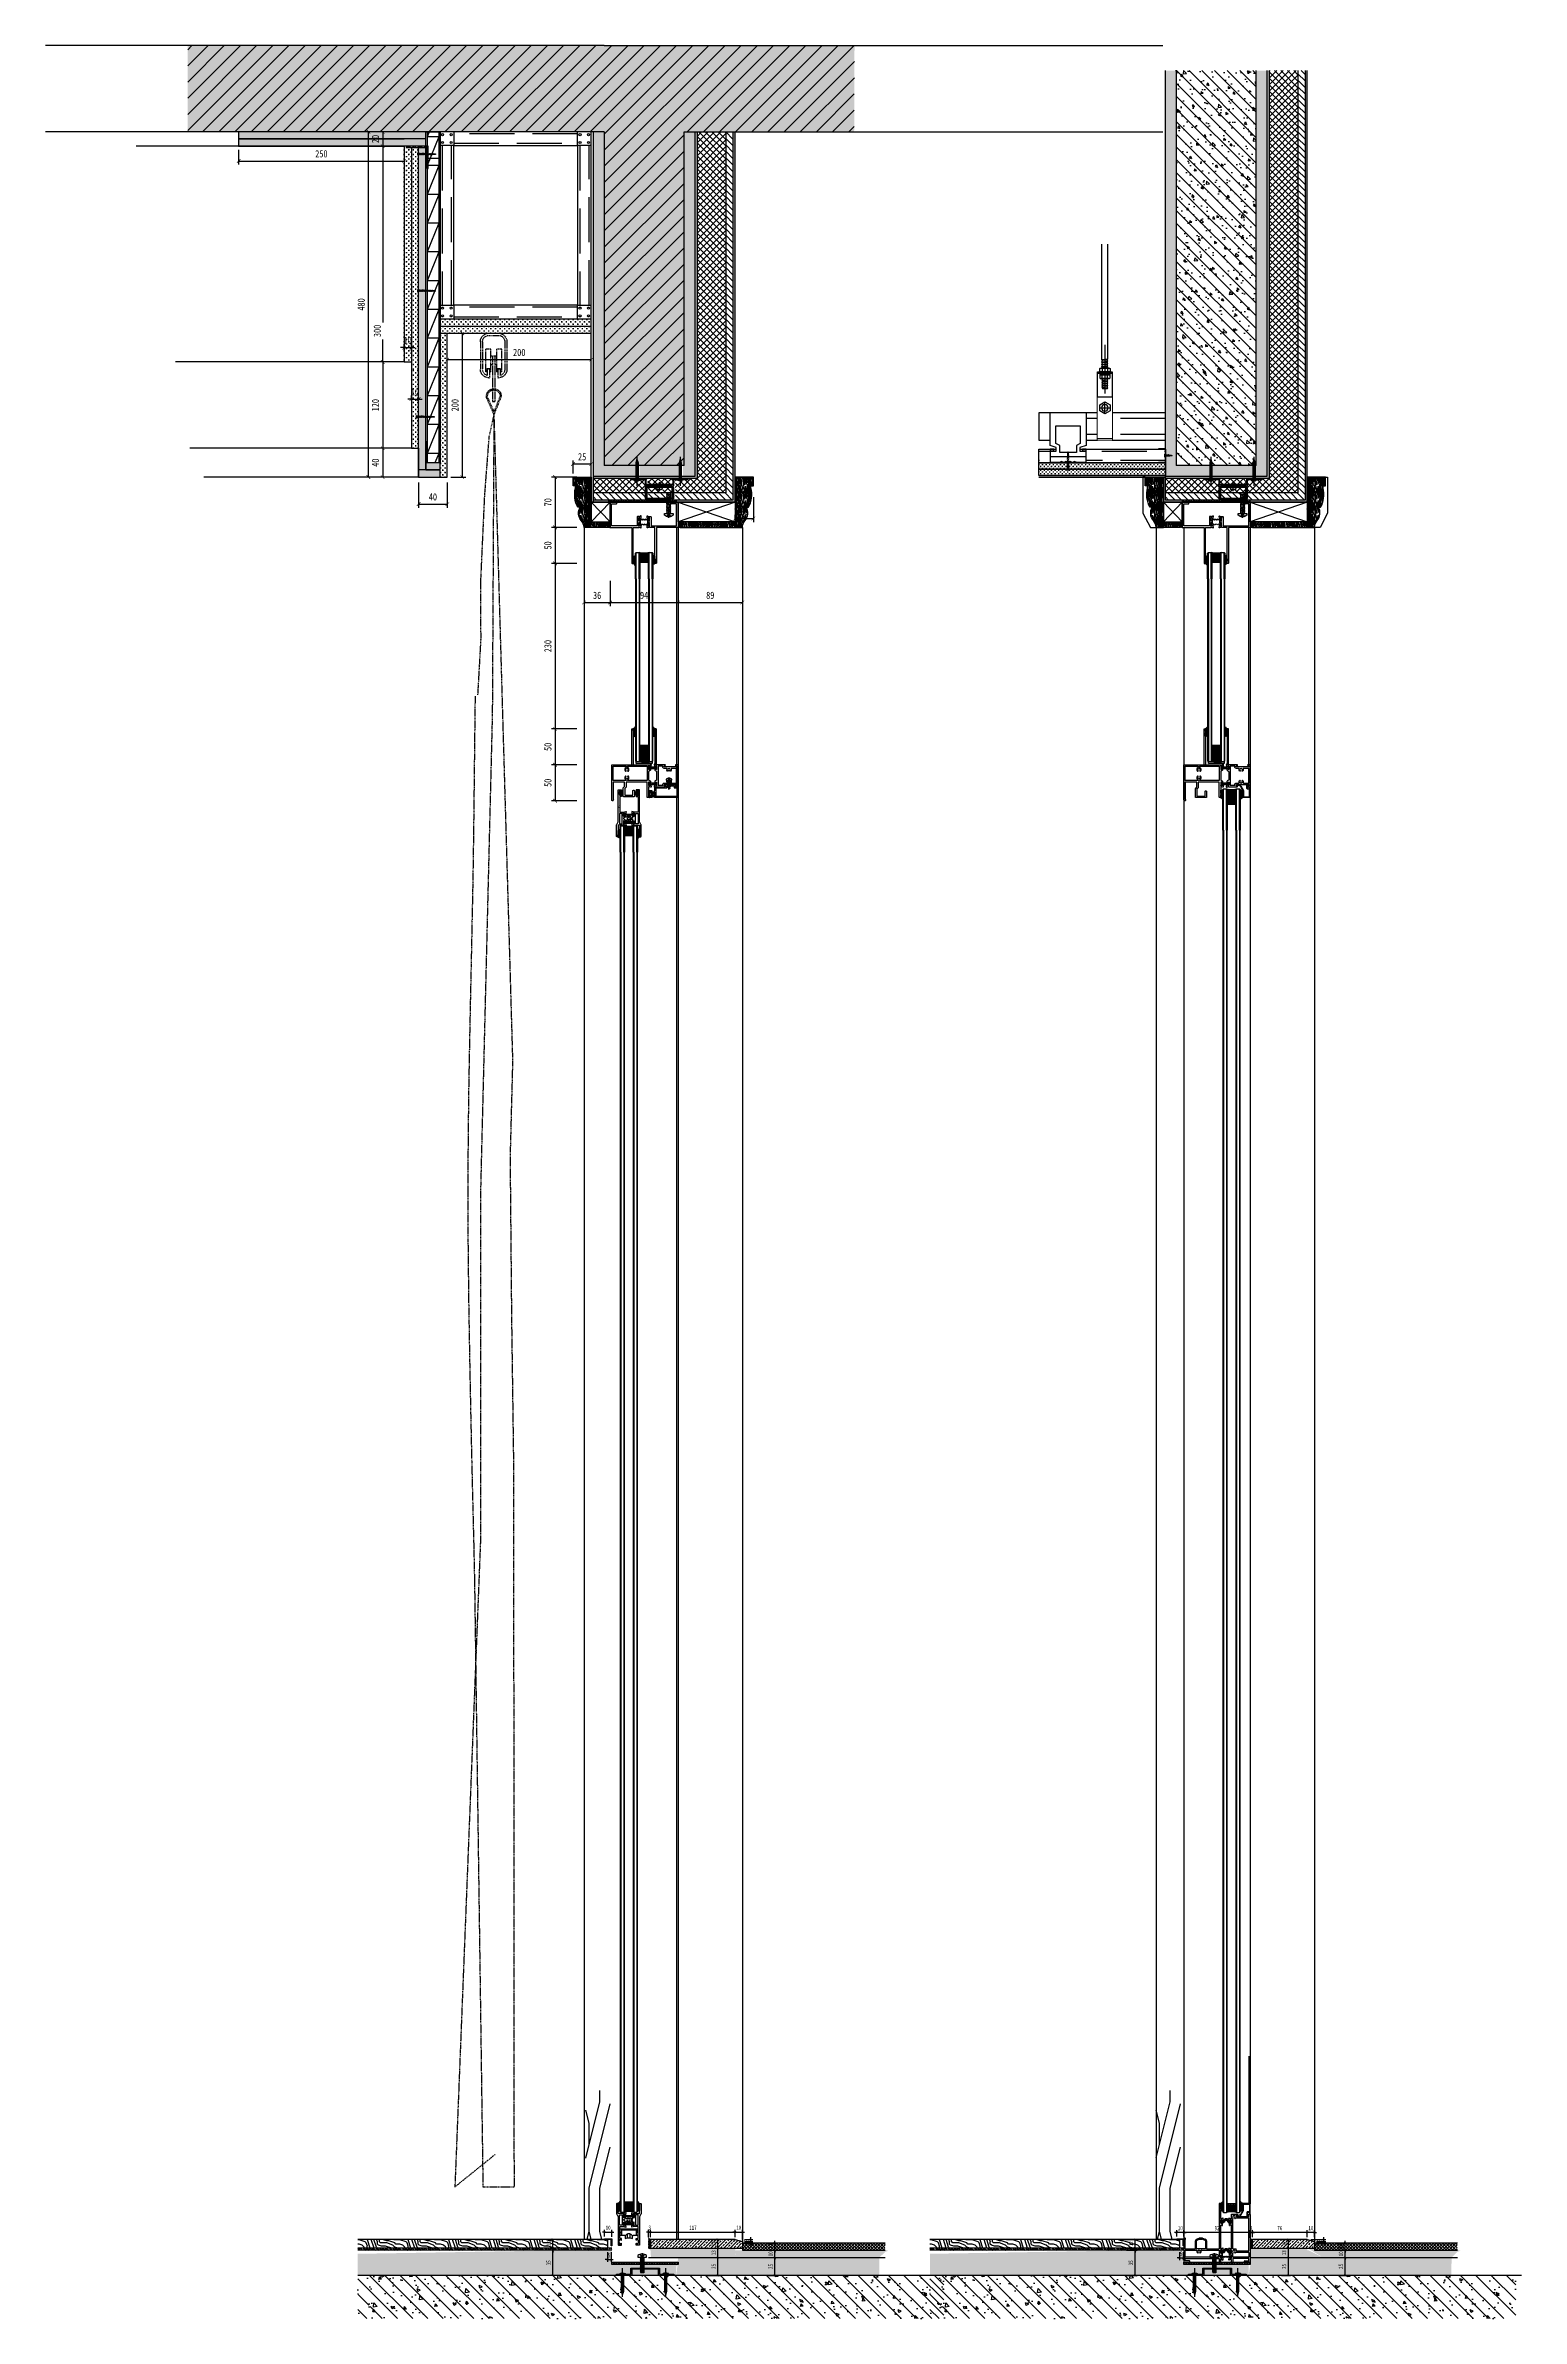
# Model space of a CAD drawing. Header units: millimetres. Extents: x 161920 to 181521, y -136232 to -127655.
# Drawn here: x 179470 to 181521, y -130815 to -127655 of the extents above; entities that cross this region are included whole.
import ezdxf
from ezdxf.enums import TextEntityAlignment as Align
from ezdxf.xclip import XClip

# ---------------------------------------------------------------- set-up
doc = ezdxf.new("R2010")
doc.units = ezdxf.units.MM
doc.header["$LTSCALE"] = 10
doc.header["$PDMODE"] = 3
for name, pattern in [('CENTER', [50.8, 31.75, -6.35, 6.35, -6.35]), ('DASH', [0.35, 0.25, -0.1]), ('DASHDOT', [1, 0.5, -0.25, 0, -0.25]), ('DASHED', [19.05, 12.7, -6.35]), ('LG', [4.1, 4, 0.1]), ('M-DASHED', [3.75, 2.5, -1.25])]:
    doc.linetypes.add(name, pattern=pattern)
for name, color, linetype in [('0-bh(填充)', 251, 'Continuous'), ('0BZ', 8, 'Continuous'), ('0ZX', 1, 'CENTER'), ('2-NORM', 3, 'Continuous'), ('2FC', 2, 'Continuous'), ('2FJ', 4, 'Continuous'), ('2MB1', 3, 'Continuous'), ('2PJ', 4, 'Continuous'), ('2TC', 8, 'Continuous'), ('2ZC', 3, 'Continuous'), ('4-Fine(立面细线)', 251, 'Continuous'), ('4-Norm(立面正常)', 134, 'Continuous'), ('4-Wide(立面宽线)', 4, 'Continuous'), ('95', 95, 'Continuous'), ('A-土建墙（含管井、立管）', 6, 'Continuous'), ('CHICUN', 6, 'LG'), ('D-Detail(节点图层)', 134, 'Continuous'), ('D-节点填充', 250, 'Continuous'), ('D-造型细线', 146, 'Continuous'), ('E-Elevation(立面图层)', 134, 'Continuous'), ('E-立面填充', 250, 'Continuous'), ('E-立面活动家具', 22, 'DASHED'), ('E-立面轮廓线', 4, 'Continuous'), ('E-立面造型线', 3, 'Continuous'), ('E-顶面轮廓线', 4, 'Continuous'), ('IEL-Furn', 1, 'M-DASHED'), ('MISC13', 7, 'Continuous'), ('P-完成面', 3, 'Continuous'), ('PM-FURN', 7, 'Continuous'), ('RC-天花分隔线', 137, 'Continuous'), ('USER', 7, 'Continuous'), ('填充层', 8, 'Continuous'), ('尺寸标注', 1, 'Continuous'), ('文字', 2, 'Continuous'), ('标注层', 6, 'Continuous'), ('看线层', 4, 'Continuous'), ('配件层', 4, 'Continuous'), ('钢材', 46, 'Continuous')]:
    doc.layers.add(name, color=color, linetype=linetype)
doc.styles.add('DIM', font='SimSun.ttf', dxfattribs={"width": 0.7})
doc.styles.add('kld-T', font='ros1.shx', dxfattribs={"width": 0.75, "bigfont": 'hztxt.shx'})
doc.dimstyles.new('3', dxfattribs={"dimscale": 3, "dimtxt": 2, "dimasz": 1, "dimexe": 1, "dimexo": 1, "dimgap": 1, "dimtad": 1, "dimdec": 0, "dimzin": 0, "dimdsep": 46, "dimtxsty": 'DIM', "dimblk": 'ARCHTICK', "dimcen": 0, "dimclrd": 5, "dimclre": 5, "dimclrt": 35, "dimadec": 0, "dimazin": 0, "dimtfac": 0.5, "dimtdec": 0, "dimtix": 1, "dimtmove": 2, "dimatfit": 2, "dimldrblk": 'A', "dimfxl": 0, "dimtolj": 1, "dimtzin": 0, "dimlwd": -1, "dimlwe": -1, "dimarcsym": 0})
doc.dimstyles.new('5', dxfattribs={"dimscale": 5, "dimtxt": 2, "dimasz": 1, "dimexe": 1, "dimexo": 1, "dimgap": 1, "dimtad": 1, "dimdec": 0, "dimzin": 0, "dimdsep": 46, "dimtxsty": 'DIM', "dimblk": 'ARCHTICK', "dimcen": 0, "dimclrd": 5, "dimclre": 5, "dimclrt": 35, "dimadec": 0, "dimazin": 0, "dimtfac": 0.5, "dimtdec": 0, "dimtix": 1, "dimtmove": 2, "dimatfit": 2, "dimldrblk": 'A', "dimfxl": 0, "dimtolj": 1, "dimtzin": 0, "dimlwd": -1, "dimlwe": -1, "dimarcsym": 0})
pattern_1 = [(315, (175249.7407, -138273.4482), (2.29894557, 4e-16), [4.8768, -1.6256]), (45, (175250.8902, -138274.5977), (2.29894557, 4e-16), [4.8768, -1.6256])]
pattern_2 = [(315, (175249.7407, -136434.089), (2.29894557, 4e-16), [4.8768, -1.6256]), (45, (175250.8902, -136435.2385), (2.29894557, 4e-16), [4.8768, -1.6256])]

# ---------------------------------------------------------------- blocks, each defined once
blk = doc.blocks.new('A$C4D9918CF')
at = {"layer": 'E-Elevation(立面图层)', "color": 8}
for p, q in [((18, 1864.6), (2, 1904.6, 0)), ((18, 1864.6), (2, 1864.6, 0)), ((18, 1824.6), (2, 1864.6, 0)), ((18, 1824.6), (2, 1824.6, 0)), ((18, 1784.6), (2, 1824.6, 0)), ((18, 1784.6), (2, 1784.6, 0)), ((18, 1744.6), (2, 1784.6, 0)), ((18, 1744.6), (2, 1744.6, 0)), ((18, 1704.6), (2, 1744.6, 0)), ((18, 1704.6), (2, 1704.6, 0)), ((18, 1664.6), (2, 1704.6, 0)), ((18, 1664.6), (2, 1664.6, 0)), ((18, 1624.6), (2, 1664.6, 0)), ((18, 1624.6), (2, 1624.6, 0)), ((18, 1584.6), (2, 1624.6, 0)), ((18, 1584.6), (2, 1584.6, 0)), ((18, 1544.6), (2, 1584.6, 0)), ((18, 1544.6), (2, 1544.6, 0)), ((18, 1504.6), (2, 1544.6, 0)), ((18, 1504.6), (2, 1504.6, 0)), ((18, 1464.6), (2, 1504.6, 0)), ((18, 1464.6), (2, 1464.6, 0)), ((18, 1424.6), (2, 1464.6, 0)), ((18, 1424.6), (2, 1424.6, 0)), ((18, 1384.6), (2, 1424.6, 0)), ((18, 1384.6), (2, 1384.6, 0)), ((18, 1344.6), (2, 1384.6, 0)), ((18, 1344.6), (2, 1344.6, 0)), ((18, 1304.6), (2, 1344.6, 0)), ((18, 1304.6), (2, 1304.6, 0)), ((18, 1264.6), (2, 1304.6, 0)), ((18, 1264.6), (2, 1264.6, 0)), ((18, 1224.6), (2, 1264.6, 0)), ((18, 1224.6), (2, 1224.6, 0)), ((18, 1184.6), (2, 1224.6, 0)), ((18, 1184.6), (2, 1184.6, 0)), ((18, 1144.6), (2, 1184.6, 0)), ((18, 1144.6), (2, 1144.6, 0)), ((18, 1104.6), (2, 1144.6, 0)), ((18, 1104.6), (2, 1104.6, 0)), ((18, 1064.6), (2, 1104.6, 0)), ((18, 1064.6), (2, 1064.6, 0)), ((18, 1024.6), (2, 1064.6, 0)), ((18, 1024.6), (2, 1024.6, 0)), ((18, 984.6), (2, 1024.6, 0)), ((18, 984.6), (2, 984.6, 0)), ((18, 944.6), (2, 984.6, 0)), ((18, 944.6), (2, 944.6, 0)), ((18, 904.6), (2, 944.6, 0)), ((18, 904.6), (2, 904.6, 0)), ((18, 864.6), (2, 904.6, 0)), ((18, 864.6), (2, 864.6, 0)), ((18, 824.6), (2, 864.6, 0)), ((18, 824.6), (2, 824.6, 0)), ((18, 784.6), (2, 824.6, 0)), ((18, 784.6), (2, 784.6, 0)), ((18, 744.6), (2, 784.6, 0)), ((18, 744.6), (2, 744.6, 0)), ((18, 704.6), (2, 744.6, 0)), ((18, 704.6), (2, 704.6, 0)), ((18, 664.6), (2, 704.6, 0)), ((18, 664.6), (2, 664.6, 0)), ((18, 624.6), (2, 664.6, 0)), ((18, 624.6), (2, 624.6, 0)), ((18, 584.6), (2, 624.6, 0)), ((18, 584.6), (2, 584.6, 0)), ((18, 544.6), (2, 584.6, 0)), ((18, 544.6), (2, 544.6, 0)), ((18, 504.6), (2, 544.6, 0)), ((18, 504.6), (2, 504.6, 0)), ((18, 464.6), (2, 504.6, 0)), ((18, 464.6), (2, 464.6, 0)), ((18, 424.6), (2, 464.6, 0)), ((18, 424.6), (2, 424.6, 0)), ((18, 384.6), (2, 424.6, 0)), ((18, 384.6), (2, 384.6, 0)), ((18, 344.6), (2, 384.6, 0)), ((18, 344.6), (2, 344.6, 0)), ((18, 304.6), (2, 344.6, 0)), ((18, 304.6), (2, 304.6, 0)), ((18, 264.6), (2, 304.6, 0)), ((18, 264.6), (2, 264.6, 0)), ((18, 224.6), (2, 264.6, 0)), ((18, 224.6), (2, 224.6, 0)), ((18, 184.6), (2, 224.6, 0)), ((18, 184.6), (2, 184.6, 0)), ((18, 144.6), (2, 184.6, 0)), ((18, 144.6), (2, 144.6, 0)), ((18, 104.6), (2, 144.6, 0)), ((18, 104.6), (2, 104.6, 0)), ((18, 64.6), (2, 104.6, 0)), ((18, 64.6), (2, 64.6, 0)), ((18, 24.6), (2, 64.6, 0)), ((18, 24.6), (2, 24.6, 0))]:
    blk.add_line(p, q, dxfattribs=at)
for points in [[(2, 0), (2, 1904.6)], [(18, 0), (18, 1904.6)]]:
    blk.add_lwpolyline(points, dxfattribs=at)
at = {"layer": 'RC-天花分隔线'}
blk.add_line((20, 1884.6), (20, 1904.6, 0), dxfattribs=at)
for points in [[(0, 0), (0, 1904.6)], [(20, 1394.6), (20, 1884.6)], [(20, 0), (20, 1884.6)]]:
    blk.add_lwpolyline(points, dxfattribs=at)
blk = doc.blocks.new('A$C1A1D2990')
at = {"layer": '2TC'}
h = blk.add_hatch(dxfattribs=at)
h.set_pattern_fill('玻璃5', color=256, scale=5, style=0)
h.set_pattern_definition([(0, (-13749.80706, -6473.761), (0.9375, 0.541265875), [0.625, -1.25]), (120, (-13749.80706, -6473.761), (-0.937499998, 0.541265879), [0.625, -1.25]), (60, (-13749.80706, -6473.761), (2e-09, 1.082531754), [-1.25, 0.625])])
edge = h.paths.add_edge_path()
edge.add_ellipse((-7, 2), major_axis=(3.6, 0), ratio=0.416362, start_angle=0, end_angle=360)
h = blk.add_hatch(dxfattribs=at)
h.set_pattern_fill('ANSI36', color=256, scale=5, style=0)
h.set_pattern_definition([(45, (-13749.80706, -6473.761), (0.331456304, 1.21533978), [1.5625, -0.3125, 0, -0.3125])])
edge = h.paths.add_edge_path()
edge.add_line((3, 3.5), (-7, 3.5))
edge.add_ellipse((-7, 2), major_axis=(3.6, 0), ratio=0.416362, start_angle=270, end_angle=450, ccw=False)
edge.add_line((-7, 0.5), (-6, 0.5))
edge.add_line((-6, 0.5), (-5.3, 0.1))
edge.add_arc((-5.2, 0.3), 0.2, 241.9275, 360)
edge.add_arc((-4.8, 0.3), 0.2, 48.1897, 180, ccw=False)
edge.add_line((-4.7, 0.4), (-4.3, 0.2))
edge.add_arc((-4.2, 0.3), 0.2, 228.1897, 360)
edge.add_arc((-3.8, 0.3), 0.2, 48.1897, 180, ccw=False)
edge.add_line((-3.7, 0.4), (-3.3, 0.2))
edge.add_arc((-3.2, 0.3), 0.2, 228.1897, 360)
edge.add_arc((-2.8, 0.3), 0.2, 48.1897, 180, ccw=False)
edge.add_line((-2.7, 0.4), (-2.3, 0.2))
edge.add_arc((-2.2, 0.3), 0.2, 228.1897, 360)
edge.add_arc((-1.8, 0.3), 0.2, 48.1897, 180, ccw=False)
edge.add_line((-1.7, 0.4), (-1.3, 0.2))
edge.add_arc((-1.2, 0.3), 0.2, 228.1897, 360)
edge.add_arc((-0.8, 0.3), 0.2, 90, 180, ccw=False)
edge.add_line((-0.8, 0.5), (-0.5, 0.5))
edge.add_arc((-0.5, 0), 0.5, 0, 90, ccw=False)
edge.add_arc((9.9, -5.3), 11.2, 128.0574, 151.6578, ccw=False)
at = {"layer": '2PJ'}
blk.add_arc((9.9, -5.3), 11.2, 128.0574, 151.6578, dxfattribs=at)
blk.add_ellipse((-7, 2), major_axis=(3.6, 0), ratio=0.416362, dxfattribs=at)
blk = doc.blocks.new('射钉')
at = {"layer": '95', "linetype": 'ByBlock', "lineweight": 25}
for p, q in [((44750.3, 34477.2), (44750.3, 34477.3)), ((44750.7, 34477.7), (44750.9, 34477.7)), ((44751.3, 34476.5), (44751.3, 34477.3)), ((44751.3, 34470.1), (44751.3, 34476.4)), ((44751.8, 34475.2), (44751.4, 34476.4)), ((44721.8, 34473.7), (44726.8, 34475.2)), ((44721.8, 34473.7), (44726.8, 34472.2)), ((44726.8, 34475.2), (44748.3, 34475.2)), ((44726.8, 34472.2), (44748.3, 34472.2)), ((44750.3, 34470.1), (44750.3, 34470.2)), ((44750.7, 34469.7), (44750.9, 34469.7)), ((44751.8, 34472.1), (44751.4, 34471)), ((44751.8, 34472.2), (44751.8, 34475.1))]:
    blk.add_line(p, q, dxfattribs=at)
at = {"layer": '95', "linetype": 'ByBlock', "lineweight": -2}
for p, q in [((44750.3, 34470.2), (44750.3, 34477.2)), ((44740.4, 34475.2), (44740.4, 34472.2)), ((44740.7, 34475.2), (44740.7, 34472.2)), ((44741.1, 34475.2), (44741.1, 34472.2)), ((44741.4, 34475.2), (44741.4, 34472.2)), ((44741.8, 34475.2), (44741.8, 34472.2)), ((44742.1, 34475.2), (44742.1, 34472.2)), ((44742.5, 34475.2), (44742.5, 34472.2)), ((44742.8, 34475.2), (44742.8, 34472.2)), ((44743.2, 34475.2), (44743.2, 34472.2)), ((44743.5, 34475.2), (44743.5, 34472.2)), ((44743.8, 34475.2), (44743.8, 34472.2)), ((44744.2, 34475.2), (44744.2, 34472.2)), ((44744.5, 34475.2), (44744.5, 34472.2)), ((44744.9, 34475.2), (44744.9, 34472.2)), ((44745.2, 34475.2), (44745.2, 34472.2)), ((44745.6, 34475.2), (44745.6, 34472.2)), ((44745.9, 34475.2), (44745.9, 34472.2))]:
    blk.add_line(p, q, dxfattribs=at)
at = {"layer": '95', "linetype": 'ByBlock', "lineweight": 25}
for centre, radius, start, end in [((44748.3, 34477.2), 2, 270, 0), ((44750.7, 34477.3), 0.4, 90, 180), ((44750.9, 34477.3), 0.4, 0, 90), ((44751.7, 34476.5), 0.4, 180, 201.8014), ((44748.3, 34470.2), 2, 0, 90), ((44750.7, 34470.1), 0.4, 180, 270), ((44750.9, 34470.1), 0.4, 270, 0), ((44751.7, 34470.8), 0.4, 158.1986, 180), ((44751.4, 34475.1), 0.4, 0, 21.8014), ((44751.4, 34472.2), 0.4, 338.1986, 0)]:
    blk.add_arc(centre, radius, start, end, dxfattribs=at)
at = {"layer": '尺寸标注'}
blk.add_line((44718.8, 34473.7), (44758.8, 34473.7), dxfattribs=at)
blk = doc.blocks.new('90断热推拉门')
at = {"layer": '标注层'}
h = blk.add_hatch(dxfattribs=at)
h.set_pattern_fill('ANSI37', color=256, scale=20, style=0)
h.set_pattern_definition([(225, (425061.7592, 1867090.1746), (-1.767766953, 1.767766953), []), (135, (425061.7592, 1867090.1746), (1.767766953, 1.767766953), [])])
h.paths.add_polyline_path([(6287.9, -5574.3), (6287.9, -5577.3), (6380.1, -5577.3), (6380.1, -5574.3)])
at = {"layer": '0ZX', "linetype": 'DASHDOT', "ltscale": 3}
blk.add_line((6330.2, -5590.2), (6330.2, -5557.7), dxfattribs=at)
at = {"layer": '2PJ'}
for p, q in [((6333.2, -5563.5), (6327.2, -5564.3)), ((6333.2, -5565.5), (6327.2, -5566.3)), ((6333.2, -5567.5), (6327.2, -5568.3)), ((6333.2, -5569.5), (6327.2, -5570.3)), ((6333.2, -5571.5), (6327.2, -5572.3)), ((6333.2, -5573.5), (6327.2, -5574.3)), ((6333.2, -5575.5), (6327.2, -5576.3)), ((6333.2, -5577.5), (6327.2, -5578.3)), ((6333.2, -5579.5), (6327.2, -5580.3)), ((6333.2, -5581.5), (6327.2, -5582.3)), ((6333.2, -5583.5), (6327.2, -5584.3)), ((6328, -5563.9), (6328, -5563.3)), ((6328, -5563.3), (6332.5, -5563.3)), ((6328, -5565.9), (6328, -5564.5)), ((6328, -5567.9), (6328, -5566.5)), ((6328, -5569.9), (6328, -5568.5)), ((6328, -5571.9), (6328, -5570.5)), ((6328, -5573.9), (6328, -5572.5)), ((6328, -5575.9), (6328, -5574.5)), ((6328, -5577.9), (6328, -5576.5)), ((6328, -5579.9), (6328, -5578.5)), ((6328, -5581.9), (6328, -5580.5)), ((6328, -5583.9), (6328, -5582.5)), ((6332.5, -5565.3), (6332.5, -5563.9)), ((6332.5, -5567.3), (6332.5, -5565.9)), ((6332.5, -5569.3), (6332.5, -5567.9)), ((6332.5, -5571.3), (6332.5, -5569.9)), ((6332.5, -5573.3), (6332.5, -5571.9)), ((6332.5, -5575.3), (6332.5, -5573.9)), ((6332.5, -5577.3), (6332.5, -5575.9)), ((6332.5, -5579.3), (6332.5, -5577.9)), ((6332.5, -5581.3), (6332.5, -5579.9)), ((6332.5, -5583.3), (6332.5, -5581.9)), ((6332.5, -5584.3), (6332.5, -5583.9))]:
    blk.add_line(p, q, dxfattribs=at)
for points in [[(6287.9, -5574.3), (6287.9, -5577.3), (6380.1, -5577.3), (6380.1, -5574.3)], [(6333.2, -5563.5), (6332.5, -5563.9), (6328, -5564.5), (6327.2, -5564.3), (6328, -5563.9), (6332.5, -5563.3)], [(6333.2, -5565.5), (6332.5, -5565.9), (6328, -5566.5), (6327.2, -5566.3), (6328, -5565.9), (6332.5, -5565.3)], [(6333.2, -5567.5), (6332.5, -5567.9), (6328, -5568.5), (6327.2, -5568.3), (6328, -5567.9), (6332.5, -5567.3)], [(6333.2, -5569.5), (6332.5, -5569.9), (6328, -5570.5), (6327.2, -5570.3), (6328, -5569.9), (6332.5, -5569.3)], [(6333.2, -5571.5), (6332.5, -5571.9), (6328, -5572.5), (6327.2, -5572.3), (6328, -5571.9), (6332.5, -5571.3)], [(6333.2, -5573.5), (6332.5, -5573.9), (6328, -5574.5), (6327.2, -5574.3), (6328, -5573.9), (6332.5, -5573.3)], [(6333.2, -5575.5), (6332.5, -5575.9), (6328, -5576.5), (6327.2, -5576.3), (6328, -5575.9), (6332.5, -5575.3)], [(6333.2, -5577.5), (6332.5, -5577.9), (6328, -5578.5), (6327.2, -5578.3), (6328, -5577.9), (6332.5, -5577.3)], [(6333.2, -5579.5), (6332.5, -5579.9), (6328, -5580.5), (6327.2, -5580.3), (6328, -5579.9), (6332.5, -5579.3)], [(6333.2, -5581.5), (6332.5, -5581.9), (6328, -5582.5), (6327.2, -5582.3), (6328, -5581.9), (6332.5, -5581.3)]]:
    blk.add_lwpolyline(points, close=True, dxfattribs=at)
blk.add_lwpolyline([(6330.5, -5588.4), (6330, -5588.4), (6330, -5588.9, -0.177907), (6324.2, -5586.6), (6324.2, -5584.3), (6336.2, -5584.3), (6336.2, -5586.6, -0.177907), (6330.5, -5588.9)], format="xyb", close=True, dxfattribs=at)
blk.add_lwpolyline([(6327.4, -5584.3), (6327.2, -5584.3), (6328, -5583.9), (6332.5, -5583.3), (6333.2, -5583.5), (6332.5, -5583.9), (6329.4, -5584.3)], dxfattribs=at)
at = {"layer": '2PJ', "linetype": 'DASHED'}
blk.add_lwpolyline([(6333.2, -5588.4), (6330.2, -5584.3), (6327.2, -5588.4)], dxfattribs=at)
at = {"layer": '钢材'}
blk.add_lwpolyline([(6354.3, -5560.6), (6374.3, -5560.6), (6374.3, -5559.1), (6352.8, -5559.1), (6352.8, -5560.6), (6352.8, -5567.6), (6315.8, -5567.6), (6315.8, -5560.6), (6315.8, -5559.1), (6294.3, -5559.1), (6294.3, -5560.6), (6314.3, -5560.6), (6314.3, -5567.6), (6314.3, -5569.1), (6354.3, -5569.1)], close=True, dxfattribs=at)
at = {"layer": 'MISC13', "color": 0, "linetype": 'ByBlock', "rotation": 270}
blk.add_blockref('射钉', (-28170.7, 39189.7), dxfattribs=at)
at = {"layer": 'MISC13', "color": 0, "linetype": 'ByBlock', "extrusion": (0, 0, -1), "zscale": -1, "rotation": 270}
blk.add_blockref('射钉', (-40836.7, 39189.7), dxfattribs=at)
blk = doc.blocks.new('ZKB6+12+62')
at = {"layer": '填充层'}
h = blk.add_hatch(dxfattribs=at)
h.set_pattern_fill('HEX', color=256, scale=5, style=0)
h.set_pattern_definition([(180, (167680.854, 413933.6089), (0, 1.082531755), [0.625, -1.25]), (60, (167680.854, 413933.6089), (0.9375000002, -0.5412658775), [0.625, -1.25]), (120, (167680.229, 413933.6089), (0.9375000002, 0.5412658775), [0.625, -1.25])])
h.paths.add_polyline_path([(-48, 4), (-48, 12.4), (-49, 13.4), (-53.8, 13.4), (-53.8, 3), (-49, 3)])
at = {"layer": '填充层', "ltscale": 3}
h = blk.add_hatch(dxfattribs=at)
h.set_pattern_fill('ANSI37', color=256, scale=12, style=0)
h.set_pattern_definition([(315, (-165.7339, 7986.186), (1.06066017, 1.06066017), []), (45, (-165.7339, 7986.186), (-1.06066017, 1.06066017), [])])
edge = h.paths.add_edge_path()
edge.add_arc((-16.7, 8.2), 25, 166.1106, 193.8837, ccw=False)
edge.add_line((-41, 14.2), (-48.7, 14.2))
edge.add_line((-48.7, 14.2), (-47.2, 12.7))
edge.add_line((-47.2, 12.7), (-47.2, 3.7))
edge.add_line((-47.2, 3.7), (-48.7, 2.2))
edge.add_line((-48.7, 2.2), (-41, 2.2))
at = {"layer": '2MB1', "color": 8}
for p, q in [((-77.5, 19.2), (-40.7, 19.2)), ((-77.5, 15.2), (-40.7, 15.2)), ((-77.5, 1.2), (-40.7, 1.2)), ((-77.5, -2.8), (-40.7, -2.8))]:
    blk.add_line(p, q, dxfattribs=at)
at = {"layer": '2MB1'}
for points in [[(-77.5, 14.2), (-41.7, 14.2), (-40.7, 15.2), (-40.7, 19.2), (-41.7, 20.2), (-77.5, 20.2)], [(-77.5, -3.8), (-41.7, -3.8), (-40.7, -2.8), (-40.7, 1.2), (-41.7, 2.2), (-77.5, 2.2)]]:
    blk.add_lwpolyline(points, dxfattribs=at)
at = {"layer": '看线层'}
for points in [[(-47.2, 3.7), (-47.2, 12.7), (-48.7, 14.2), (-54.6, 14.2), (-54.6, 2.2), (-48.7, 2.2)], [(-48, 4), (-48, 12.4), (-49, 13.4), (-53.8, 13.4), (-53.8, 3), (-49, 3)]]:
    blk.add_lwpolyline(points, close=True, dxfattribs=at)
blk.add_arc((-16.7, 8.2), 25, 163.7375, 196.2579, dxfattribs=at)
blk = doc.blocks.new('A$C29C00FBA')
at = {"layer": '填充层'}
h = blk.add_hatch(dxfattribs=at)
h.set_pattern_fill('ANSI31', color=256, scale=0.5, angle=-90, style=0)
h.set_pattern_definition([(225, (7435.3224, 5073.8446), (-1.12253202, 1.12253202), [])])
h.paths.add_polyline_path([(-2.5, -33.6), (-2.5, 1.4), (-17.5, 1.4), (-17.5, -33.6)], flags=16)
edge = h.paths.add_edge_path()
edge.add_arc((-4, -32.1), 4, 270, 360)
edge.add_line((0, -32.1), (0, -0.1))
edge.add_arc((-4, -0.1), 4, 0, 90)
edge.add_line((-4, 3.9), (-16, 3.9))
edge.add_arc((-16, -0.1), 4, 90, 180)
edge.add_line((-20, -0.1), (-20, -32.1))
edge.add_arc((-16, -32.1), 4, 180, 270)
edge.add_line((-16, -36.1), (-4, -36.1))
at = {"layer": '钢材'}
for points in [[(-16, 3.9), (-4, 3.9, -0.414214), (0, -0.1), (0, -32.1, -0.414214), (-4, -36.1), (-16, -36.1, -0.414214), (-20, -32.1), (-20, -0.1, -0.414214)], [(-16.5, 1.4), (-3.5, 1.4, -0.414214), (-2.5, 0.4), (-2.5, -32.6, -0.414214), (-3.5, -33.6), (-16.5, -33.6, -0.414214), (-17.5, -32.6), (-17.5, 0.4, -0.414214)]]:
    blk.add_lwpolyline(points, format="xyb", close=True, dxfattribs=at)
blk = doc.blocks.new('A$C7BBD0F2D')
at = {"layer": '0ZX', "linetype": 'DASHDOT', "ltscale": 3}
blk.add_line((9.2, 0), (-3.6, 0), dxfattribs=at)
at = {"layer": '2PJ'}
for p, q in [((0, -4.8), (0, 4.8)), ((4, 2.5), (0, 2.5)), ((0, -2.5), (4, -2.5))]:
    blk.add_line(p, q, dxfattribs=at)
blk.add_lwpolyline([(7.4, 2.1, 1), (4, 2.1), (4, -2.1, 1), (7.4, -2.1)], format="xyb", close=True, dxfattribs=at)
blk.add_arc((6.4, 0), 8, 143.1301, 216.8699, dxfattribs=at)
blk = doc.blocks.new('A$C3F1F3C85')
at = {"layer": '标注层'}
h = blk.add_hatch(dxfattribs=at)
h.set_pattern_fill('ANSI37', color=250, scale=20, style=0)
h.set_pattern_definition([(45, (-1872661.9944, -418727.4913), (-1.767766953, 1.767766953), []), (135, (-1872661.9944, -418727.4913), (-1.767766953, -1.767766953), [])])
h.paths.add_polyline_path([(2.5, 47.5), (5.5, 47.5), (5.5, -46.9), (2.5, -46.9)])
at = {"layer": '0ZX', "color": 250, "linetype": 'DASHDOT', "ltscale": 3}
blk.add_line((27.2, -36.3), (-5.3, -36.3), dxfattribs=at)
at = {"layer": '2PJ', "color": 250}
for p, q in [((-7.1, -34), (-7.7, -34)), ((-7.7, -34), (-7.7, -38.5)), ((-7.5, -39.3), (-6.7, -33.3)), ((-5.7, -38.5), (-7.1, -38.5)), ((-5.1, -34), (-6.5, -34)), ((-5.5, -39.3), (-4.7, -33.3)), ((-3.7, -38.5), (-5.1, -38.5)), ((-3.1, -34), (-4.5, -34)), ((-3.1, -34), (-3.7, -34)), ((-3.5, -39.3), (-2.7, -33.3)), ((-3.5, -39.3), (-2.7, -33.3)), ((-1.7, -38.5), (-3.1, -38.5)), ((-1.1, -34), (-2.5, -34)), ((-1.5, -39.3), (-0.7, -33.3)), ((0.3, -38.5), (-1.1, -38.5)), ((0.9, -34), (-0.5, -34)), ((0.5, -39.3), (1.3, -33.3)), ((2.3, -38.5), (0.9, -38.5)), ((2.9, -34), (1.5, -34)), ((2.5, -39.3), (3.3, -33.3)), ((4.3, -38.5), (2.9, -38.5)), ((4.9, -34), (3.5, -34)), ((4.5, -39.3), (5.3, -33.3)), ((6.3, -38.5), (4.9, -38.5)), ((6.9, -34), (5.5, -34)), ((6.5, -39.3), (7.3, -33.3)), ((8.3, -38.5), (6.9, -38.5)), ((8.9, -34), (7.5, -34)), ((8.5, -39.3), (9.3, -33.3)), ((10.3, -38.5), (8.9, -38.5)), ((10.9, -34), (9.5, -34)), ((10.5, -39.3), (11.3, -33.3)), ((12.3, -38.5), (10.9, -38.5)), ((12.9, -34), (11.5, -34)), ((12.5, -39.3), (13.3, -33.3)), ((14.3, -38.5), (12.9, -38.5)), ((14.9, -34), (13.5, -34)), ((14.5, -39.3), (15.3, -33.3)), ((16.3, -38.5), (14.9, -38.5)), ((16.9, -34), (15.5, -34)), ((16.5, -39.3), (17.3, -33.3)), ((18.3, -38.5), (16.9, -38.5)), ((18.9, -34), (17.5, -34)), ((18.5, -39.3), (19.3, -33.3)), ((20.3, -38.5), (18.9, -38.5)), ((20.9, -34), (19.5, -34)), ((20.5, -39.3), (21.3, -33.3)), ((21.3, -38.5), (20.9, -38.5))]:
    blk.add_line(p, q, dxfattribs=at)
for points in [[(2.5, 47.5), (5.5, 47.5), (5.5, -46.9), (2.5, -46.9)], [(-7.5, -39.3), (-7.1, -38.5), (-6.5, -34), (-6.7, -33.3), (-7.1, -34), (-7.7, -38.5)], [(-5.5, -39.3), (-5.1, -38.5), (-4.5, -34), (-4.7, -33.3), (-5.1, -34), (-5.7, -38.5)], [(-3.5, -39.3), (-3.1, -38.5), (-2.5, -34), (-2.7, -33.3), (-3.1, -34), (-3.7, -38.5)], [(-3.5, -39.3), (-3.1, -38.5), (-2.5, -34), (-2.7, -33.3), (-3.1, -34), (-3.7, -38.5)], [(-1.5, -39.3), (-1.1, -38.5), (-0.5, -34), (-0.7, -33.3), (-1.1, -34), (-1.7, -38.5)], [(0.5, -39.3), (0.9, -38.5), (1.5, -34), (1.3, -33.3), (0.9, -34), (0.3, -38.5)], [(2.5, -39.3), (2.9, -38.5), (3.5, -34), (3.3, -33.3), (2.9, -34), (2.3, -38.5)], [(4.5, -39.3), (4.9, -38.5), (5.5, -34), (5.3, -33.3), (4.9, -34), (4.3, -38.5)], [(6.5, -39.3), (6.9, -38.5), (7.5, -34), (7.3, -33.3), (6.9, -34), (6.3, -38.5)], [(8.5, -39.3), (8.9, -38.5), (9.5, -34), (9.3, -33.3), (8.9, -34), (8.3, -38.5)], [(10.5, -39.3), (10.9, -38.5), (11.5, -34), (11.3, -33.3), (10.9, -34), (10.3, -38.5)], [(12.5, -39.3), (12.9, -38.5), (13.5, -34), (13.3, -33.3), (12.9, -34), (12.3, -38.5)], [(14.5, -39.3), (14.9, -38.5), (15.5, -34), (15.3, -33.3), (14.9, -34), (14.3, -38.5)], [(16.5, -39.3), (16.9, -38.5), (17.5, -34), (17.3, -33.3), (16.9, -34), (16.3, -38.5)], [(18.5, -39.3), (18.9, -38.5), (19.5, -34), (19.3, -33.3), (18.9, -34), (18.3, -38.5)]]:
    blk.add_lwpolyline(points, close=True, dxfattribs=at)
blk.add_lwpolyline([(25.4, -36.5), (25.4, -36), (25.9, -36, 0.177907), (23.6, -30.3), (21.3, -30.3), (21.3, -42.3), (23.6, -42.3, 0.177907), (25.9, -36.5)], format="xyb", close=True, dxfattribs=at)
blk.add_lwpolyline([(21.3, -33.4), (21.3, -33.3), (20.9, -34), (20.3, -38.5), (20.5, -39.3), (20.9, -38.5), (21.3, -35.5)], dxfattribs=at)
at = {"layer": '2PJ', "color": 250, "linetype": 'DASHED'}
blk.add_lwpolyline([(25.4, -39.3), (21.3, -36.3), (25.4, -33.3)], dxfattribs=at)
at = {"layer": '钢材', "color": 250}
blk.add_lwpolyline([(-26, -43.3), (-26, -63.3), (-27.5, -63.3), (-27.5, -41.8), (-26, -41.8), (-19, -41.8), (-19, -4.8), (-26, -4.8), (-27.5, -4.8), (-27.5, 16.7), (-26, 16.7), (-26, -3.3), (-19, -3.3), (-17.5, -3.3), (-17.5, -43.3)], close=True, dxfattribs=at)
at = {"color": 250}
blk.add_blockref('A$C29C00FBA', (2.5, -7.2), dxfattribs=at)
at = {"layer": 'MISC13', "color": 250, "linetype": 'ByBlock', "extrusion": (0, 0, -1), "zscale": -1, "rotation": 180}
blk.add_blockref('射钉', (44776.3, 34481.6), dxfattribs=at)
at = {"layer": 'MISC13', "color": 250, "linetype": 'ByBlock', "extrusion": (0, 0, -1), "xscale": -1, "zscale": -1}
blk.add_blockref('射钉', (44776.3, -34525.8), dxfattribs=at)
at = {"layer": '标注层', "color": 250}
blk.add_blockref('A$C7BBD0F2D', (-19, -23.3), dxfattribs=at)
blk = doc.blocks.new('A$C0A494031')
at = {"layer": '2TC'}
h = blk.add_hatch(dxfattribs=at)
h.set_pattern_fill('ANSI37', color=256, scale=0.2, style=0)
h.set_pattern_definition([(45, (-817.0369, -920.79526), (-0.4490128, 0.4490128), []), (135, (-817.0369, -920.79526), (-0.4490128, -0.4490128), [])])
h.paths.add_polyline_path([(0, 1), (0, 0), (5.8, 0), (5.8, 1)])
at = {"layer": '2PJ'}
for p, q in [((1.1, 1), (1.1, 4)), ((1.6, 1), (1.6, 4)), ((2.1, 1), (2.1, 4)), ((2.9, 1), (2.5, 4.1)), ((2.5, 1), (2.5, 4)), ((2.9, 1), (3.3, 4.1)), ((3.3, 1), (3.3, 4)), ((3.7, 1), (3.7, 4)), ((4.2, 1), (4.2, 4)), ((4.7, 1), (4.7, 4))]:
    blk.add_line(p, q, dxfattribs=at)
blk.add_lwpolyline([(0, 0), (5.8, 0), (5.8, 1), (0, 1)], close=True, dxfattribs=at)
blk = doc.blocks.new('zkblj')
at = {"layer": '填充层', "ltscale": 3}
h = blk.add_hatch(dxfattribs=at)
h.set_pattern_fill('ANSI37', color=256, scale=12, style=0)
h.set_pattern_definition([(225, (146.5796, 7989.9719), (-1.06066017, 1.06066017), []), (135, (146.5796, 7989.9719), (1.06066017, 1.06066017), [])])
edge = h.paths.add_edge_path()
edge.add_line((28, 7.5), (29.5, 6))
edge.add_line((29.5, 6), (17, 6))
edge.add_line((17, 6), (16, 5))
edge.add_ellipse((-8, 12), major_axis=(-17.7, 17.7), ratio=1, start_angle=208.7421, end_angle=241.2625)
edge.add_line((16, 19), (17, 18))
edge.add_line((17, 18), (29.5, 18))
edge.add_line((29.5, 18), (28, 16.5))
edge.add_line((28, 16.5), (28, 7.5))
at = {"layer": '填充层'}
h = blk.add_hatch(dxfattribs=at)
h.set_pattern_fill('HEX', color=256, scale=5, style=0)
h.set_pattern_definition([(7e-15, (-167700.0083, 413937.3947), (0, 1.082531755), [0.625, -1.25]), (120, (-167700.0083, 413937.3947), (-0.9375000002, -0.5412658775), [0.625, -1.25]), (60, (-167699.3833, 413937.3947), (-0.9375000002, 0.5412658775), [0.625, -1.25])])
h.paths.add_polyline_path([(28.8, 7.8), (28.8, 16.2), (29.8, 17.2), (37.2, 17.2), (37.2, 6.8), (29.8, 6.8)])
at = {"layer": '看线层'}
for points in [[(28, 7.5), (28, 16.5), (29.5, 18), (38, 18), (38, 6), (29.5, 6)], [(28.8, 7.8), (28.8, 16.2), (29.8, 17.2), (37.2, 17.2), (37.2, 6.8), (29.8, 6.8)]]:
    blk.add_lwpolyline(points, close=True, dxfattribs=at)
blk.add_arc((-8, 12), 25, 343.7421, 16.2625, dxfattribs=at)
blk = doc.blocks.new('*U134')
at = {"layer": '0ZX', "linetype": 'DASHDOT', "ltscale": 2}
blk.add_line((-4, 0), (13.6, 0), dxfattribs=at)
at = {"layer": '2PJ'}
for p, q in [((0, 1.6), (0.3, 1.6)), ((1, -2.1), (0.4, 2.1)), ((0.7, 1.6), (1.7, 1.6)), ((2.4, -2.1), (1.8, 2.1)), ((2.1, 1.6), (3.1, 1.6)), ((3.8, -2.1), (3.2, 2.1)), ((3.8, -2.1), (3.2, 2.1)), ((3.5, 1.6), (7.5, 1.6)), ((5.2, -2.1), (4.6, 2.1)), ((6.6, -2.1), (6, 2.1)), ((8, -2.1), (7.4, 2.1)), ((8.2, -2.1), (7.6, 2.1)), ((9.4, -2.1), (8.8, 2.1)), ((9.5, -1.9), (9.1, 2)), ((11.4, -1.4), (11, 1.5)), ((0, -1.6), (0.7, -1.6)), ((1.1, -1.6), (2.1, -1.6)), ((2.5, -1.6), (3.5, -1.6)), ((3.9, -1.6), (7.9, -1.6))]:
    blk.add_line(p, q, dxfattribs=at)
blk.add_lwpolyline([(-2.8, -0.2), (-3.1, -0.2, 0.172856), (-1.6, -4), (0, -4), (0, 4), (-1.6, 4, 0.172856), (-3.1, 0.2), (-2.8, 0.2)], format="xyb", close=True, dxfattribs=at)
at = {"layer": '2PJ', "linetype": 'DASHED', "ltscale": 0.5}
blk.add_lwpolyline([(-2.8, -2), (0, 0), (-2.8, 2)], dxfattribs=at)
at = {"layer": '2PJ'}
for points in [[(0.7, -1.6), (0.3, 1.6), (0.4, 2.1), (0.7, 1.6), (1.1, -1.6), (1, -2.1)], [(2.1, -1.6), (1.7, 1.6), (1.8, 2.1), (2.1, 1.6), (2.5, -1.6), (2.4, -2.1)], [(3.5, -1.6), (3.1, 1.6), (3.2, 2.1), (3.5, 1.6), (3.9, -1.6), (3.8, -2.1)], [(3.5, -1.6), (3.1, 1.6), (3.2, 2.1), (3.5, 1.6), (3.9, -1.6), (3.8, -2.1)], [(4.9, -1.6), (4.5, 1.6), (4.6, 2.1), (4.9, 1.6), (5.3, -1.6), (5.2, -2.1)], [(6.3, -1.6), (5.9, 1.6), (6, 2.1), (6.3, 1.6), (6.7, -1.6), (6.6, -2.1)], [(7.7, -1.6), (7.3, 1.6), (7.4, 2.1), (7.7, 1.6), (8.1, -1.6), (8, -2.1)], [(7.9, -1.6), (7.5, 1.6), (7.6, 2.1), (7.9, 1.6), (8.3, -1.6), (8.2, -2.1)], [(9.1, -1.6), (8.7, 1.6), (8.8, 2.1), (9.1, 1.6), (9.5, -1.6), (9.4, -2.1)], [(9.5, -1.9), (9.3, -1.4), (8.9, 1.5), (9.1, 2), (9.3, 1.3), (9.7, -1.2)], [(11.5, -0.7), (11.4, -1.4), (11.1, -0.9), (10.9, 1), (11, 1.5), (11.3, 0.8)]]:
    blk.add_lwpolyline(points, close=True, dxfattribs=at)
for points in [[(8.9, 1.5, 0.012379), (8.2, 1.6), (7.9, 1.6)], [(11.5, -0.7, 0.029557), (13, 0, 0.03325), (11.3, 0.8)]]:
    blk.add_lwpolyline(points, format="xyb", dxfattribs=at)
for centre, radius, start, end in [((3.7, -28), 29.9, 76.0776, 79.0672), ((5.4, 12.3), 14.2, 281.6889, 285.6353), ((3.4, 29.4), 31.3, 281.5526, 284.2591)]:
    blk.add_arc(centre, radius, start, end, dxfattribs=at)
blk = doc.blocks.new('*U120')
blk.add_lwpolyline([(0, 0), (176.2, 0), (176.2, 19), (0, 19)], close=True)
at = {"color": 251, "linetype": 'DASH', "ltscale": 25}
for points in [[(176.2, 16), (0, 16)], [(0, 3), (176.2, 3)]]:
    blk.add_lwpolyline(points, dxfattribs=at)
blk = doc.blocks.new('*U119')
at = {"color": 251, "linetype": 'DASH', "ltscale": 25}
for p, q in [((0, 30), (176.2, 30)), ((0, 8), (176.2, 8))]:
    blk.add_line(p, q, dxfattribs=at)
blk.add_lwpolyline([(0, 38), (176.2, 38), (176.2, 0), (0, 0)], close=True)
blk = doc.blocks.new('*U121')
at = {"layer": 'D-节点填充'}
h = blk.add_hatch(dxfattribs=at)
h.set_pattern_fill('CROSS,_O', color=256, scale=10)
h.set_pattern_definition([(0, (319.505, 412.277), (2.5, 2.5), [1.25, -3.75]), (90, (320.13, 411.652), (-2.5, 2.5), [1.25, -3.75])])
h.paths.add_polyline_path([(0, 9), (0, 0), (176.2, 0), (176.2, 9)])
blk.add_lwpolyline([(0, 9), (0, 0), (176.2, 0), (176.2, 9)], close=True)
blk = doc.blocks.new('A$C2A732D7B')
blk.add_wipeout([(25, 10), (25, 29), (20, 29), (20, 26), (16.5, 26), (16.5, 31), (25, 34), (25, 80), (-25, 80), (-25, 34), (-16.5, 31), (-16.5, 26), (-20, 26), (-20, 29), (-25, 29), (-25, 10), (-12, 10), (-9, 11), (-6, 10), (-3, 11), (0, 10), (3, 11), (6, 10), (9, 11), (12, 10)])
for points in [[(-25, 80), (-25, 34), (-16.5, 31), (-16.5, 26), (-24.5, 26), (-24.5, 18), (24.5, 18), (24.5, 26), (16.5, 26), (16.5, 31), (25, 34), (25, 80)], [(20.5, 26), (20, 26), (20, 29), (25, 29), (25, 10), (12, 10), (9, 11), (6, 10), (3, 11), (0, 10), (-3, 11), (-6, 10), (-9, 11), (-12, 10), (-25, 10), (-25, 29), (-20, 29), (-20, 26), (-20.5, 26), (-20.5, 28.5), (-24.5, 28.5), (-24.5, 10.5), (-12.1, 10.5), (-9, 11.5), (-6, 10.5), (-3, 11.5), (0, 10.5), (3, 11.5), (6, 10.5), (9, 11.5), (12.1, 10.5), (24.5, 10.5), (24.5, 28.5), (20.5, 28.5)]]:
    blk.add_lwpolyline(points, close=True)
at = {"color": 251}
blk.add_lwpolyline([(-17, 61.3), (-17, 36.9), (-11.5, 33.9), (-11.5, 24), (11.5, 24), (11.5, 33.9), (17, 36.9), (17, 61.3)], close=True, dxfattribs=at)
at = {"color": 251, "ltscale": 0.1}
blk.add_lwpolyline([(-1.2, 17.5), (-0.7, 18.4), (-1.1, 19.1), (-0.7, 20), (-0.9, 20.6), (-0.6, 21.5), (-0.8, 22.2), (-0.5, 23), (-0.7, 23.7), (0, 25), (0.6, 24.2), (0.5, 23.4), (0.7, 22.7), (0.6, 21.9), (0.9, 21.3), (0.7, 20.5), (1, 19.9), (0.7, 19), (1.2, 18.3), (0.8, 17.3), (1.2, 16.7), (0.9, 15.7), (1.2, 15), (0.8, 14), (1.2, 13.3), (0.8, 12.4), (1.2, 11.7), (0.8, 10.7), (1.2, 10), (0.8, 9.1), (1.2, 8.3), (1.2, 1.4), (2.5, 0), (-2.5, 0), (-1.2, 1.4), (-1.2, 9.1), (-1.2, 9.1), (-0.8, 10.1), (-1.2, 10.8), (-0.8, 11.8), (-1.2, 12.5), (-0.8, 13.4), (-1.2, 14.1), (-0.8, 15.1), (-1.2, 15.8), (-0.7, 16.8)], close=True, dxfattribs=at)
blk = doc.blocks.new('*U118')
at = {"ltscale": 0.3}
for p, q in [((-4, 111), (-4, 270.6)), ((4, 110.2), (4, 270.6))]:
    blk.add_line(p, q, dxfattribs=at)
for p, q in [((4, 110.2), (-4, 111)), ((4, 107), (-4, 107.8)), ((4, 103.8), (-4, 104.6)), ((4, 100.6), (-4, 101.4)), ((-3.6, 97.6), (-3.6, 93.6)), ((-3.2, 109.3), (3.2, 108.7)), ((-3.2, 106.1), (3.2, 105.5)), ((-3.2, 102.9), (3.2, 102.3)), ((-3.2, 99.7), (3.2, 99.1)), ((3.6, 97.6), (3.6, 93.6)), ((10, 91), (-10, 91)), ((4, 81.4), (-4, 80.6)), ((4, 78.2), (-4, 77.4)), ((4, 75), (-4, 74.2)), ((-3.6, 84.4), (-3.6, 88.4)), ((-3.2, 82.3), (3.2, 82.9)), ((-3.2, 79.1), (3.2, 79.7)), ((-3.2, 75.9), (3.2, 76.5)), ((3.6, 84.4), (3.6, 88.4))]:
    blk.add_line(p, q)
for points in [[(3.6, 98.2), (-4, 98.2), (-5.4, 98.2, 0.22641), (-7.2, 97.5), (-7.2, 93.7, 0.193582), (-5.3, 93), (-3.4, 93), (3.4, 93), (5.3, 93, 0.201578), (7.2, 93.7), (7.2, 97.5, 0.203722), (5.4, 98.2)], [(3.6, 83.8), (-4, 83.8), (-5.4, 83.8, -0.22641), (-7.2, 84.5), (-7.2, 88.3, -0.193582), (-5.3, 89), (-3.4, 89), (3.4, 89), (5.3, 89, -0.201578), (7.2, 88.3), (7.2, 84.5, -0.203722), (5.4, 83.8)]]:
    blk.add_lwpolyline(points, format="xyb", close=True)
for points in [[(-5.3, 98.2, -0.219294), (-3.6, 97.6, -0.173205), (3.6, 97.6, -0.102242), (5.3, 98.2)], [(-5.3, 93, 0.219294), (-3.6, 93.6, 0.173205), (3.6, 93.6, 0.102242), (5.3, 93)], [(-5.3, 89, -0.219294), (-3.6, 88.4, -0.173205), (3.6, 88.4, -0.102242), (5.3, 89)], [(-5.3, 83.8, 0.219294), (-3.6, 84.4, 0.173205), (3.6, 84.4, 0.102242), (5.3, 83.8)]]:
    blk.add_lwpolyline(points, format="xyb")
for points in [[(-4, 98.2), (-3.2, 99.7), (-4, 101.4), (-3.2, 102.9), (-4, 104.6), (-3.2, 106.1), (-4, 107.8), (-3.2, 109.3), (-4, 111)], [(3.6, 98.2), (3.2, 99.1), (4, 100.6), (3.2, 102.3), (4, 103.8), (3.2, 105.5), (4, 107), (3.2, 108.7), (4, 110.2)], [(7.2, 91), (7.2, 89), (-7.2, 89), (-7.2, 91)]]:
    blk.add_lwpolyline(points)
blk.add_lwpolyline([(10, -2), (10, 93), (-10, 93), (-10, -2)], close=True)
blk.add_wipeout([(-10, 58), (10, 58), (10, -2), (-10, -2)])
at = {"color": 251, "linetype": 'CENTER', "ltscale": 3}
for p, q in [((0, 130.4), (0, 62.8)), ((7.4, 43), (-7.4, 43)), ((0, 35.6), (0, 50.4))]:
    blk.add_line(p, q, dxfattribs=at)
for p, q in [((4, 71.8), (-4, 71)), ((3.2, 70), (-3.5, 70)), ((-3.2, 72.7), (3.2, 73.3)), ((-10, 58), (10, 58))]:
    blk.add_line(p, q)
at = {"color": 251, "linetype": 'DASH', "ltscale": 15}
blk.add_line((-10, 0), (10, 0), dxfattribs=at)
for points in [[(-3.5, 70), (-4, 71), (-3.2, 72.7), (-4, 74.2), (-3.2, 75.9), (-4, 77.4), (-3.2, 79.1), (-4, 80.6), (-3.2, 82.3), (-4, 83.8)], [(3.6, 83.8), (3.2, 82.9), (4, 81.4), (3.2, 79.7), (4, 78.2), (3.2, 76.5), (4, 75), (3.2, 73.3), (4, 71.8), (3.2, 70)]]:
    blk.add_lwpolyline(points)
blk.add_lwpolyline([(0, 51.3), (-7.2, 47.1), (-7.2, 38.8), (0, 34.6), (7.2, 38.8), (7.2, 47.1)], close=True)
blk.add_circle((0, 42.9), 4.62)
blk = doc.blocks.new('QBLOCK2009062415473686')
at = {"color": 251}
for p, q in [((-1.7, 1.6), (-1.4, 1.8)), ((-1.7, 1.6), (-1.4, 1.8)), ((-1.7, 1.6), (-1.4, 1.4)), ((-1.7, 1.6), (-1.4, 1.4)), ((-1.5, 3.5), (-1.2, 3.7)), ((-1.5, 3.5), (-1.2, 3.3)), ((-1.4, 1.4), (1.3, 2.3)), ((-1.4, -0.7), (1.3, 0.2)), ((-1.2, 3.3), (1, 4)), ((-1.1, 5.5), (-0.9, 5.7)), ((-1.1, 5.5), (-0.9, 5.3)), ((-1, 2.6), (-0.9, 3.4)), ((-1, 1.8), (-1, 2.6)), ((-1, -0.2), (-1, 1.5)), ((-0.9, 5.3), (0.7, 5.8)), ((-0.8, 3.8), (-0.6, 5.4)), ((-0.7, 7.5), (-0.5, 7.7)), ((-0.7, 7.5), (-0.5, 7.3)), ((-0.6, 5.8), (-0.4, 7.3)), ((-0.5, 7.3), (0.4, 7.6)), ((-0.3, 7.7), (-0.1, 9.8)), ((0.2, 7.9), (-0.1, 9.8)), ((0.4, 6.1), (0.2, 7.5)), ((0.7, 7.7), (0.4, 8)), ((0.7, 7.7), (0.4, 7.6)), ((0.6, 4.3), (0.4, 5.7)), ((1, 5.9), (0.7, 6.2)), ((1, 5.9), (0.7, 5.8)), ((0.8, 2.6), (0.7, 3.9)), ((0.8, 2.6), (0.8, 2.4)), ((0.8, 2.1), (0.8, 0.5)), ((0.8, 0.1), (0.8, -1.6)), ((1.3, 4.2), (1, 4.4)), ((1.3, 4.2), (1, 4)), ((1.5, 2.4), (1.3, 2.7)), ((1.5, 2.4), (1.3, 2.7)), ((1.5, 2.4), (1.3, 2.3)), ((1.5, 2.4), (1.3, 2.3)), ((1.5, 0.3), (1.3, 0.6)), ((1.5, 0.3), (1.3, 0.2)), ((-3.4, -9.8), (-3.4, -9)), ((3.4, -9), (-3.4, -9)), ((3.4, -9.8), (-3.4, -9.8)), ((-1.7, -0.5), (-1.4, -0.3)), ((-1.7, -0.5), (-1.4, -0.7)), ((-1.7, -2.5), (-1.4, -2.4)), ((-1.7, -2.5), (-1.4, -2.4)), ((-1.7, -2.5), (-1.4, -2.8)), ((-1.7, -2.5), (-1.4, -2.8)), ((-1.7, -4.6), (-1.4, -4.5)), ((-1.7, -4.6), (-1.4, -4.9)), ((-1.4, -2.8), (1.3, -1.9)), ((-1.4, -2.8), (1.3, -1.9)), ((-1.4, -4.9), (1.3, -4)), ((-1, -2.2), (-1, -0.6)), ((-1, -4.3), (-1, -2.6)), ((-0.9, -5.4), (-1, -4.7)), ((0.8, -1.4), (0.8, -1.6)), ((0.8, -2), (0.8, -3.7)), ((0.8, -4.1), (0.9, -5.4)), ((1.5, -1.7), (1.3, -1.5)), ((1.5, -1.7), (1.3, -1.5)), ((1.5, -1.7), (1.3, -1.9)), ((1.5, -1.7), (1.3, -1.9)), ((1.5, -3.8), (1.3, -3.6)), ((1.5, -3.8), (1.3, -4)), ((3.4, -9.8), (3.4, -9))]:
    blk.add_line(p, q, dxfattribs=at)
for centre, start, end in [((-4.8, -5.3), 291.38367, 359.0609), ((4.8, -5.3), 180.93916, 248.61639)]:
    blk.add_arc(centre, 3.94, start, end, dxfattribs=at)
blk = doc.blocks.new('*U135')
at = {"layer": '2MB1', "color": 8}
for p, q in [((-98, 19.2), (-40.7, 19.2)), ((-98, 15.2), (-40.7, 15.2)), ((-98, 1.2), (-40.7, 1.2)), ((-98, -2.8), (-40.7, -2.8))]:
    blk.add_line(p, q, dxfattribs=at)
at = {"layer": '2MB1'}
for points in [[(-98, 14.2), (-41.7, 14.2), (-40.7, 15.2), (-40.7, 19.2), (-41.7, 20.2), (-98, 20.2)], [(-98, -3.8), (-41.7, -3.8), (-40.7, -2.8), (-40.7, 1.2), (-41.7, 2.2), (-98, 2.2)]]:
    blk.add_lwpolyline(points, dxfattribs=at)
at = {"layer": 'USER', "xscale": -1}
blk.add_blockref('zkblj', (-24.7, -3.8), dxfattribs=at)
blk = doc.blocks.new('压线-推拉门')
at = {"layer": '2FC'}
blk.add_lwpolyline([(4.6, 8.2, -0.414214), (5.1, 7.7), (5.1, 0.5, -0.414214), (4.6, 0), (-4.6, 0, -0.36397), (-5.1, 0.4), (-5.5, 2.9, 0.36397), (-6.5, 3.8), (-11.4, 3.8, 0.623637), (-11.6, 3.3), (-11, 2.4, 0.532847), (-10.5, 2.5), (-10.3, 2.9), (-6.8, 2.9, -0.36397), (-6.4, 2.4), (-6, 0.6, -0.466308), (-6.5, 0), (-8.7, 0, 0.414214), (-9, -0.3), (-9, -0.6, 0.414214), (-8.7, -0.9), (5.5, -0.9, 0.414214), (6, -0.4), (6, 9.8, 0.414214), (5.7, 10.1), (4.5, 10.1, 0.414214), (4.2, 9.8), (4.2, 9.3, -0.52793), (3.9, 9.1), (3, 9.5, 0.52793), (2.7, 9.3, -0.52793), (2.4, 9.1), (1.5, 9.5, 0.52793), (1.2, 9.3, -0.52793), (0.9, 9.1), (0, 9.5, 0.52793), (-0.3, 9.3, -0.52793), (-0.6, 9.1), (-1.5, 9.5, 0.52793), (-1.8, 9.3), (-1.8, 9.1), (-3.4, 9.1, -0.131652), (-3.6, 9.2), (-9.8, 12.7, -0.221695), (-10, 13.1), (-10.8, 17.1, 1.815671), (-11.8, 17.6), (-11, 13, 0.221695), (-10.3, 12), (-4, 8.3, 0.131652), (-3.5, 8.2)], format="xyb", close=True, dxfattribs=at)
at = {"layer": '文字', "style": 'kld-T', "width": 0.75}
blk.add_text('DH9024', height=0.96, dxfattribs=at).set_placement((-1.7, -0.5), align=Align.MIDDLE_LEFT)
blk = doc.blocks.new('CURTAIL SIDE ELEV')
at = {"layer": 'E-立面活动家具', "color": 251, "linetype": 'DASHED', "ltscale": 0.01}
for p, q in [((6.5, 0), (-6.5, 0)), ((-18.5, -12), (-18.5, -50)), ((-15.5, -12), (-15.5, -50)), ((-11.2, -53.8), (-11.2, -22)), ((-11.2, -22), (-3.8, -22)), ((6.5, -3), (-6.5, -3)), ((-3.8, -22), (-3.8, -53.8)), ((3.8, -53.8), (3.8, -22)), ((3.8, -22), (11.2, -22)), ((11.2, -22), (11.2, -53.8)), ((15.5, -12), (15.5, -50)), ((18.5, -12), (18.5, -50)), ((-11.2, -53.8), (-9.6, -53.8)), ((-9.6, -49.4), (-9.6, -53.8)), ((-9.6, -49.4), (-5.4, -49.4)), ((-9, -50), (-9, -58.6)), ((-9, -50), (-6, -50)), ((-6, -62), (-6.5, -62)), ((-6, -50), (-6, -62)), ((-5.4, -49.4), (-5.4, -53.8)), ((-5.4, -53.8), (-3.8, -53.8)), ((-3.8, -31.9), (3.8, -31.9)), ((-3.8, -43.9), (-1.5, -43.9)), ((-1.5, -31.9), (-1.5, -95.4)), ((1.5, -31.9), (1.5, -95.4)), ((1.5, -43.9), (3.8, -43.9)), ((3.8, -53.8), (5.4, -53.8)), ((5.4, -49.4), (5.4, -53.8)), ((5.4, -49.4), (9.6, -49.4)), ((6, -50), (6, -62)), ((6, -50), (9, -50)), ((6.5, -62), (6, -62)), ((9, -50), (9, -58.6)), ((9.6, -49.4), (9.6, -53.8)), ((9.6, -53.8), (11.2, -53.8)), ((-10.4, -88.2), (-0.3, -113.2)), ((-9, -87.6), (-0.3, -109.4)), ((7.8, -90.9), (-0.3, -109.4)), ((9.2, -91.5), (-0.3, -113.2)), ((-0.3, -113.2), (-11, -485.4)), ((-1.5, -95.4), (1.5, -95.4)), ((-0.3, -113.2), (6.6, -144.2)), ((6.6, -144.2), (12.8, -224.5)), ((12.8, -224.5), (18.4, -347)), ((18.4, -347), (18, -425.5)), ((18, -425.5), (22.3, -502.9)), ((-11, -485.4), (-26.3, -1011.6)), ((25.8, -504.5), (26.6, -569.9)), ((26.6, -569.9), (27.3, -633.8)), ((27.3, -633.8), (28, -696.3)), ((28, -696.3), (28.9, -757.3)), ((28.9, -757.3), (30.1, -817.1)), ((30.1, -817.1), (31.3, -876.3)), ((31.3, -876.3), (32.6, -935.6)), ((32.6, -935.6), (33.8, -996)), ((33.8, -996), (34.9, -1058.1)), ((-26.3, -1011.6), (-22.8, -1144.9)), ((34.9, -1058.1), (35.6, -1122.8)), ((35.6, -1122.8), (35.9, -1190.8)), ((-22.8, -1144.9), (-24.8, -1367.9)), ((35.9, -1190.8), (35.7, -1263)), ((35.7, -1263), (34.9, -1339.6)), ((34.9, -1339.6), (33.6, -1418.1)), ((-24.8, -1367.9), (-27.6, -1573.2)), ((33.6, -1418.1), (32.1, -1495.6)), ((32.1, -1495.6), (30.5, -1569.2)), ((-27.6, -1573.2), (-28.3, -2577, 0)), ((30.5, -1569.2), (28.9, -1635.9)), ((28.9, -1635.9), (27.5, -1692.7)), ((27.5, -1692.7), (26.6, -1736.8)), ((26.6, -1736.8), (14.9, -2577, 0)), ((53.9, -2577, 0), (-2, -2531.9, 0)), ((14.9, -2577, 0), (-28.3, -2577, 0))]:
    blk.add_line(p, q, dxfattribs=at)
blk.add_lwpolyline([(-0.3, -113.2), (1.9, -528.8), (18.1, -1186), (18.1, -1672.7), (53.9, -2577)], dxfattribs=at)
for centre, radius, start, end in [((-6.5, -12), 12, 90, 180), ((6.5, -12), 12, 0, 90), ((-6.5, -12), 9, 90, 180), ((6.5, -12), 9, 0, 90), ((-6.5, -50), 12, 180, 270), ((-6.5, -50), 9, 180, 253.8724), ((6.5, -50), 12, 270, 0), ((6.5, -50), 9, 286.1276, 0), ((-0.3, -87.6), 10.3, 337.805, 180.3977), ((-0.3, -87.6), 8.75, 337.805, 180.3977)]:
    blk.add_arc(centre, radius, start, end, dxfattribs=at)
blk = doc.blocks.new('dfgd')
at = {"layer": '0-bh(填充)', "color": 250}
for p, q in [((-12335.2, 1683.4), (-12333.4, 1684)), ((-12335.2, 1682.3), (-12333.5, 1682.9)), ((-12335.2, 1681.1), (-12333.5, 1681.7)), ((-12335.2, 1679.9), (-12333.5, 1680.5)), ((-12335.2, 1678.8), (-12333.5, 1679.4)), ((-12335.2, 1677.5), (-12333.7, 1678)), ((-12335.1, 1685.7), (-12333.6, 1686.3)), ((-12335.1, 1684.6), (-12333.5, 1685.2)), ((-12335, 1686.8), (-12333.7, 1687.3)), ((-12335, 1676.9), (-12334, 1677.3)), ((-12335, 1675.8), (-12333.7, 1676.2)), ((-12335, 1674.6), (-12333.7, 1675)), ((-12334.9, 1687.9), (-12333.8, 1688.3)), ((-12334.9, 1683), (-12333.7, 1683.4)), ((-12334.9, 1681.8), (-12333.8, 1682.2)), ((-12334.9, 1680.6), (-12333.8, 1681)), ((-12334.9, 1679.4), (-12333.8, 1679.8)), ((-12334.9, 1678.3), (-12333.8, 1678.7)), ((-12334.9, 1676.4), (-12333.7, 1676.8)), ((-12334.9, 1675.2), (-12333.7, 1675.6)), ((-12334.8, 1688.9), (-12333.9, 1689.3)), ((-12334.8, 1686.4), (-12333.8, 1686.7)), ((-12334.8, 1685.3), (-12333.8, 1685.6)), ((-12334.8, 1684.1), (-12333.8, 1684.5)), ((-12334.7, 1688.5), (-12334, 1688.7)), ((-12334.7, 1687.4), (-12333.9, 1687.7)), ((-12335.1, 1673.4), (-12333.7, 1673.9)), ((-12335, 1672.3), (-12333.7, 1672.7)), ((-12334.9, 1674.1), (-12333.7, 1674.5)), ((-12334.9, 1672.9), (-12333.7, 1673.3)), ((-12334.3, 1671.9), (-12333.7, 1672.2))]:
    blk.add_line(p, q, dxfattribs=at)
at = {"layer": '4-Fine(立面细线)', "color": 251}
for p, q in [((-12335.2, 1671.6), (-12333.4, 1671.6)), ((-12333.4, 1671.6), (-12335.2, 1671.6)), ((-12333.4, 1671.6), (-12332.6, 1670.7))]:
    blk.add_line(p, q, dxfattribs=at)
for points in [[(-12335.2, 1678.8), (-12335, 1678.3), (-12335.3, 1677.6), (-12335, 1677.1), (-12335.3, 1676.4)], [(-12335.3, 1674.1), (-12335, 1674.8), (-12335.3, 1675.2), (-12335, 1675.9), (-12335.3, 1676.4)], [(-12335.2, 1684.6), (-12335.2, 1684.6), (-12334.9, 1685.3), (-12335.2, 1685.7), (-12334.9, 1686.4), (-12335.2, 1686.9), (-12334.9, 1687.6), (-12335.2, 1688.1), (-12334.9, 1688.8), (-12335.2, 1689.3), (-12334.8, 1689.9), (-12335.1, 1690.4), (-12334.8, 1691.1), (-12335, 1691.5), (-12334.8, 1692.2), (-12334.9, 1692.6), (-12334.7, 1693.2), (-12334.9, 1693.7), (-12334.6, 1694.3), (-12334.8, 1694.8), (-12334.3, 1695.7), (-12333.9, 1695.1), (-12334, 1694.6), (-12333.8, 1694.1), (-12333.9, 1693.5), (-12333.7, 1693.1), (-12333.8, 1692.5), (-12333.6, 1692.1), (-12333.8, 1691.5), (-12333.5, 1691), (-12333.8, 1690.3), (-12333.4, 1689.9), (-12333.7, 1689.2), (-12333.4, 1688.7), (-12333.7, 1688), (-12333.4, 1687.5), (-12333.7, 1686.8), (-12333.4, 1686.4), (-12333.7, 1685.7), (-12333.4, 1685.2), (-12333.7, 1684.5)], [(-12335.2, 1684.6), (-12334.8, 1684.1), (-12335.2, 1683.5)], [(-12335.2, 1683.4), (-12334.9, 1683), (-12335.2, 1682.3), (-12334.9, 1681.8), (-12335.2, 1681.1)], [(-12335.2, 1681.1), (-12334.9, 1680.6), (-12335.2, 1679.9), (-12334.9, 1679.4), (-12335.2, 1678.8)], [(-12333.7, 1683.4), (-12333.5, 1682.9), (-12333.8, 1682.2), (-12333.5, 1681.7), (-12333.8, 1681)], [(-12333.8, 1681), (-12333.5, 1680.5), (-12333.8, 1679.9), (-12333.5, 1679.4), (-12333.8, 1678.7)], [(-12333.8, 1678.7), (-12333.5, 1678.2), (-12333.8, 1677.5), (-12333.5, 1677), (-12333.8, 1676.3)], [(-12333.8, 1676.3), (-12333.5, 1675.8), (-12333.8, 1675.2), (-12333.5, 1674.7), (-12333.8, 1674)], [(-12333.7, 1684.5), (-12333.4, 1684), (-12333.7, 1683.4)], [(-12333.4, 1671.6), (-12333.4, 1671.6), (-12332.6, 1670.7), (-12336.1, 1670.7), (-12335.2, 1671.6)], [(-12335.3, 1674.1), (-12335, 1673.6), (-12335.3, 1672.9), (-12335, 1672.4), (-12335.2, 1671.9), (-12335.2, 1671.6)], [(-12333.8, 1674), (-12333.5, 1673.5), (-12333.8, 1672.8), (-12333.5, 1672.3), (-12333.4, 1672)], [(-12333.4, 1671.6), (-12333.4, 1672)]]:
    blk.add_lwpolyline(points, dxfattribs=at)
blk = doc.blocks.new('fgfgf')
at = {"layer": '0-bh(填充)'}
h = blk.add_hatch(dxfattribs=at)
h.set_pattern_fill('ANSI32', color=250, scale=0.6, style=0)
h.set_pattern_definition([(45, (-22253.386, -55437.8503), (-4.0411, 4.0411), []), (45, (-22250.692, -55437.8503), (-4.0411, 4.0411), [])])
h.paths.add_polyline_path([(-22223.4, -55408.9), (-22251.4, -55408.9), (-22251.4, -55437.9), (-22253.4, -55437.9), (-22253.4, -55406.9), (-22223.4, -55406.9)])
at = {"layer": '4-Fine(立面细线)', "color": 251}
blk.add_lwpolyline([(-22223.4, -55408.9), (-22251.4, -55408.9), (-22251.4, -55437.9), (-22253.4, -55437.9), (-22253.4, -55406.9), (-22223.4, -55406.9), (-22223.4, -55408.9)], dxfattribs=at)
blk = doc.blocks.new('_ArchTick')
at = {"color": 0, "linetype": 'ByBlock', "const_width": 0.15}
blk.add_lwpolyline([(-0.5, -0.5), (0.5, 0.5)], dxfattribs=at)
blk = doc.blocks.new('*D143')
at = {"color": 5, "ltscale": 0.15}
for p, q in [((179957.5, -127774.6), (179933.3, -127774.6)), ((179938.3, -127774.6), (179938.3, -127794.6)), ((179957.5, -127794.6), (179933.3, -127794.6))]:
    blk.add_line(p, q, dxfattribs=at)
at = {"layer": 'Defpoints', "color": 0, "ltscale": 0.15}
for p in [(179962.5, -127774.6, 0), (179938.3, -127794.6), (179962.5, -127794.6, 0)]:
    blk.add_point(p, dxfattribs=at)
at = {"color": 5, "ltscale": 0.15, "xscale": 5, "yscale": 5, "zscale": 5}
for p, rotation in [((179938.3, -127774.6), 90), ((179938.3, -127794.6), 270)]:
    blk.add_blockref('_ArchTick', p, dxfattribs=dict(at, rotation=rotation))
at = {"color": 35, "ltscale": 0.15, "insert": (179928.3, -127784.6), "char_height": 10, "attachment_point": 5, "rotation": 90, "style": 'DIM'}
blk.add_mtext('\\A1;20', dxfattribs=at)
blk = doc.blocks.new('A')
for p, q in [((-0.37, 0), (-2.13, 0)), ((-1.44, 1.15), (-1.09, 1.44)), ((-1.44, 1.15), (-0.37, 0)), ((-1.44, -1.15), (-0.37, 0)), ((-1.09, 1.44), (0, 0)), ((-1.09, -1.44), (0, 0)), ((-1.44, -1.15), (-1.09, -1.44))]:
    blk.add_line(p, q)
for points in [[(-1.44, 1.15), (-1.09, 1.44), (-0.37, 0), (0, 0)], [(-1.44, -1.15), (-1.09, -1.44), (-0.37, 0), (0, 0)]]:
    blk.add_solid(points)
blk = doc.blocks.new('*D144')
at = {"color": 5, "ltscale": 0.15}
for p, q in [((179957.5, -127794.6), (179933.3, -127794.6)), ((179938.3, -127794.6), (179938.3, -128039.5)), ((179938.3, -128094.6), (179938.3, -128063.3)), ((179957.3, -128094.6), (179933.3, -128094.6))]:
    blk.add_line(p, q, dxfattribs=at)
at = {"layer": 'Defpoints', "color": 0, "ltscale": 0.15}
for p in [(179962.5, -127794.6, 0), (179938.3, -128094.6), (179962.3, -128094.6, 0)]:
    blk.add_point(p, dxfattribs=at)
at = {"color": 5, "ltscale": 0.15, "xscale": 5, "yscale": 5, "zscale": 5}
for p, rotation in [((179938.3, -127794.6), 90), ((179938.3, -128094.6), 270)]:
    blk.add_blockref('_ArchTick', p, dxfattribs=dict(at, rotation=rotation))
at = {"color": 35, "ltscale": 0.15, "insert": (179930.8, -128051.4), "char_height": 10, "attachment_point": 5, "rotation": 90, "style": 'DIM'}
blk.add_mtext('\\A1;300', dxfattribs=at)
blk = doc.blocks.new('*D145')
at = {"color": 5, "ltscale": 0.15}
for p, q in [((179957.3, -128094.6), (179933.3, -128094.6)), ((179938.3, -128094.6), (179938.3, -128214.6)), ((179955.1, -128214.6), (179933.3, -128214.6))]:
    blk.add_line(p, q, dxfattribs=at)
at = {"layer": 'Defpoints', "color": 0, "ltscale": 0.15}
for p in [(179962.3, -128094.6, 0), (179938.3, -128214.6), (179960.1, -128214.6, 0)]:
    blk.add_point(p, dxfattribs=at)
at = {"color": 5, "ltscale": 0.15, "xscale": 5, "yscale": 5, "zscale": 5}
for p, rotation in [((179938.3, -128094.6), 90), ((179938.3, -128214.6), 270)]:
    blk.add_blockref('_ArchTick', p, dxfattribs=dict(at, rotation=rotation))
at = {"color": 35, "ltscale": 0.15, "insert": (179928.3, -128154.6), "char_height": 10, "attachment_point": 5, "rotation": 90, "style": 'DIM'}
blk.add_mtext('\\A1;120', dxfattribs=at)
blk = doc.blocks.new('*D146')
at = {"color": 5, "ltscale": 0.15}
for p, q in [((179955.1, -128214.6), (179933.3, -128214.6)), ((179938.3, -128214.6), (179938.3, -128254.6)), ((179957.9, -128254.6), (179933.3, -128254.6))]:
    blk.add_line(p, q, dxfattribs=at)
at = {"layer": 'Defpoints', "color": 0, "ltscale": 0.15}
for p in [(179960.1, -128214.6, 0), (179938.3, -128254.6), (179962.9, -128254.6)]:
    blk.add_point(p, dxfattribs=at)
at = {"color": 5, "ltscale": 0.15, "xscale": 5, "yscale": 5, "zscale": 5}
for p, rotation in [((179938.3, -128214.6), 90), ((179938.3, -128254.6), 270)]:
    blk.add_blockref('_ArchTick', p, dxfattribs=dict(at, rotation=rotation))
at = {"color": 35, "ltscale": 0.15, "insert": (179928.3, -128234.6), "char_height": 10, "attachment_point": 5, "rotation": 90, "style": 'DIM'}
blk.add_mtext('\\A1;40', dxfattribs=at)
blk = doc.blocks.new('*D147')
at = {"color": 5, "ltscale": 0.15}
for p, q in [((179948.5, -127774.6), (179913.5, -127774.6)), ((179918.5, -128254.6), (179918.5, -127774.6)), ((179948.5, -128254.6), (179913.5, -128254.6))]:
    blk.add_line(p, q, dxfattribs=at)
at = {"layer": 'Defpoints', "color": 0, "ltscale": 0.15}
for p in [(179918.5, -127774.6), (179959.5, -127774.6, 0), (179959.5, -128254.6, 0)]:
    blk.add_point(p, dxfattribs=at)
at = {"color": 5, "ltscale": 0.15, "xscale": 5, "yscale": 5, "zscale": 5}
for p, rotation in [((179918.5, -127774.6), 90), ((179918.5, -128254.6), 270)]:
    blk.add_blockref('_ArchTick', p, dxfattribs=dict(at, rotation=rotation))
at = {"color": 35, "ltscale": 0.15, "insert": (179908.5, -128014.6), "char_height": 10, "attachment_point": 5, "rotation": 90, "style": 'DIM'}
blk.add_mtext('\\A1;480', dxfattribs=at)
blk = doc.blocks.new('*D150')
at = {"color": 5, "ltscale": 0.15}
for p, q in [((179978.1, -128146.2), (179973.1, -128146.2)), ((179978.1, -128146.2), (179978.1, -128141.2)), ((179978.1, -128146.2), (179988.1, -128146.2)), ((179988.1, -128146.2), (179988.1, -128141.2)), ((179988.1, -128146.2), (179993.1, -128146.2))]:
    blk.add_line(p, q, dxfattribs=at)
at = {"layer": 'Defpoints', "color": 0, "ltscale": 0.15}
for p in [(179978.1, -128150.9, 0), (179988.1, -128146.2), (179988.1, -128150.9, 0)]:
    blk.add_point(p, dxfattribs=at)
at = {"color": 5, "ltscale": 0.15, "xscale": 5, "yscale": 5, "zscale": 5}
blk.add_blockref('_ArchTick', (179978.1, -128146.2), dxfattribs=at)
at = {"color": 5, "ltscale": 0.15, "xscale": 5, "yscale": 5, "zscale": 5, "rotation": 180}
blk.add_blockref('_ArchTick', (179988.1, -128146.2), dxfattribs=at)
at = {"color": 35, "ltscale": 0.15, "insert": (179983.1, -128136.2), "char_height": 10, "attachment_point": 5, "style": 'DIM'}
blk.add_mtext('\\A1;10', dxfattribs=at)
blk = doc.blocks.new('*D151')
at = {"color": 5, "ltscale": 0.15}
for p, q in [((179968.1, -128074.6), (179963.1, -128074.6)), ((179968.1, -128079.5), (179968.1, -128069.6)), ((179968.1, -128074.6), (179978.1, -128074.6)), ((179978.1, -128079.5), (179978.1, -128069.6)), ((179978.1, -128074.6), (179983.1, -128074.6))]:
    blk.add_line(p, q, dxfattribs=at)
at = {"layer": 'Defpoints', "color": 0, "ltscale": 0.15}
for p in [(179978.1, -128074.6), (179968.1, -128084.5, 0), (179978.1, -128084.5, 0)]:
    blk.add_point(p, dxfattribs=at)
at = {"color": 5, "ltscale": 0.15, "xscale": 5, "yscale": 5, "zscale": 5}
blk.add_blockref('_ArchTick', (179968.1, -128074.6), dxfattribs=at)
at = {"color": 5, "ltscale": 0.15, "xscale": 5, "yscale": 5, "zscale": 5, "rotation": 180}
blk.add_blockref('_ArchTick', (179978.1, -128074.6), dxfattribs=at)
at = {"color": 35, "ltscale": 0.15, "insert": (179973.1, -128064.6), "char_height": 10, "attachment_point": 5, "style": 'DIM'}
blk.add_mtext('\\A1;10', dxfattribs=at)
blk = doc.blocks.new('*D148')
at = {"color": 5, "ltscale": 0.15}
for p, q in [((179738.1, -127799.6), (179738.1, -127820.2)), ((179738.1, -127815.2), (179968.1, -127815.2)), ((179968.1, -127799.6), (179968.1, -127820.2))]:
    blk.add_line(p, q, dxfattribs=at)
at = {"layer": 'Defpoints', "color": 0, "ltscale": 0.15}
for p in [(179738.1, -127794.6, 0), (179968.1, -127794.6, 0), (179968.1, -127815.2)]:
    blk.add_point(p, dxfattribs=at)
at = {"color": 5, "ltscale": 0.15, "xscale": 5, "yscale": 5, "zscale": 5, "rotation": 180}
blk.add_blockref('_ArchTick', (179738.1, -127815.2), dxfattribs=at)
at = {"color": 5, "ltscale": 0.15, "xscale": 5, "yscale": 5, "zscale": 5}
blk.add_blockref('_ArchTick', (179968.1, -127815.2), dxfattribs=at)
at = {"color": 35, "ltscale": 0.15, "insert": (179853.1, -127805.2), "char_height": 10, "attachment_point": 5, "style": 'DIM'}
blk.add_mtext('\\A1;250', dxfattribs=at)
blk = doc.blocks.new('*D152')
at = {"color": 5, "ltscale": 0.15}
for p, q in [((179988.1, -128262.2), (179988.1, -128297.2)), ((180028.1, -128262.2), (180028.1, -128297.2)), ((179988.1, -128292.2), (180028.1, -128292.2))]:
    blk.add_line(p, q, dxfattribs=at)
at = {"layer": 'Defpoints', "color": 0, "ltscale": 0.15}
for p in [(179988.1, -128254.6), (180028.1, -128254.6), (180028.1, -128292.2)]:
    blk.add_point(p, dxfattribs=at)
at = {"color": 5, "ltscale": 0.15, "xscale": 5, "yscale": 5, "zscale": 5, "rotation": 180}
blk.add_blockref('_ArchTick', (179988.1, -128292.2), dxfattribs=at)
at = {"color": 5, "ltscale": 0.15, "xscale": 5, "yscale": 5, "zscale": 5}
blk.add_blockref('_ArchTick', (180028.1, -128292.2), dxfattribs=at)
at = {"color": 35, "ltscale": 0.15, "insert": (180008.1, -128282.2), "char_height": 10, "attachment_point": 5, "style": 'DIM'}
blk.add_mtext('\\A1;40', dxfattribs=at)
blk = doc.blocks.new('*D153')
at = {"color": 5, "ltscale": 0.15}
for p, q in [((180033.1, -128054.6), (180053.8, -128054.6)), ((180048.8, -128054.6), (180048.8, -128254.6)), ((180033.1, -128254.6), (180053.8, -128254.6))]:
    blk.add_line(p, q, dxfattribs=at)
at = {"layer": 'Defpoints', "color": 0, "ltscale": 0.15}
for p in [(180028.1, -128054.6, 0), (180028.1, -128254.6), (180048.8, -128254.6)]:
    blk.add_point(p, dxfattribs=at)
at = {"color": 5, "ltscale": 0.15, "xscale": 5, "yscale": 5, "zscale": 5}
for p, rotation in [((180048.8, -128054.6), 90), ((180048.8, -128254.6), 270)]:
    blk.add_blockref('_ArchTick', p, dxfattribs=dict(at, rotation=rotation))
at = {"color": 35, "ltscale": 0.15, "insert": (180038.8, -128154.6), "char_height": 10, "attachment_point": 5, "rotation": 90, "style": 'DIM'}
blk.add_mtext('\\A1;200', dxfattribs=at)
blk = doc.blocks.new('*D154')
at = {"color": 5, "ltscale": 0.15}
for p, q in [((180028.1, -128093.6), (180028.1, -128086.3)), ((180028.1, -128091.3), (180228.1, -128091.3)), ((180228.1, -128093.6), (180228.1, -128086.3))]:
    blk.add_line(p, q, dxfattribs=at)
at = {"layer": 'Defpoints', "color": 0, "ltscale": 0.15}
for p in [(180028.1, -128098.6, 0), (180228.1, -128091.3), (180228.1, -128098.6)]:
    blk.add_point(p, dxfattribs=at)
at = {"color": 5, "ltscale": 0.15, "xscale": 5, "yscale": 5, "zscale": 5, "rotation": 180}
blk.add_blockref('_ArchTick', (180028.1, -128091.3), dxfattribs=at)
at = {"color": 5, "ltscale": 0.15, "xscale": 5, "yscale": 5, "zscale": 5}
blk.add_blockref('_ArchTick', (180228.1, -128091.3), dxfattribs=at)
at = {"color": 35, "ltscale": 0.15, "insert": (180128.1, -128081.3), "char_height": 10, "attachment_point": 5, "style": 'DIM'}
blk.add_mtext('\\A1;200', dxfattribs=at)
blk = doc.blocks.new('*D149')
at = {"color": 5, "ltscale": 0.15}
for p, q in [((180207.9, -128254.6), (180172.9, -128254.6)), ((180177.9, -128254.6), (180177.9, -128324.6)), ((180207.9, -128324.6), (180172.9, -128324.6))]:
    blk.add_line(p, q, dxfattribs=at)
at = {"layer": 'Defpoints', "color": 0, "ltscale": 0.15}
for p in [(180214.9, -128254.6), (180177.9, -128324.6), (180233.6, -128324.6)]:
    blk.add_point(p, dxfattribs=at)
at = {"color": 5, "ltscale": 0.15, "xscale": 5, "yscale": 5, "zscale": 5}
for p, rotation in [((180177.9, -128254.6), 90), ((180177.9, -128324.6), 270)]:
    blk.add_blockref('_ArchTick', p, dxfattribs=dict(at, rotation=rotation))
at = {"color": 35, "ltscale": 0.15, "insert": (180167.9, -128289.6), "char_height": 10, "attachment_point": 5, "rotation": 90, "style": 'DIM'}
blk.add_mtext('\\A1;70', dxfattribs=at)
blk = doc.blocks.new('*D155')
at = {"color": 5, "ltscale": 0.15}
for p, q in [((180207.9, -128324.6), (180172.9, -128324.6)), ((180177.9, -128324.6), (180177.9, -128374.6)), ((180207.9, -128374.6), (180172.9, -128374.6))]:
    blk.add_line(p, q, dxfattribs=at)
at = {"layer": 'Defpoints', "color": 0, "ltscale": 0.15}
for p in [(180284.6, -128324.6), (180177.9, -128374.6), (180285.6, -128374.6)]:
    blk.add_point(p, dxfattribs=at)
at = {"color": 5, "ltscale": 0.15, "xscale": 5, "yscale": 5, "zscale": 5}
for p, rotation in [((180177.9, -128324.6), 90), ((180177.9, -128374.6), 270)]:
    blk.add_blockref('_ArchTick', p, dxfattribs=dict(at, rotation=rotation))
at = {"color": 35, "ltscale": 0.15, "insert": (180167.9, -128349.6), "char_height": 10, "attachment_point": 5, "rotation": 90, "style": 'DIM'}
blk.add_mtext('\\A1;50', dxfattribs=at)
blk = doc.blocks.new('*D156')
at = {"color": 5, "ltscale": 0.15}
for p, q in [((180207.9, -128374.6), (180172.9, -128374.6)), ((180177.9, -128374.6), (180177.9, -128604.6)), ((180207.9, -128604.6), (180172.9, -128604.6))]:
    blk.add_line(p, q, dxfattribs=at)
at = {"layer": 'Defpoints', "color": 0, "ltscale": 0.15}
for p in [(180285.6, -128374.6), (180177.9, -128604.6), (180285.6, -128604.6)]:
    blk.add_point(p, dxfattribs=at)
at = {"color": 5, "ltscale": 0.15, "xscale": 5, "yscale": 5, "zscale": 5}
for p, rotation in [((180177.9, -128374.6), 90), ((180177.9, -128604.6), 270)]:
    blk.add_blockref('_ArchTick', p, dxfattribs=dict(at, rotation=rotation))
at = {"color": 35, "ltscale": 0.15, "insert": (180167.9, -128489.6), "char_height": 10, "attachment_point": 5, "rotation": 90, "style": 'DIM'}
blk.add_mtext('\\A1;230', dxfattribs=at)
blk = doc.blocks.new('*D157')
at = {"color": 5, "ltscale": 0.15}
for p, q in [((180207.9, -128604.6), (180172.9, -128604.6)), ((180177.9, -128604.6), (180177.9, -128654.6)), ((180207.9, -128654.6), (180172.9, -128654.6))]:
    blk.add_line(p, q, dxfattribs=at)
at = {"layer": 'Defpoints', "color": 0, "ltscale": 0.15}
for p in [(180285.6, -128604.6), (180177.9, -128654.6), (180284.6, -128654.6)]:
    blk.add_point(p, dxfattribs=at)
at = {"color": 5, "ltscale": 0.15, "xscale": 5, "yscale": 5, "zscale": 5}
for p, rotation in [((180177.9, -128604.6), 90), ((180177.9, -128654.6), 270)]:
    blk.add_blockref('_ArchTick', p, dxfattribs=dict(at, rotation=rotation))
at = {"color": 35, "ltscale": 0.15, "insert": (180167.9, -128629.6), "char_height": 10, "attachment_point": 5, "rotation": 90, "style": 'DIM'}
blk.add_mtext('\\A1;50', dxfattribs=at)
blk = doc.blocks.new('*D158')
at = {"color": 5, "ltscale": 0.15}
for p, q in [((180207.9, -128654.6), (180172.9, -128654.6)), ((180177.9, -128654.6), (180177.9, -128704.6)), ((180207.9, -128704.6), (180172.9, -128704.6))]:
    blk.add_line(p, q, dxfattribs=at)
at = {"layer": 'Defpoints', "color": 0, "ltscale": 0.15}
for p in [(180284.6, -128654.6), (180177.9, -128704.6), (180257.8, -128704.6)]:
    blk.add_point(p, dxfattribs=at)
at = {"color": 5, "ltscale": 0.15, "xscale": 5, "yscale": 5, "zscale": 5}
for p, rotation in [((180177.9, -128654.6), 90), ((180177.9, -128704.6), 270)]:
    blk.add_blockref('_ArchTick', p, dxfattribs=dict(at, rotation=rotation))
at = {"color": 35, "ltscale": 0.15, "insert": (180167.9, -128679.6), "char_height": 10, "attachment_point": 5, "rotation": 90, "style": 'DIM'}
blk.add_mtext('\\A1;50', dxfattribs=at)
blk = doc.blocks.new('*D159')
at = {"color": 5, "ltscale": 0.15}
for p, q in [((180218.1, -128399), (180218.1, -128434)), ((180254.4, -128399), (180254.4, -128434)), ((180218.1, -128429), (180254.4, -128429))]:
    blk.add_line(p, q, dxfattribs=at)
at = {"layer": 'Defpoints', "color": 0, "ltscale": 0.15}
for p in [(180218.1, -128367.1), (180254.4, -128367.1), (180254.4, -128429)]:
    blk.add_point(p, dxfattribs=at)
at = {"color": 5, "ltscale": 0.15, "xscale": 5, "yscale": 5, "zscale": 5, "rotation": 180}
blk.add_blockref('_ArchTick', (180218.1, -128429), dxfattribs=at)
at = {"color": 5, "ltscale": 0.15, "xscale": 5, "yscale": 5, "zscale": 5}
blk.add_blockref('_ArchTick', (180254.4, -128429), dxfattribs=at)
at = {"color": 35, "ltscale": 0.15, "insert": (180236.3, -128419), "char_height": 10, "attachment_point": 5, "style": 'DIM'}
blk.add_mtext('\\A1;36', dxfattribs=at)
blk = doc.blocks.new('*D160')
at = {"color": 5, "ltscale": 0.15}
for p, q in [((180254.4, -128399), (180254.4, -128434)), ((180348.8, -128422), (180348.8, -128434)), ((180254.4, -128429), (180348.8, -128429))]:
    blk.add_line(p, q, dxfattribs=at)
at = {"layer": 'Defpoints', "color": 0, "ltscale": 0.15}
for p in [(180254.4, -128367.1), (180348.8, -128417), (180348.8, -128429)]:
    blk.add_point(p, dxfattribs=at)
at = {"color": 5, "ltscale": 0.15, "xscale": 5, "yscale": 5, "zscale": 5, "rotation": 180}
blk.add_blockref('_ArchTick', (180254.4, -128429), dxfattribs=at)
at = {"color": 5, "ltscale": 0.15, "xscale": 5, "yscale": 5, "zscale": 5}
blk.add_blockref('_ArchTick', (180348.8, -128429), dxfattribs=at)
at = {"color": 35, "ltscale": 0.15, "insert": (180301.6, -128419), "char_height": 10, "attachment_point": 5, "style": 'DIM'}
blk.add_mtext('\\A1;94', dxfattribs=at)
blk = doc.blocks.new('*D161')
at = {"color": 5, "ltscale": 0.15}
for p, q in [((180348.8, -128422), (180348.8, -128434)), ((180438.1, -128399), (180438.1, -128434)), ((180348.8, -128429), (180438.1, -128429))]:
    blk.add_line(p, q, dxfattribs=at)
at = {"layer": 'Defpoints', "color": 0, "ltscale": 0.15}
for p in [(180438.1, -128350.5), (180348.8, -128417), (180438.1, -128429)]:
    blk.add_point(p, dxfattribs=at)
at = {"color": 5, "ltscale": 0.15, "xscale": 5, "yscale": 5, "zscale": 5, "rotation": 180}
blk.add_blockref('_ArchTick', (180348.8, -128429), dxfattribs=at)
at = {"color": 5, "ltscale": 0.15, "xscale": 5, "yscale": 5, "zscale": 5}
blk.add_blockref('_ArchTick', (180438.1, -128429), dxfattribs=at)
at = {"color": 35, "ltscale": 0.15, "insert": (180393.5, -128419), "char_height": 10, "attachment_point": 5, "style": 'DIM'}
blk.add_mtext('\\A1;89', dxfattribs=at)
blk = doc.blocks.new('*D162')
at = {"color": 5, "ltscale": 0.15}
for p, q in [((180453.4, -128282.3), (180453.4, -128317.3)), ((180428.1, -128319.6), (180428.1, -128307.3)), ((180428.1, -128312.3), (180453.4, -128312.3))]:
    blk.add_line(p, q, dxfattribs=at)
at = {"layer": 'Defpoints', "color": 0, "ltscale": 0.15}
for p in [(180453.4, -128254.6), (180428.1, -128324.6), (180453.4, -128312.3)]:
    blk.add_point(p, dxfattribs=at)
at = {"color": 5, "ltscale": 0.15, "xscale": 5, "yscale": 5, "zscale": 5, "rotation": 180}
blk.add_blockref('_ArchTick', (180428.1, -128312.3), dxfattribs=at)
at = {"color": 5, "ltscale": 0.15, "xscale": 5, "yscale": 5, "zscale": 5}
blk.add_blockref('_ArchTick', (180453.4, -128312.3), dxfattribs=at)
at = {"color": 35, "ltscale": 0.15, "insert": (180440.8, -128302.3), "char_height": 10, "attachment_point": 5, "style": 'DIM'}
blk.add_mtext('\\A1;25', dxfattribs=at)
blk = doc.blocks.new('*D163')
at = {"color": 5, "ltscale": 0.15}
for p, q in [((180202.8, -128249.6), (180202.8, -128231.4)), ((180228.1, -128249.6), (180228.1, -128231.4)), ((180202.8, -128236.4), (180228.1, -128236.4))]:
    blk.add_line(p, q, dxfattribs=at)
at = {"layer": 'Defpoints', "color": 0, "ltscale": 0.15}
for p in [(180202.8, -128254.6), (180228.1, -128236.4), (180228.1, -128254.6)]:
    blk.add_point(p, dxfattribs=at)
at = {"color": 5, "ltscale": 0.15, "xscale": 5, "yscale": 5, "zscale": 5, "rotation": 180}
blk.add_blockref('_ArchTick', (180202.8, -128236.4), dxfattribs=at)
at = {"color": 5, "ltscale": 0.15, "xscale": 5, "yscale": 5, "zscale": 5}
blk.add_blockref('_ArchTick', (180228.1, -128236.4), dxfattribs=at)
at = {"color": 35, "ltscale": 0.15, "insert": (180215.5, -128226.4), "char_height": 10, "attachment_point": 5, "style": 'DIM'}
blk.add_mtext('\\A1;25', dxfattribs=at)
blk = doc.blocks.new('*U140')
blk.add_lwpolyline([(0, 0), (172, 0), (172, 19), (0, 19)], close=True)
at = {"color": 251, "linetype": 'DASH', "ltscale": 25}
for points in [[(172, 16), (0, 16)], [(0, 3), (172, 3)]]:
    blk.add_lwpolyline(points, dxfattribs=at)
blk = doc.blocks.new('*U142')
blk.add_lwpolyline([(0, 0), (222, 0), (222, 19), (0, 19)], close=True)
at = {"color": 251, "linetype": 'DASH', "ltscale": 25}
for points in [[(222, 16), (0, 16)], [(0, 3), (222, 3)]]:
    blk.add_lwpolyline(points, dxfattribs=at)
blk = doc.blocks.new('*U141')
blk.add_lwpolyline([(0, 0), (222, 0), (222, 19), (0, 19)], close=True)
at = {"color": 251, "linetype": 'DASH', "ltscale": 25}
for points in [[(222, 16), (0, 16)], [(0, 3), (222, 3)]]:
    blk.add_lwpolyline(points, dxfattribs=at)
blk = doc.blocks.new('*D359')
at = {"layer": '4-Wide(立面宽线)', "color": 5, "ltscale": 0.15}
for p, q in [((180192.8, -130719.6), (180171.8, -130719.6)), ((180174.8, -130754.6), (180174.8, -130719.6)), ((180192.8, -130754.6), (180171.8, -130754.6))]:
    blk.add_line(p, q, dxfattribs=at)
at = {"layer": 'Defpoints', "color": 0, "ltscale": 0.15}
for p in [(180174.8, -130719.6), (180201.8, -130719.6), (180201.8, -130754.6)]:
    blk.add_point(p, dxfattribs=at)
at = {"layer": '4-Wide(立面宽线)', "color": 5, "ltscale": 0.15, "xscale": 3, "yscale": 3, "zscale": 3}
for p, rotation in [((180174.8, -130719.6), 90), ((180174.8, -130754.6), 270)]:
    blk.add_blockref('_ArchTick', p, dxfattribs=dict(at, rotation=rotation))
at = {"layer": '4-Wide(立面宽线)', "color": 35, "ltscale": 0.15, "insert": (180168.8, -130737.1), "char_height": 6, "attachment_point": 5, "rotation": 90, "style": 'DIM'}
blk.add_mtext('\\A1;35', dxfattribs=at)
blk = doc.blocks.new('*D360')
at = {"layer": '4-Wide(立面宽线)', "color": 5, "ltscale": 0.15}
for p, q in [((180192.8, -130716.6), (180171.8, -130716.6)), ((180192.8, -130719.6), (180171.8, -130719.6)), ((180174.8, -130716.6), (180174.8, -130713.6)), ((180174.8, -130719.6), (180174.8, -130716.6)), ((180174.8, -130719.6), (180174.8, -130722.6))]:
    blk.add_line(p, q, dxfattribs=at)
at = {"layer": 'Defpoints', "color": 0, "ltscale": 0.15}
for p in [(180174.8, -130716.6), (180196.2, -130716.6), (180201.8, -130719.6)]:
    blk.add_point(p, dxfattribs=at)
at = {"layer": '4-Wide(立面宽线)', "color": 5, "ltscale": 0.15, "xscale": 3, "yscale": 3, "zscale": 3}
for p, rotation in [((180174.8, -130716.6), 270), ((180174.8, -130719.6), 90)]:
    blk.add_blockref('_ArchTick', p, dxfattribs=dict(at, rotation=rotation))
at = {"layer": '4-Wide(立面宽线)', "color": 35, "ltscale": 0.15, "insert": (180168.8, -130718.1), "char_height": 6, "attachment_point": 5, "rotation": 90, "style": 'DIM'}
blk.add_mtext('\\A1;3', dxfattribs=at)
blk = doc.blocks.new('*D361')
at = {"layer": '4-Wide(立面宽线)', "color": 5, "ltscale": 0.15}
for p, q in [((180189.5, -130704.6), (180171.8, -130704.6)), ((180192.8, -130716.6), (180171.8, -130716.6)), ((180174.8, -130716.6), (180174.8, -130704.6))]:
    blk.add_line(p, q, dxfattribs=at)
at = {"layer": 'Defpoints', "color": 0, "ltscale": 0.15}
for p in [(180174.8, -130704.6), (180192.5, -130704.6), (180196.2, -130716.6)]:
    blk.add_point(p, dxfattribs=at)
at = {"layer": '4-Wide(立面宽线)', "color": 5, "ltscale": 0.15, "xscale": 3, "yscale": 3, "zscale": 3}
for p, rotation in [((180174.8, -130704.6), 90), ((180174.8, -130716.6), 270)]:
    blk.add_blockref('_ArchTick', p, dxfattribs=dict(at, rotation=rotation))
at = {"layer": '4-Wide(立面宽线)', "color": 35, "ltscale": 0.15, "insert": (180168.8, -130710.6), "char_height": 6, "attachment_point": 5, "rotation": 90, "style": 'DIM'}
blk.add_mtext('\\A1;12', dxfattribs=at)
blk = doc.blocks.new('*D362')
at = {"layer": '4-Wide(立面宽线)', "color": 5, "ltscale": 0.15}
for p, q in [((180246.6, -130694.3), (180243.6, -130694.3)), ((180246.6, -130700.6), (180246.6, -130691.3)), ((180246.6, -130694.3), (180256.6, -130694.3)), ((180256.6, -130700.8), (180256.6, -130691.3)), ((180256.6, -130694.3), (180259.6, -130694.3))]:
    blk.add_line(p, q, dxfattribs=at)
at = {"layer": 'Defpoints', "color": 0, "ltscale": 0.15}
for p in [(180256.6, -130694.3), (180246.6, -130703.6), (180256.6, -130703.8)]:
    blk.add_point(p, dxfattribs=at)
at = {"layer": '4-Wide(立面宽线)', "color": 5, "ltscale": 0.15, "xscale": 3, "yscale": 3, "zscale": 3}
blk.add_blockref('_ArchTick', (180246.6, -130694.3), dxfattribs=at)
at = {"layer": '4-Wide(立面宽线)', "color": 5, "ltscale": 0.15, "xscale": 3, "yscale": 3, "zscale": 3, "rotation": 180}
blk.add_blockref('_ArchTick', (180256.6, -130694.3), dxfattribs=at)
at = {"layer": '4-Wide(立面宽线)', "color": 35, "ltscale": 0.15, "insert": (180251.6, -130688.3), "char_height": 6, "attachment_point": 5, "style": 'DIM'}
blk.add_mtext('\\A1;10', dxfattribs=at)
blk = doc.blocks.new('*D363')
at = {"layer": '4-Wide(立面宽线)', "color": 5, "ltscale": 0.15}
for p, q in [((180250.6, -130722.1), (180250.6, -130735.6)), ((180255.6, -130722.1), (180255.6, -130735.6)), ((180250.6, -130732.6), (180247.6, -130732.6)), ((180250.6, -130732.6), (180255.6, -130732.6)), ((180255.6, -130732.6), (180258.6, -130732.6))]:
    blk.add_line(p, q, dxfattribs=at)
at = {"layer": 'Defpoints', "color": 0, "ltscale": 0.15}
for p in [(180250.6, -130719.1), (180255.6, -130719.1), (180255.6, -130732.6)]:
    blk.add_point(p, dxfattribs=at)
at = {"layer": '4-Wide(立面宽线)', "color": 5, "ltscale": 0.15, "xscale": 3, "yscale": 3, "zscale": 3}
blk.add_blockref('_ArchTick', (180250.6, -130732.6), dxfattribs=at)
at = {"layer": '4-Wide(立面宽线)', "color": 5, "ltscale": 0.15, "xscale": 3, "yscale": 3, "zscale": 3, "rotation": 180}
blk.add_blockref('_ArchTick', (180255.6, -130732.6), dxfattribs=at)
at = {"layer": '4-Wide(立面宽线)', "color": 35, "ltscale": 0.15, "insert": (180253.1, -130726.6), "char_height": 6, "attachment_point": 5, "style": 'DIM'}
blk.add_mtext('\\A1;5', dxfattribs=at)
blk = doc.blocks.new('*D364')
at = {"layer": '4-Wide(立面宽线)', "color": 5, "ltscale": 0.15}
for p, q in [((180307.9, -130694.3), (180304.9, -130694.3)), ((180307.9, -130701.5), (180307.9, -130691.3)), ((180307.9, -130694.3), (180310.7, -130694.3)), ((180310.7, -130701.6), (180310.7, -130691.3)), ((180310.7, -130694.3), (180313.7, -130694.3))]:
    blk.add_line(p, q, dxfattribs=at)
at = {"layer": 'Defpoints', "color": 0, "ltscale": 0.15}
for p in [(180310.7, -130694.3), (180307.9, -130704.5), (180310.7, -130704.6)]:
    blk.add_point(p, dxfattribs=at)
at = {"layer": '4-Wide(立面宽线)', "color": 5, "ltscale": 0.15, "xscale": 3, "yscale": 3, "zscale": 3}
blk.add_blockref('_ArchTick', (180307.9, -130694.3), dxfattribs=at)
at = {"layer": '4-Wide(立面宽线)', "color": 5, "ltscale": 0.15, "xscale": 3, "yscale": 3, "zscale": 3, "rotation": 180}
blk.add_blockref('_ArchTick', (180310.7, -130694.3), dxfattribs=at)
at = {"layer": '4-Wide(立面宽线)', "color": 35, "ltscale": 0.15, "insert": (180309.3, -130688.3), "char_height": 6, "attachment_point": 5, "style": 'DIM'}
blk.add_mtext('\\A1;3', dxfattribs=at)
blk = doc.blocks.new('*D365')
at = {"layer": '4-Wide(立面宽线)', "color": 5, "ltscale": 0.15}
for p, q in [((180310.7, -130701.6), (180310.7, -130691.3)), ((180310.7, -130694.3), (180428.1, -130694.3)), ((180428.1, -130701.6), (180428.1, -130691.3))]:
    blk.add_line(p, q, dxfattribs=at)
at = {"layer": 'Defpoints', "color": 0, "ltscale": 0.15}
for p in [(180428.1, -130694.3), (180310.7, -130704.6), (180428.1, -130704.6)]:
    blk.add_point(p, dxfattribs=at)
at = {"layer": '4-Wide(立面宽线)', "color": 5, "ltscale": 0.15, "xscale": 3, "yscale": 3, "zscale": 3, "rotation": 180}
blk.add_blockref('_ArchTick', (180310.7, -130694.3), dxfattribs=at)
at = {"layer": '4-Wide(立面宽线)', "color": 5, "ltscale": 0.15, "xscale": 3, "yscale": 3, "zscale": 3}
blk.add_blockref('_ArchTick', (180428.1, -130694.3), dxfattribs=at)
at = {"layer": '4-Wide(立面宽线)', "color": 35, "ltscale": 0.15, "insert": (180369.4, -130688.3), "char_height": 6, "attachment_point": 5, "style": 'DIM'}
blk.add_mtext('\\A1;117', dxfattribs=at)
blk = doc.blocks.new('*D366')
at = {"layer": '4-Wide(立面宽线)', "color": 5, "ltscale": 0.15}
for p, q in [((180428.1, -130694.3), (180425.1, -130694.3)), ((180428.1, -130701.6), (180428.1, -130691.3)), ((180428.1, -130694.3), (180438.1, -130694.3)), ((180438.1, -130704.6), (180438.1, -130691.3)), ((180438.1, -130694.3), (180441.1, -130694.3))]:
    blk.add_line(p, q, dxfattribs=at)
at = {"layer": 'Defpoints', "color": 0, "ltscale": 0.15}
for p in [(180438.1, -130694.3), (180428.1, -130704.6), (180438.1, -130707.6)]:
    blk.add_point(p, dxfattribs=at)
at = {"layer": '4-Wide(立面宽线)', "color": 5, "ltscale": 0.15, "xscale": 3, "yscale": 3, "zscale": 3}
blk.add_blockref('_ArchTick', (180428.1, -130694.3), dxfattribs=at)
at = {"layer": '4-Wide(立面宽线)', "color": 5, "ltscale": 0.15, "xscale": 3, "yscale": 3, "zscale": 3, "rotation": 180}
blk.add_blockref('_ArchTick', (180438.1, -130694.3), dxfattribs=at)
at = {"layer": '4-Wide(立面宽线)', "color": 35, "ltscale": 0.15, "insert": (180433.1, -130688.3), "char_height": 6, "attachment_point": 5, "style": 'DIM'}
blk.add_mtext('\\A1;10', dxfattribs=at)
blk = doc.blocks.new('*D367')
at = {"layer": '4-Wide(立面宽线)', "color": 5, "ltscale": 0.15}
for p, q in [((180441.1, -130707.6), (180452.9, -130707.6)), ((180441.1, -130709.6), (180452.9, -130709.6)), ((180449.9, -130707.6), (180449.9, -130704.6)), ((180449.9, -130709.6), (180449.9, -130707.6)), ((180449.9, -130709.6), (180449.9, -130712.6))]:
    blk.add_line(p, q, dxfattribs=at)
at = {"layer": 'Defpoints', "color": 0, "ltscale": 0.15}
for p in [(180438.1, -130707.6), (180438.1, -130709.6), (180449.9, -130707.6)]:
    blk.add_point(p, dxfattribs=at)
at = {"layer": '4-Wide(立面宽线)', "color": 5, "ltscale": 0.15, "xscale": 3, "yscale": 3, "zscale": 3}
for p, rotation in [((180449.9, -130707.6), 270), ((180449.9, -130709.6), 90)]:
    blk.add_blockref('_ArchTick', p, dxfattribs=dict(at, rotation=rotation))
at = {"layer": '4-Wide(立面宽线)', "color": 35, "ltscale": 0.15, "insert": (180443.9, -130709), "char_height": 6, "attachment_point": 5, "rotation": 90, "style": 'DIM'}
blk.add_mtext('\\A1;2', dxfattribs=at)
blk = doc.blocks.new('*D368')
at = {"layer": '4-Wide(立面宽线)', "color": 5, "ltscale": 0.15}
for p, q in [((180441.1, -130704.6), (180452.9, -130704.6)), ((180441.1, -130707.6), (180452.9, -130707.6)), ((180449.9, -130704.6), (180449.9, -130701.6)), ((180449.9, -130707.6), (180449.9, -130704.6)), ((180449.9, -130707.6), (180449.9, -130710.6))]:
    blk.add_line(p, q, dxfattribs=at)
at = {"layer": 'Defpoints', "color": 0, "ltscale": 0.15}
for p in [(180438.1, -130704.6), (180438.1, -130707.6), (180449.9, -130704.6)]:
    blk.add_point(p, dxfattribs=at)
at = {"layer": '4-Wide(立面宽线)', "color": 5, "ltscale": 0.15, "xscale": 3, "yscale": 3, "zscale": 3}
for p, rotation in [((180449.9, -130704.6), 270), ((180449.9, -130707.6), 90)]:
    blk.add_blockref('_ArchTick', p, dxfattribs=dict(at, rotation=rotation))
at = {"layer": '4-Wide(立面宽线)', "color": 35, "ltscale": 0.15, "insert": (180443.9, -130706.1), "char_height": 6, "attachment_point": 5, "rotation": 90, "style": 'DIM'}
blk.add_mtext('\\A1;3', dxfattribs=at)
blk = doc.blocks.new('*D369')
at = {"layer": '4-Wide(立面宽线)', "color": 5, "ltscale": 0.15}
for p, q in [((180474.3, -130729.6), (180486.3, -130729.6)), ((180474.3, -130754.6), (180486.3, -130754.6)), ((180483.3, -130754.6), (180483.3, -130729.6))]:
    blk.add_line(p, q, dxfattribs=at)
at = {"layer": 'Defpoints', "color": 0, "ltscale": 0.15}
for p in [(180471.3, -130729.6), (180471.3, -130754.6), (180483.3, -130729.6)]:
    blk.add_point(p, dxfattribs=at)
at = {"layer": '4-Wide(立面宽线)', "color": 5, "ltscale": 0.15, "xscale": 3, "yscale": 3, "zscale": 3}
for p, rotation in [((180483.3, -130729.6), 90), ((180483.3, -130754.6), 270)]:
    blk.add_blockref('_ArchTick', p, dxfattribs=dict(at, rotation=rotation))
at = {"layer": '4-Wide(立面宽线)', "color": 35, "ltscale": 0.15, "insert": (180477.3, -130742.1), "char_height": 6, "attachment_point": 5, "rotation": 90, "style": 'DIM'}
blk.add_mtext('\\A1;25', dxfattribs=at)
blk = doc.blocks.new('*D370')
at = {"layer": '4-Wide(立面宽线)', "color": 5, "ltscale": 0.15}
for p, q in [((180474.3, -130719.6), (180486.3, -130719.6)), ((180483.3, -130719.6), (180483.3, -130716.6)), ((180483.3, -130729.6), (180483.3, -130719.6)), ((180474.3, -130729.6), (180486.3, -130729.6)), ((180483.3, -130729.6), (180483.3, -130732.6))]:
    blk.add_line(p, q, dxfattribs=at)
at = {"layer": 'Defpoints', "color": 0, "ltscale": 0.15}
for p in [(180471.3, -130719.6), (180483.3, -130719.6), (180471.3, -130729.6)]:
    blk.add_point(p, dxfattribs=at)
at = {"layer": '4-Wide(立面宽线)', "color": 5, "ltscale": 0.15, "xscale": 3, "yscale": 3, "zscale": 3}
for p, rotation in [((180483.3, -130719.6), 270), ((180483.3, -130729.6), 90)]:
    blk.add_blockref('_ArchTick', p, dxfattribs=dict(at, rotation=rotation))
at = {"layer": '4-Wide(立面宽线)', "color": 35, "ltscale": 0.15, "insert": (180477.3, -130724.6), "char_height": 6, "attachment_point": 5, "rotation": 90, "style": 'DIM'}
blk.add_mtext('\\A1;10', dxfattribs=at)
blk = doc.blocks.new('*D371')
at = {"layer": '4-Wide(立面宽线)', "color": 5, "ltscale": 0.15}
for p, q in [((180472, -130709.6), (180486.3, -130709.6)), ((180474.3, -130719.6), (180486.3, -130719.6)), ((180483.3, -130709.6), (180483.3, -130706.6)), ((180483.3, -130719.6), (180483.3, -130709.6)), ((180483.3, -130719.6), (180483.3, -130722.6))]:
    blk.add_line(p, q, dxfattribs=at)
at = {"layer": 'Defpoints', "color": 0, "ltscale": 0.15}
for p in [(180469, -130709.6), (180471.3, -130719.6), (180483.3, -130709.6)]:
    blk.add_point(p, dxfattribs=at)
at = {"layer": '4-Wide(立面宽线)', "color": 5, "ltscale": 0.15, "xscale": 3, "yscale": 3, "zscale": 3}
for p, rotation in [((180483.3, -130709.6), 270), ((180483.3, -130719.6), 90)]:
    blk.add_blockref('_ArchTick', p, dxfattribs=dict(at, rotation=rotation))
at = {"layer": '4-Wide(立面宽线)', "color": 35, "ltscale": 0.15, "insert": (180477.3, -130714.6), "char_height": 6, "attachment_point": 5, "rotation": 90, "style": 'DIM'}
blk.add_mtext('\\A1;10', dxfattribs=at)
blk = doc.blocks.new('*D372')
at = {"layer": '4-Wide(立面宽线)', "color": 5, "ltscale": 0.15}
for p, q in [((180387.2, -130729.6), (180407.2, -130729.6)), ((180387.2, -130754.6), (180407.2, -130754.6)), ((180404.2, -130754.6), (180404.2, -130729.6))]:
    blk.add_line(p, q, dxfattribs=at)
at = {"layer": 'Defpoints', "color": 0, "ltscale": 0.15}
for p in [(180384.2, -130729.6), (180384.2, -130754.6), (180404.2, -130729.6)]:
    blk.add_point(p, dxfattribs=at)
at = {"layer": '4-Wide(立面宽线)', "color": 5, "ltscale": 0.15, "xscale": 3, "yscale": 3, "zscale": 3}
for p, rotation in [((180404.2, -130729.6), 90), ((180404.2, -130754.6), 270)]:
    blk.add_blockref('_ArchTick', p, dxfattribs=dict(at, rotation=rotation))
at = {"layer": '4-Wide(立面宽线)', "color": 35, "ltscale": 0.15, "insert": (180398.2, -130742.1), "char_height": 6, "attachment_point": 5, "rotation": 90, "style": 'DIM'}
blk.add_mtext('\\A1;25', dxfattribs=at)
blk = doc.blocks.new('*D373')
at = {"layer": '4-Wide(立面宽线)', "color": 5, "ltscale": 0.15}
for p, q in [((180395, -130716.6), (180407.2, -130716.6)), ((180404.2, -130729.6), (180404.2, -130716.6)), ((180387.2, -130729.6), (180407.2, -130729.6))]:
    blk.add_line(p, q, dxfattribs=at)
at = {"layer": 'Defpoints', "color": 0, "ltscale": 0.15}
for p in [(180392, -130716.6), (180404.2, -130716.6), (180384.2, -130729.6)]:
    blk.add_point(p, dxfattribs=at)
at = {"layer": '4-Wide(立面宽线)', "color": 5, "ltscale": 0.15, "xscale": 3, "yscale": 3, "zscale": 3}
for p, rotation in [((180404.2, -130716.6), 90), ((180404.2, -130729.6), 270)]:
    blk.add_blockref('_ArchTick', p, dxfattribs=dict(at, rotation=rotation))
at = {"layer": '4-Wide(立面宽线)', "color": 35, "ltscale": 0.15, "insert": (180398.2, -130723.1), "char_height": 6, "attachment_point": 5, "rotation": 90, "style": 'DIM'}
blk.add_mtext('\\A1;13', dxfattribs=at)
blk = doc.blocks.new('*D374')
at = {"layer": '4-Wide(立面宽线)', "color": 5, "ltscale": 0.15}
for p, q in [((180394.6, -130704.6), (180407.2, -130704.6)), ((180395, -130716.6), (180407.2, -130716.6)), ((180404.2, -130716.6), (180404.2, -130704.6))]:
    blk.add_line(p, q, dxfattribs=at)
at = {"layer": 'Defpoints', "color": 0, "ltscale": 0.15}
for p in [(180391.6, -130704.6), (180392, -130716.6), (180404.2, -130704.6)]:
    blk.add_point(p, dxfattribs=at)
at = {"layer": '4-Wide(立面宽线)', "color": 5, "ltscale": 0.15, "xscale": 3, "yscale": 3, "zscale": 3}
for p, rotation in [((180404.2, -130704.6), 90), ((180404.2, -130716.6), 270)]:
    blk.add_blockref('_ArchTick', p, dxfattribs=dict(at, rotation=rotation))
at = {"layer": '4-Wide(立面宽线)', "color": 35, "ltscale": 0.15, "insert": (180398.2, -130710.6), "char_height": 6, "attachment_point": 5, "rotation": 90, "style": 'DIM'}
blk.add_mtext('\\A1;12', dxfattribs=at)
blk = doc.blocks.new('*D375')
at = {"layer": '4-Wide(立面宽线)', "color": 5, "ltscale": 0.15}
for p, q in [((181267, -130729.6), (181278.9, -130729.6)), ((181267, -130754.6), (181278.9, -130754.6)), ((181275.9, -130754.6), (181275.9, -130729.6))]:
    blk.add_line(p, q, dxfattribs=at)
at = {"layer": 'Defpoints', "color": 0, "ltscale": 0.15}
for p in [(181264, -130729.6), (181264, -130754.6), (181275.9, -130729.6)]:
    blk.add_point(p, dxfattribs=at)
at = {"layer": '4-Wide(立面宽线)', "color": 5, "ltscale": 0.15, "xscale": 3, "yscale": 3, "zscale": 3}
for p, rotation in [((181275.9, -130729.6), 90), ((181275.9, -130754.6), 270)]:
    blk.add_blockref('_ArchTick', p, dxfattribs=dict(at, rotation=rotation))
at = {"layer": '4-Wide(立面宽线)', "color": 35, "ltscale": 0.15, "insert": (181269.9, -130742.1), "char_height": 6, "attachment_point": 5, "rotation": 90, "style": 'DIM'}
blk.add_mtext('\\A1;25', dxfattribs=at)
blk = doc.blocks.new('*D376')
at = {"layer": '4-Wide(立面宽线)', "color": 5, "ltscale": 0.15}
for p, q in [((181266.9, -130719.6), (181278.9, -130719.6)), ((181275.9, -130719.6), (181275.9, -130716.6)), ((181275.9, -130729.6), (181275.9, -130719.6)), ((181267, -130729.6), (181278.9, -130729.6)), ((181275.9, -130729.6), (181275.9, -130732.6))]:
    blk.add_line(p, q, dxfattribs=at)
at = {"layer": 'Defpoints', "color": 0, "ltscale": 0.15}
for p in [(181263.9, -130719.6), (181275.9, -130719.6), (181264, -130729.6)]:
    blk.add_point(p, dxfattribs=at)
at = {"layer": '4-Wide(立面宽线)', "color": 5, "ltscale": 0.15, "xscale": 3, "yscale": 3, "zscale": 3}
for p, rotation in [((181275.9, -130719.6), 270), ((181275.9, -130729.6), 90)]:
    blk.add_blockref('_ArchTick', p, dxfattribs=dict(at, rotation=rotation))
at = {"layer": '4-Wide(立面宽线)', "color": 35, "ltscale": 0.15, "insert": (181269.9, -130724.6), "char_height": 6, "attachment_point": 5, "rotation": 90, "style": 'DIM'}
blk.add_mtext('\\A1;10', dxfattribs=at)
blk = doc.blocks.new('*D377')
at = {"layer": '4-Wide(立面宽线)', "color": 5, "ltscale": 0.15}
for p, q in [((181264.7, -130709.6), (181278.9, -130709.6)), ((181266.9, -130719.6), (181278.9, -130719.6)), ((181275.9, -130709.6), (181275.9, -130706.6)), ((181275.9, -130719.6), (181275.9, -130709.6)), ((181275.9, -130719.6), (181275.9, -130722.6))]:
    blk.add_line(p, q, dxfattribs=at)
at = {"layer": 'Defpoints', "color": 0, "ltscale": 0.15}
for p in [(181261.7, -130709.6), (181263.9, -130719.6), (181275.9, -130709.6)]:
    blk.add_point(p, dxfattribs=at)
at = {"layer": '4-Wide(立面宽线)', "color": 5, "ltscale": 0.15, "xscale": 3, "yscale": 3, "zscale": 3}
for p, rotation in [((181275.9, -130709.6), 270), ((181275.9, -130719.6), 90)]:
    blk.add_blockref('_ArchTick', p, dxfattribs=dict(at, rotation=rotation))
at = {"layer": '4-Wide(立面宽线)', "color": 35, "ltscale": 0.15, "insert": (181269.9, -130714.6), "char_height": 6, "attachment_point": 5, "rotation": 90, "style": 'DIM'}
blk.add_mtext('\\A1;10', dxfattribs=at)
blk = doc.blocks.new('*D378')
at = {"layer": '4-Wide(立面宽线)', "color": 5, "ltscale": 0.15}
for p, q in [((181187.2, -130754.6), (181199.9, -130754.6)), ((181187.5, -130729.6), (181199.9, -130729.6)), ((181196.9, -130754.6), (181196.9, -130729.6))]:
    blk.add_line(p, q, dxfattribs=at)
at = {"layer": 'Defpoints', "color": 0, "ltscale": 0.15}
for p in [(181184.2, -130754.6), (181184.5, -130729.6), (181196.9, -130729.6)]:
    blk.add_point(p, dxfattribs=at)
at = {"layer": '4-Wide(立面宽线)', "color": 5, "ltscale": 0.15, "xscale": 3, "yscale": 3, "zscale": 3}
for p, rotation in [((181196.9, -130729.6), 90), ((181196.9, -130754.6), 270)]:
    blk.add_blockref('_ArchTick', p, dxfattribs=dict(at, rotation=rotation))
at = {"layer": '4-Wide(立面宽线)', "color": 35, "ltscale": 0.15, "insert": (181190.9, -130742.1), "char_height": 6, "attachment_point": 5, "rotation": 90, "style": 'DIM'}
blk.add_mtext('\\A1;25', dxfattribs=at)
blk = doc.blocks.new('*D379')
at = {"layer": '4-Wide(立面宽线)', "color": 5, "ltscale": 0.15}
for p, q in [((181187.6, -130716.6), (181199.9, -130716.6)), ((181196.9, -130729.6), (181196.9, -130716.6)), ((181187.5, -130729.6), (181199.9, -130729.6))]:
    blk.add_line(p, q, dxfattribs=at)
at = {"layer": 'Defpoints', "color": 0, "ltscale": 0.15}
for p in [(181184.6, -130716.6), (181196.9, -130716.6), (181184.5, -130729.6)]:
    blk.add_point(p, dxfattribs=at)
at = {"layer": '4-Wide(立面宽线)', "color": 5, "ltscale": 0.15, "xscale": 3, "yscale": 3, "zscale": 3}
for p, rotation in [((181196.9, -130716.6), 90), ((181196.9, -130729.6), 270)]:
    blk.add_blockref('_ArchTick', p, dxfattribs=dict(at, rotation=rotation))
at = {"layer": '4-Wide(立面宽线)', "color": 35, "ltscale": 0.15, "insert": (181190.9, -130723.1), "char_height": 6, "attachment_point": 5, "rotation": 90, "style": 'DIM'}
blk.add_mtext('\\A1;13', dxfattribs=at)
blk = doc.blocks.new('*D380')
at = {"layer": '4-Wide(立面宽线)', "color": 5, "ltscale": 0.15}
for p, q in [((181187.3, -130704.6), (181199.9, -130704.6)), ((181187.6, -130716.6), (181199.9, -130716.6)), ((181196.9, -130716.6), (181196.9, -130704.6))]:
    blk.add_line(p, q, dxfattribs=at)
at = {"layer": 'Defpoints', "color": 0, "ltscale": 0.15}
for p in [(181184.3, -130704.6), (181184.6, -130716.6), (181196.9, -130704.6)]:
    blk.add_point(p, dxfattribs=at)
at = {"layer": '4-Wide(立面宽线)', "color": 5, "ltscale": 0.15, "xscale": 3, "yscale": 3, "zscale": 3}
for p, rotation in [((181196.9, -130704.6), 90), ((181196.9, -130716.6), 270)]:
    blk.add_blockref('_ArchTick', p, dxfattribs=dict(at, rotation=rotation))
at = {"layer": '4-Wide(立面宽线)', "color": 35, "ltscale": 0.15, "insert": (181190.9, -130710.6), "char_height": 6, "attachment_point": 5, "rotation": 90, "style": 'DIM'}
blk.add_mtext('\\A1;12', dxfattribs=at)
blk = doc.blocks.new('*D381')
at = {"layer": '4-Wide(立面宽线)', "color": 5, "ltscale": 0.15}
for p, q in [((180971.8, -130719.6), (180987, -130719.6)), ((180984, -130754.6), (180984, -130719.6)), ((180971.8, -130754.6), (180987, -130754.6))]:
    blk.add_line(p, q, dxfattribs=at)
at = {"layer": 'Defpoints', "color": 0, "ltscale": 0.15}
for p in [(180968.8, -130719.6), (180984, -130719.6), (180968.8, -130754.6)]:
    blk.add_point(p, dxfattribs=at)
at = {"layer": '4-Wide(立面宽线)', "color": 5, "ltscale": 0.15, "xscale": 3, "yscale": 3, "zscale": 3}
for p, rotation in [((180984, -130719.6), 90), ((180984, -130754.6), 270)]:
    blk.add_blockref('_ArchTick', p, dxfattribs=dict(at, rotation=rotation))
at = {"layer": '4-Wide(立面宽线)', "color": 35, "ltscale": 0.15, "insert": (180978, -130737.1), "char_height": 6, "attachment_point": 5, "rotation": 90, "style": 'DIM'}
blk.add_mtext('\\A1;35', dxfattribs=at)
blk = doc.blocks.new('*D382')
at = {"layer": '4-Wide(立面宽线)', "color": 5, "ltscale": 0.15}
for p, q in [((180971.8, -130719.6), (180987, -130719.6)), ((180972, -130716.6), (180987, -130716.6)), ((180984, -130716.6), (180984, -130713.6)), ((180984, -130719.6), (180984, -130716.6)), ((180984, -130719.6), (180984, -130722.6))]:
    blk.add_line(p, q, dxfattribs=at)
at = {"layer": 'Defpoints', "color": 0, "ltscale": 0.15}
for p in [(180968.8, -130719.6), (180969, -130716.6), (180984, -130716.6)]:
    blk.add_point(p, dxfattribs=at)
at = {"layer": '4-Wide(立面宽线)', "color": 5, "ltscale": 0.15, "xscale": 3, "yscale": 3, "zscale": 3}
for p, rotation in [((180984, -130716.6), 270), ((180984, -130719.6), 90)]:
    blk.add_blockref('_ArchTick', p, dxfattribs=dict(at, rotation=rotation))
at = {"layer": '4-Wide(立面宽线)', "color": 35, "ltscale": 0.15, "insert": (180978, -130718.1), "char_height": 6, "attachment_point": 5, "rotation": 90, "style": 'DIM'}
blk.add_mtext('\\A1;3', dxfattribs=at)
blk = doc.blocks.new('*D383')
at = {"layer": '4-Wide(立面宽线)', "color": 5, "ltscale": 0.15}
for p, q in [((180970.8, -130704.6), (180987, -130704.6)), ((180972, -130716.6), (180987, -130716.6)), ((180984, -130716.6), (180984, -130704.6))]:
    blk.add_line(p, q, dxfattribs=at)
at = {"layer": 'Defpoints', "color": 0, "ltscale": 0.15}
for p in [(180967.8, -130704.6), (180969, -130716.6), (180984, -130704.6)]:
    blk.add_point(p, dxfattribs=at)
at = {"layer": '4-Wide(立面宽线)', "color": 5, "ltscale": 0.15, "xscale": 3, "yscale": 3, "zscale": 3}
for p, rotation in [((180984, -130704.6), 90), ((180984, -130716.6), 270)]:
    blk.add_blockref('_ArchTick', p, dxfattribs=dict(at, rotation=rotation))
at = {"layer": '4-Wide(立面宽线)', "color": 35, "ltscale": 0.15, "insert": (180978, -130710.6), "char_height": 6, "attachment_point": 5, "rotation": 90, "style": 'DIM'}
blk.add_mtext('\\A1;12', dxfattribs=at)
blk = doc.blocks.new('*D384')
at = {"layer": '4-Wide(立面宽线)', "color": 5, "ltscale": 0.15}
for p, q in [((181236.2, -130707.6), (181249.2, -130707.6)), ((181236.2, -130709.6), (181249.2, -130709.6)), ((181246.2, -130707.6), (181246.2, -130704.6)), ((181246.2, -130709.6), (181246.2, -130707.6)), ((181246.2, -130709.6), (181246.2, -130712.6))]:
    blk.add_line(p, q, dxfattribs=at)
at = {"layer": 'Defpoints', "color": 0, "ltscale": 0.15}
for p in [(181233.2, -130707.6), (181233.2, -130709.6), (181246.2, -130707.6)]:
    blk.add_point(p, dxfattribs=at)
at = {"layer": '4-Wide(立面宽线)', "color": 5, "ltscale": 0.15, "xscale": 3, "yscale": 3, "zscale": 3}
for p, rotation in [((181246.2, -130707.6), 270), ((181246.2, -130709.6), 90)]:
    blk.add_blockref('_ArchTick', p, dxfattribs=dict(at, rotation=rotation))
at = {"layer": '4-Wide(立面宽线)', "color": 35, "ltscale": 0.15, "insert": (181240.2, -130708.6), "char_height": 6, "attachment_point": 5, "rotation": 90, "style": 'DIM'}
blk.add_mtext('\\A1;2', dxfattribs=at)
blk = doc.blocks.new('*D385')
at = {"layer": '4-Wide(立面宽线)', "color": 5, "ltscale": 0.15}
for p, q in [((181228.2, -130704.6), (181249.2, -130704.6)), ((181236.2, -130707.6), (181249.2, -130707.6)), ((181246.2, -130704.6), (181246.2, -130701.6)), ((181246.2, -130707.6), (181246.2, -130704.6)), ((181246.2, -130707.6), (181246.2, -130710.6))]:
    blk.add_line(p, q, dxfattribs=at)
at = {"layer": 'Defpoints', "color": 0, "ltscale": 0.15}
for p in [(181223.2, -130704.6), (181233.2, -130707.6), (181246.2, -130704.6)]:
    blk.add_point(p, dxfattribs=at)
at = {"layer": '4-Wide(立面宽线)', "color": 5, "ltscale": 0.15, "xscale": 3, "yscale": 3, "zscale": 3}
for p, rotation in [((181246.2, -130704.6), 270), ((181246.2, -130707.6), 90)]:
    blk.add_blockref('_ArchTick', p, dxfattribs=dict(at, rotation=rotation))
at = {"layer": '4-Wide(立面宽线)', "color": 35, "ltscale": 0.15, "insert": (181240.2, -130706.1), "char_height": 6, "attachment_point": 5, "rotation": 90, "style": 'DIM'}
blk.add_mtext('\\A1;3', dxfattribs=at)
blk = doc.blocks.new('*D386')
at = {"layer": '4-Wide(立面宽线)', "color": 5, "ltscale": 0.15}
for p, q in [((181223.2, -130694.9), (181220.2, -130694.9)), ((181223.2, -130701.6), (181223.2, -130691.9)), ((181233.2, -130694.9), (181223.2, -130694.9)), ((181233.2, -130701.6), (181233.2, -130691.9)), ((181233.2, -130694.9), (181236.2, -130694.9))]:
    blk.add_line(p, q, dxfattribs=at)
at = {"layer": 'Defpoints', "color": 0, "ltscale": 0.15}
for p in [(181223.2, -130694.9), (181223.2, -130704.6), (181233.2, -130704.6)]:
    blk.add_point(p, dxfattribs=at)
at = {"layer": '4-Wide(立面宽线)', "color": 5, "ltscale": 0.15, "xscale": 3, "yscale": 3, "zscale": 3}
blk.add_blockref('_ArchTick', (181223.2, -130694.9), dxfattribs=at)
at = {"layer": '4-Wide(立面宽线)', "color": 5, "ltscale": 0.15, "xscale": 3, "yscale": 3, "zscale": 3, "rotation": 180}
blk.add_blockref('_ArchTick', (181233.2, -130694.9), dxfattribs=at)
at = {"layer": '4-Wide(立面宽线)', "color": 35, "ltscale": 0.15, "insert": (181228.2, -130688.9), "char_height": 6, "attachment_point": 5, "style": 'DIM'}
blk.add_mtext('\\A1;10', dxfattribs=at)
blk = doc.blocks.new('*D387')
at = {"layer": '4-Wide(立面宽线)', "color": 5, "ltscale": 0.15}
for p, q in [((181146.9, -130701.6), (181146.9, -130691.9)), ((181223.2, -130694.9), (181146.9, -130694.9)), ((181223.2, -130701.6), (181223.2, -130691.9))]:
    blk.add_line(p, q, dxfattribs=at)
at = {"layer": 'Defpoints', "color": 0, "ltscale": 0.15}
for p in [(181146.9, -130694.9), (181146.9, -130704.6), (181223.2, -130704.6)]:
    blk.add_point(p, dxfattribs=at)
at = {"layer": '4-Wide(立面宽线)', "color": 5, "ltscale": 0.15, "xscale": 3, "yscale": 3, "zscale": 3, "rotation": 180}
blk.add_blockref('_ArchTick', (181146.9, -130694.9), dxfattribs=at)
at = {"layer": '4-Wide(立面宽线)', "color": 5, "ltscale": 0.15, "xscale": 3, "yscale": 3, "zscale": 3}
blk.add_blockref('_ArchTick', (181223.2, -130694.9), dxfattribs=at)
at = {"layer": '4-Wide(立面宽线)', "color": 35, "ltscale": 0.15, "insert": (181185, -130688.9), "char_height": 6, "attachment_point": 5, "style": 'DIM'}
blk.add_mtext('\\A1;76', dxfattribs=at)
blk = doc.blocks.new('*D388')
at = {"layer": '4-Wide(立面宽线)', "color": 5, "ltscale": 0.15}
for p, q in [((181143.9, -130694.9), (181140.9, -130694.9)), ((181143.9, -130702.4), (181143.9, -130691.9)), ((181146.9, -130694.9), (181143.9, -130694.9)), ((181146.9, -130701.6), (181146.9, -130691.9)), ((181146.9, -130694.9), (181149.9, -130694.9))]:
    blk.add_line(p, q, dxfattribs=at)
at = {"layer": 'Defpoints', "color": 0, "ltscale": 0.15}
for p in [(181143.9, -130694.9), (181143.9, -130705.4), (181146.9, -130704.6)]:
    blk.add_point(p, dxfattribs=at)
at = {"layer": '4-Wide(立面宽线)', "color": 5, "ltscale": 0.15, "xscale": 3, "yscale": 3, "zscale": 3}
blk.add_blockref('_ArchTick', (181143.9, -130694.9), dxfattribs=at)
at = {"layer": '4-Wide(立面宽线)', "color": 5, "ltscale": 0.15, "xscale": 3, "yscale": 3, "zscale": 3, "rotation": 180}
blk.add_blockref('_ArchTick', (181146.9, -130694.9), dxfattribs=at)
at = {"layer": '4-Wide(立面宽线)', "color": 35, "ltscale": 0.15, "insert": (181145.4, -130688.9), "char_height": 6, "attachment_point": 5, "style": 'DIM'}
blk.add_mtext('\\A1;3', dxfattribs=at)
blk = doc.blocks.new('*D389')
at = {"layer": '4-Wide(立面宽线)', "color": 5, "ltscale": 0.15}
for p, q in [((181051.7, -130700.6), (181051.7, -130691.9)), ((181143.9, -130694.9), (181051.7, -130694.9)), ((181143.9, -130702.4), (181143.9, -130691.9))]:
    blk.add_line(p, q, dxfattribs=at)
at = {"layer": 'Defpoints', "color": 0, "ltscale": 0.15}
for p in [(181051.7, -130694.9), (181051.7, -130703.6), (181143.9, -130705.4)]:
    blk.add_point(p, dxfattribs=at)
at = {"layer": '4-Wide(立面宽线)', "color": 5, "ltscale": 0.15, "xscale": 3, "yscale": 3, "zscale": 3, "rotation": 180}
blk.add_blockref('_ArchTick', (181051.7, -130694.9), dxfattribs=at)
at = {"layer": '4-Wide(立面宽线)', "color": 5, "ltscale": 0.15, "xscale": 3, "yscale": 3, "zscale": 3}
blk.add_blockref('_ArchTick', (181143.9, -130694.9), dxfattribs=at)
at = {"layer": '4-Wide(立面宽线)', "color": 35, "ltscale": 0.15, "insert": (181097.8, -130688.9), "char_height": 6, "attachment_point": 5, "style": 'DIM'}
blk.add_mtext('\\A1;92', dxfattribs=at)
blk = doc.blocks.new('*D390')
at = {"layer": '4-Wide(立面宽线)', "color": 5, "ltscale": 0.15}
for p, q in [((181041.7, -130694.9), (181038.7, -130694.9)), ((181041.7, -130700.6), (181041.7, -130691.9)), ((181051.7, -130694.9), (181041.7, -130694.9)), ((181051.7, -130700.6), (181051.7, -130691.9)), ((181051.7, -130694.9), (181054.7, -130694.9))]:
    blk.add_line(p, q, dxfattribs=at)
at = {"layer": 'Defpoints', "color": 0, "ltscale": 0.15}
for p in [(181041.7, -130694.9), (181041.7, -130703.6), (181051.7, -130703.6)]:
    blk.add_point(p, dxfattribs=at)
at = {"layer": '4-Wide(立面宽线)', "color": 5, "ltscale": 0.15, "xscale": 3, "yscale": 3, "zscale": 3}
blk.add_blockref('_ArchTick', (181041.7, -130694.9), dxfattribs=at)
at = {"layer": '4-Wide(立面宽线)', "color": 5, "ltscale": 0.15, "xscale": 3, "yscale": 3, "zscale": 3, "rotation": 180}
blk.add_blockref('_ArchTick', (181051.7, -130694.9), dxfattribs=at)
at = {"layer": '4-Wide(立面宽线)', "color": 35, "ltscale": 0.15, "insert": (181046.7, -130688.9), "char_height": 6, "attachment_point": 5, "style": 'DIM'}
blk.add_mtext('\\A1;10', dxfattribs=at)
blk = doc.blocks.new('*D391')
at = {"layer": '4-Wide(立面宽线)', "color": 5, "ltscale": 0.15}
for p, q in [((181045.5, -130722.1), (181045.5, -130733.3)), ((181050.7, -130722.1), (181050.7, -130733.3)), ((181045.5, -130730.3), (181042.5, -130730.3)), ((181045.5, -130730.3), (181050.7, -130730.3)), ((181050.7, -130730.3), (181053.7, -130730.3))]:
    blk.add_line(p, q, dxfattribs=at)
at = {"layer": 'Defpoints', "color": 0, "ltscale": 0.15}
for p in [(181045.5, -130719.1), (181050.7, -130719.1), (181050.7, -130730.3)]:
    blk.add_point(p, dxfattribs=at)
at = {"layer": '4-Wide(立面宽线)', "color": 5, "ltscale": 0.15, "xscale": 3, "yscale": 3, "zscale": 3}
blk.add_blockref('_ArchTick', (181045.5, -130730.3), dxfattribs=at)
at = {"layer": '4-Wide(立面宽线)', "color": 5, "ltscale": 0.15, "xscale": 3, "yscale": 3, "zscale": 3, "rotation": 180}
blk.add_blockref('_ArchTick', (181050.7, -130730.3), dxfattribs=at)
at = {"layer": '4-Wide(立面宽线)', "color": 35, "ltscale": 0.15, "insert": (181048.1, -130724.3), "char_height": 6, "attachment_point": 5, "style": 'DIM'}
blk.add_mtext('\\A1;5', dxfattribs=at)

msp = doc.modelspace()

# ---------------------------------------------------------------- hatches: boundary and pattern name
at = {"ltscale": 0.15}
h = msp.add_hatch(dxfattribs=at)
h.set_pattern_fill('AR-CONC', color=250, scale=10, style=0)
h.set_pattern_definition([(50, (179695.429, -128238.57), (18.21847, -1.5939), [1.905, -20.955]), (355, (179695.429, -128238.57), (-3.52428, 19.10566), [1.524, -16.764]), (100.451, (179696.947, -128238.702), (14.69425, 17.51167), [1.619, -17.809]), (46.1842, (179695.429, -128233.49), (27.1079, -4.20423), [2.8575, -31.4325]), (96.6356, (179697.688, -128233.84), (23.7404, 24.74256), [2.4285, -26.7135]), (351.184, (179695.43, -128233.49), (23.74046, 24.7425), [2.286, -25.146]), (21, (179697.969, -128234.76), (15.16149, -10.22655), [1.905, -20.955]), (326, (179697.969, -128234.76), (6.1802, 18.4188), [1.524, -16.764]), (71.4514, (179699.232, -128235.612), (21.34165, 8.1923), [1.619, -17.809]), (37.5, (179695.429, -128238.5694), (0.30886, 8.455504), [0, -16.5608, 0, -17.018, 0, -16.8275]), (7.5, (179695.429, -128238.569), (6.68197, 10.01806), [0, -9.7028, 0, -16.1798, 0, -6.4135]), (327.5, (179689.7645, -128238.5694), (13.55906, -0.572874), [0, -6.35, 0, -19.812, 0, -26.289]), (317.5, (179687.225, -128238.569), (14.81292, 2.54265), [0, -8.255, 0, -13.1572, 0, -18.669])])
h.paths.add_polyline_path([(180594, -127654.6), (180246.1, -127654.6), (179667.3, -127654.6), (179667.3, -127774.6), (180246.1, -127774.6), (180246.1, -128238.6), (180290.2, -128238.6), (180290.2, -128234.6), (180291.7, -128229.6), (180293.2, -128234.6), (180293.2, -128238.6), (180350.2, -128238.6), (180350.2, -128234.6), (180351.7, -128229.6), (180353.2, -128234.6), (180353.2, -128238.6), (180357.1, -128238.6), (180357.1, -127774.6), (180593.5, -127774.6)])
h = msp.add_hatch(dxfattribs=at)
h.set_pattern_fill('AR-SAND', color=251, scale=0.05, angle=90, style=0)
h.set_pattern_definition([(307.5, (181023.1913, -127689.5694), (2.447066, 0.0800016), [0, -1.9304, 0, -2.159, 0, -2.06375]), (277.5, (181023.1913, -127689.5694), (3.584126, -2.247616), [0, -1.0414, 0, -1.7399, 0, -0.66675]), (237.5, (181023.1913, -127688.0073), (0.007186, -3.954962), [0, -0.635, 0, -2.286, 0, -2.9845]), (227.5, (181023.1913, -127688.0073), (1.114647, -3.817782), [0, -0.3175, 0, -1.4986, 0, -1.7145])])
h.paths.add_polyline_path([(181170.2, -128256.6), (181170.2, -127689.6), (181167.2, -127689.6), (181167.2, -128253.6), (181026.2, -128253.6), (181026.2, -128256.6)], flags=17)
h.paths.add_polyline_path([(181130.2, -128289.3), (181131, -128288.9), (181135.5, -128288.4), (181136.2, -128288.6), (181135.5, -128289), (181131, -128289.5)], flags=16)
h.paths.add_polyline_path([(181026.2, -128254.6), (181023.2, -128254.6), (181023.2, -128289.6), (181223.2, -128289.6), (181223.2, -127689.6), (181220.2, -127689.6), (181220.2, -128286.6), (181026.2, -128286.6)])
h = msp.add_hatch(dxfattribs=at)
h.set_pattern_fill('AR-CONC', color=251, scale=0.1, angle=90, style=0)
h.set_pattern_definition([(320, (181026.191, -127689.57), (-1.5939, -18.21847), [1.905, -20.955]), (265, (181026.191, -127689.57), (19.10566, 3.5243), [1.524, -16.764]), (10.451, (181026.058, -127691.088), (17.51167, -14.69425), [1.619, -17.809]), (316.184, (181031.271, -127689.57), (-4.2042, -27.1079), [2.8575, -31.4325]), (6.6356, (181030.92, -127691.828), (24.7426, -23.7404), [2.4285, -26.7135]), (261.184, (181031.27, -127689.57), (24.7425, -23.7405), [2.286, -25.146]), (291, (181030.001, -127692.11), (-10.22655, -15.1615), [1.905, -20.955]), (236, (181030.001, -127692.11), (18.4188, -6.1802), [1.524, -16.764]), (341.4514, (181029.149, -127693.373), (8.1923, -21.34165), [1.619, -17.809]), (307.5, (181026.191, -127689.5694), (8.455504, -0.30886), [0, -16.5608, 0, -17.018, 0, -16.8275]), (277.5, (181026.191, -127689.569), (10.01806, -6.68197), [0, -9.7028, 0, -16.1798, 0, -6.4135]), (237.5, (181026.191, -127683.905), (-0.572874, -13.55906), [0, -6.35, 0, -19.812, 0, -26.289]), (227.5, (181026.191, -127681.365), (2.54265, -14.81292), [0, -8.255, 0, -13.1572, 0, -18.669])])
h.paths.add_polyline_path([(181167.2, -128253.6), (181167.2, -127689.6), (181152.2, -127689.6), (181152.2, -128238.6), (181150.6, -128238.6), (181150.6, -128253.6)])
h.paths.add_polyline_path([(181147.6, -128253.6), (181147.6, -128238.6), (181090.6, -128238.6), (181090.6, -128253.6)])
h.paths.add_polyline_path([(181087.6, -128253.6), (181087.6, -128238.6), (181041.2, -128238.6), (181041.2, -127689.6), (181026.2, -127689.6), (181026.2, -128253.6)])
h = msp.add_hatch(dxfattribs=at)
h.set_pattern_fill('ANSI31', color=251, scale=2, angle=90, style=0)
h.set_pattern_definition([(315, (181026.191, -127689.5694), (4.49013, 4.49013), [])])
h.paths.add_polyline_path([(181135.5, -128278.4), (181136.2, -128278.6), (181135.5, -128279), (181135.5, -128280.4), (181136.2, -128280.6), (181135.5, -128281), (181135.5, -128282.4), (181136.2, -128282.6), (181135.5, -128283), (181135.5, -128284.4), (181136.2, -128284.6), (181135.5, -128285), (181131, -128285.5), (181130.2, -128285.3), (181131, -128284.9), (181131, -128283.5), (181130.2, -128283.3), (181131, -128282.9), (181131, -128281.5), (181130.2, -128281.3), (181131, -128280.9), (181131, -128279.5), (181130.2, -128279.3), (181131, -128278.9)], flags=16)
h.paths.add_polyline_path([(181136.2, -128280.6), (181135.5, -128281), (181131, -128281.5), (181130.2, -128281.3), (181131, -128280.9), (181135.5, -128280.4)], flags=0)
edge = h.paths.add_edge_path()
edge.add_line((181100.3, -128282.6), (181100.3, -128276.6))
edge.add_line((181100.3, -128276.6), (181026.2, -128276.6))
edge.add_line((181026.2, -128276.6), (181026.2, -128286.6))
edge.add_line((181026.2, -128286.6), (181104.3, -128286.6))
edge.add_arc((181104.3, -128282.6), 4, -180, -90, ccw=False)
edge = h.paths.add_edge_path()
edge.add_arc((181136.3, -128282.6), 4, 270, 360)
edge.add_line((181140.3, -128282.6), (181140.3, -128276.6))
edge.add_line((181140.3, -128276.6), (181210.2, -128276.6))
edge.add_line((181210.2, -128276.6), (181210.2, -127689.6))
edge.add_line((181210.2, -127689.6), (181220.2, -127689.6))
edge.add_line((181220.2, -127689.6), (181220.2, -128286.6))
edge.add_line((181220.2, -128286.6), (181136.3, -128286.6))
h.paths.add_polyline_path([(181135.5, -128286.4), (181133.9, -128286.6), (181136.2, -128286.6)])
edge = h.paths.add_edge_path()
edge.add_line((181131, -128285.5), (181135.5, -128285))
edge.add_line((181135.5, -128285), (181136.2, -128284.6))
edge.add_line((181136.2, -128284.6), (181135.5, -128284.4))
edge.add_line((181135.5, -128284.4), (181135.5, -128284.1))
edge.add_line((181135.5, -128284.1), (181136.8, -128284.1))
edge.add_arc((181136.8, -128283.1), 1, -90, 0)
edge.add_line((181137.8, -128283.1), (181137.8, -128276.6))
edge.add_line((181137.8, -128276.6), (181102.8, -128276.6))
edge.add_line((181102.8, -128276.6), (181102.8, -128283.1))
edge.add_arc((181103.8, -128283.1), 1, 180, 270)
edge.add_line((181103.8, -128284.1), (181131, -128284.1))
edge.add_line((181131, -128284.1), (181131, -128284.9))
edge.add_line((181131, -128284.9), (181130.2, -128285.3))
edge.add_line((181130.2, -128285.3), (181131, -128285.5))
h = msp.add_hatch(dxfattribs=at)
h.set_pattern_fill('ANSI37', color=251, scale=2, angle=90, style=0)
h.set_pattern_definition([(315, (61063.7256, -201055.3915), (4.49012806, 4.49012806), []), (45, (61063.7256, -201055.3915), (-4.49012806, 4.49012806), [])])
h.paths.add_polyline_path([(181138.8, -128265.1), (181138.8, -128258.1), (181138.8, -128256.6), (181101.8, -128256.6), (181101.8, -128258.1), (181101.8, -128265.1), (181115.5, -128265.1, -0.333333), (181125.1, -128265.1)])
h.paths.add_polyline_path([(181131, -128276.6), (181131, -128276.4), (181135.5, -128276.4), (181136.2, -128276.6), (181137.8, -128276.6), (181137.8, -128270.1, 0.414214), (181136.8, -128269.1), (181122.8, -128269.1), (181122.8, -128269.1, -0.887772), (181122.4, -128272.5), (181118.2, -128272.5, -0.887772), (181117.8, -128269.1), (181117.8, -128269.1), (181103.8, -128269.1, 0.414214), (181102.8, -128270.1), (181102.8, -128276.6)])
h.paths.add_polyline_path([(181210.2, -128276.6), (181210.2, -127689.6), (181170.2, -127689.6), (181170.2, -128256.6), (181160.3, -128256.6), (181160.3, -128258.1), (181153.1, -128258.1), (181153.1, -128259.1), (181151.9, -128259.1, 1.253404), (181150.9, -128259.3, -0.249967), (181150.6, -128259.5), (181151.8, -128259.1), (181150.1, -128259.1, 0.557264), (181151.5, -128259.4, -0.249967), (181151.7, -128259.1), (181150.6, -128259.6), (181147.6, -128259.6), (181146.4, -128259.1, 0.525471), (181145.7, -128259, -0.661982), (181145.1, -128258.7), (181145.1, -128258.1), (181140.3, -128258.1), (181140.3, -128266.6), (181136.3, -128266.6, -0.414214), (181140.3, -128270.6), (181140.3, -128276.6)])
h.paths.add_polyline_path([(181100.3, -128276.6), (181100.3, -128270.6, -0.414214), (181104.3, -128266.6), (181100.3, -128266.6), (181100.3, -128265.1), (181100.3, -128258.1), (181092.7, -128258.1, -0.414214), (181093.1, -128258.5), (181093.1, -128258.7, -0.414214), (181092.7, -128259.1), (181091.9, -128259.1, 0.095415), (181091.7, -128259.1), (181090.6, -128259.6), (181087.6, -128259.6), (181086.4, -128259.1, 0.111879), (181086.2, -128259.1), (181085.5, -128259.1, -0.413881), (181085.1, -128258.7), (181085.1, -128258.1), (181080.3, -128258.1), (181080.3, -128256.6), (181026.2, -128256.6), (181026.2, -128276.6)])
at = {"ltscale": 2}
h = msp.add_hatch(dxfattribs=at)
h.set_pattern_fill('AN钢筋混凝土SC10', color=8, scale=5, angle=90, style=0, pattern_type=2)
h.set_pattern_definition([(315, (181041.191, -127689.57), (8.83883, 8.83883), []), (320, (181041.19, -127689.57), (-3.1376, -35.863), [3.75, -41.25]), (265, (181041.19, -127689.57), (37.6096, 6.9376), [3, -33]), (10.4514, (181040.93, -127692.558), (34.472, -28.9255), [3.187, -35.057]), (316.184, (181051.19, -127689.57), (-8.276, -53.362), [5.625, -61.875]), (6.636, (181050.5, -127694.016), (48.706, -46.733), [4.7805, -52.5857]), (261.184, (181051.19, -127689.57), (48.706, -46.733), [4.5, -49.5]), (291, (181048.69, -127694.57), (-20.131, -29.8454), [3.75, -41.25]), (236, (181048.69, -127694.57), (36.2575, -12.1658), [3, -33]), (341.4514, (181047.014, -127697.057), (16.1265, -42.0111), [3.187, -35.057]), (307.5, (181041.191, -127689.57), (16.6447, -0.608), [0, -32.6, 0, -33.5, 0, -33.125]), (277.5, (181041.191, -127689.57), (19.7206, -13.1535), [0, -19.1, 0, -31.85, 0, -12.625]), (237.5, (181041.191, -127678.42), (-1.12774, -26.69112), [0, -12.5, 0, -39, 0, -51.75]), (227.5, (181041.191, -127673.42), (5.00525, -29.1593), [0, -16.25, 0, -25.9, 0, -36.75])])
h.paths.add_polyline_path([(181089.1, -128229.6), (181090.6, -128234.6), (181090.6, -128238.6), (181147.6, -128238.6), (181147.6, -128234.6), (181149.1, -128229.6), (181150.6, -128234.6), (181150.6, -128238.6), (181152.2, -128238.6), (181152.2, -127689.6), (181041.2, -127689.6), (181041.2, -128238.6), (181087.6, -128238.6), (181087.6, -128234.6)])
at = {"ltscale": 0.15}
h = msp.add_hatch(dxfattribs=at)
h.set_pattern_fill('AR-SAND', color=251, scale=0.05, angle=90, style=0)
h.set_pattern_definition([(307.5, (180228.1106, -127689.5694), (2.447066, 0.0800016), [0, -1.9304, 0, -2.159, 0, -2.06375]), (277.5, (180228.1106, -127689.5694), (3.584126, -2.247616), [0, -1.0414, 0, -1.7399, 0, -0.66675]), (237.5, (180228.1106, -127688.0073), (0.007186, -3.954962), [0, -0.635, 0, -2.286, 0, -2.9845]), (227.5, (180228.1106, -127688.0073), (1.114647, -3.817782), [0, -0.3175, 0, -1.4986, 0, -1.7145])])
h.paths.add_polyline_path([(180335.2, -128289.3), (180335.9, -128288.9), (180340.4, -128288.4), (180341.2, -128288.6), (180340.4, -128289), (180335.9, -128289.5)], flags=16)
h.paths.add_polyline_path([(180428.1, -127774.6), (180425.1, -127774.6), (180425.1, -128286.6), (180231.1, -128286.6), (180231.1, -128254.6), (180228.1, -128254.6), (180228.1, -128289.6), (180428.1, -128289.6)])
h.paths.add_polyline_path([(180375.1, -127774.6), (180372.1, -127774.6), (180372.1, -128253.6), (180231.1, -128253.6), (180231.1, -128256.6), (180375.1, -128256.6)])
h = msp.add_hatch(dxfattribs=at)
h.set_pattern_fill('AR-CONC', color=251, scale=0.1, angle=90, style=0)
h.set_pattern_definition([(320, (180231.11, -127689.57), (-1.5939, -18.21847), [1.905, -20.955]), (265, (180231.11, -127689.57), (19.10566, 3.5243), [1.524, -16.764]), (10.451, (180230.978, -127691.088), (17.51167, -14.69425), [1.619, -17.809]), (316.184, (180236.19, -127689.57), (-4.2042, -27.1079), [2.8575, -31.4325]), (6.6356, (180235.84, -127691.828), (24.7426, -23.7404), [2.4285, -26.7135]), (261.184, (180236.19, -127689.57), (24.7425, -23.7405), [2.286, -25.146]), (291, (180234.92, -127692.11), (-10.22655, -15.1615), [1.905, -20.955]), (236, (180234.92, -127692.11), (18.4188, -6.1802), [1.524, -16.764]), (341.4514, (180234.068, -127693.373), (8.1923, -21.34165), [1.619, -17.809]), (307.5, (180231.1106, -127689.5694), (8.455504, -0.30886), [0, -16.5608, 0, -17.018, 0, -16.8275]), (277.5, (180231.111, -127689.569), (10.01806, -6.68197), [0, -9.7028, 0, -16.1798, 0, -6.4135]), (237.5, (180231.1106, -127683.905), (-0.572874, -13.55906), [0, -6.35, 0, -19.812, 0, -26.289]), (227.5, (180231.111, -127681.365), (2.54265, -14.81292), [0, -8.255, 0, -13.1572, 0, -18.669])])
h.paths.add_polyline_path([(180352.5, -128253.6), (180352.5, -128238.6), (180295.5, -128238.6), (180295.5, -128253.6)])
h.paths.add_polyline_path([(180246.1, -127774.6), (180231.1, -127774.6), (180231.1, -128253.6), (180292.5, -128253.6), (180292.5, -128238.6), (180246.1, -128238.6)])
h.paths.add_polyline_path([(180372.1, -127774.6), (180357.1, -127774.6), (180357.1, -128238.6), (180355.5, -128238.6), (180355.5, -128253.6), (180372.1, -128253.6)])
h = msp.add_hatch(dxfattribs=at)
h.set_pattern_fill('ANSI31', color=251, scale=2, angle=90, style=0)
h.set_pattern_definition([(315, (180231.1106, -127689.5694), (4.49013, 4.49013), [])])
h.paths.add_polyline_path([(180340.4, -128278.4), (180341.2, -128278.6), (180340.4, -128279), (180340.4, -128280.4), (180341.2, -128280.6), (180340.4, -128281), (180340.4, -128282.4), (180341.2, -128282.6), (180340.4, -128283), (180340.4, -128284.4), (180341.2, -128284.6), (180340.4, -128285), (180335.9, -128285.5), (180335.2, -128285.3), (180335.9, -128284.9), (180335.9, -128283.5), (180335.2, -128283.3), (180335.9, -128282.9), (180335.9, -128281.5), (180335.2, -128281.3), (180335.9, -128280.9), (180335.9, -128279.5), (180335.2, -128279.3), (180335.9, -128278.9)], flags=16)
h.paths.add_polyline_path([(180341.2, -128280.6), (180340.4, -128281), (180335.9, -128281.5), (180335.2, -128281.3), (180335.9, -128280.9), (180340.4, -128280.4)], flags=0)
edge = h.paths.add_edge_path()
edge.add_line((180305.2, -128282.6), (180305.2, -128276.6))
edge.add_line((180305.2, -128276.6), (180231.1, -128276.6))
edge.add_line((180231.1, -128276.6), (180231.1, -128286.6))
edge.add_line((180231.1, -128286.6), (180309.2, -128286.6))
edge.add_arc((180309.2, -128282.6), 4, -180, -90, ccw=False)
h.paths.add_polyline_path([(180340.4, -128286.4), (180338.8, -128286.6), (180341.1, -128286.6)])
edge = h.paths.add_edge_path()
edge.add_line((180335.9, -128285.5), (180340.4, -128285))
edge.add_line((180340.4, -128285), (180341.2, -128284.6))
edge.add_line((180341.2, -128284.6), (180340.4, -128284.4))
edge.add_line((180340.4, -128284.4), (180340.4, -128284.1))
edge.add_line((180340.4, -128284.1), (180341.7, -128284.1))
edge.add_arc((180341.7, -128283.1), 1, -90, 0)
edge.add_line((180342.7, -128283.1), (180342.7, -128276.6))
edge.add_line((180342.7, -128276.6), (180307.7, -128276.6))
edge.add_line((180307.7, -128276.6), (180307.7, -128283.1))
edge.add_arc((180308.7, -128283.1), 1, 180, 270)
edge.add_line((180308.7, -128284.1), (180335.9, -128284.1))
edge.add_line((180335.9, -128284.1), (180335.9, -128284.9))
edge.add_line((180335.9, -128284.9), (180335.2, -128285.3))
edge.add_line((180335.2, -128285.3), (180335.9, -128285.5))
edge = h.paths.add_edge_path()
edge.add_line((180425.1, -127774.6), (180415.1, -127774.6))
edge.add_line((180415.1, -127774.6), (180415.1, -128276.6))
edge.add_line((180415.1, -128276.6), (180345.2, -128276.6))
edge.add_line((180345.2, -128276.6), (180345.2, -128282.6))
edge.add_arc((180341.2, -128282.6), 4, -90, 0, ccw=False)
edge.add_line((180341.2, -128286.6), (180425.1, -128286.6))
edge.add_line((180425.1, -128286.6), (180425.1, -127774.6))
h = msp.add_hatch(dxfattribs=at)
h.set_pattern_fill('ANSI37', color=251, scale=2, angle=90, style=0)
h.set_pattern_definition([(315, (60268.645, -201055.3915), (4.49012806, 4.49012806), []), (45, (60268.645, -201055.3915), (-4.49012806, 4.49012806), [])])
edge = h.paths.add_edge_path()
edge.add_line((180343.7, -128265.1), (180343.7, -128258.1))
edge.add_line((180343.7, -128258.1), (180343.7, -128256.6))
edge.add_line((180343.7, -128256.6), (180306.7, -128256.6))
edge.add_line((180306.7, -128256.6), (180306.7, -128258.1))
edge.add_line((180306.7, -128258.1), (180306.7, -128265.1))
edge.add_line((180306.7, -128265.1), (180320.4, -128265.1))
edge.add_arc((180325.2, -128271.5), 8, 53.1301, 126.8699, ccw=False)
edge.add_line((180330, -128265.1), (180343.7, -128265.1))
edge = h.paths.add_edge_path()
edge.add_line((180335.9, -128276.6), (180335.9, -128276.4))
edge.add_line((180335.9, -128276.4), (180340.4, -128276.4))
edge.add_line((180340.4, -128276.4), (180341.1, -128276.6))
edge.add_line((180341.1, -128276.6), (180342.7, -128276.6))
edge.add_line((180342.7, -128276.6), (180342.7, -128270.1))
edge.add_arc((180341.7, -128270.1), 1, 0, 90)
edge.add_line((180341.7, -128269.1), (180327.7, -128269.1))
edge.add_line((180327.7, -128269.1), (180327.7, -128269.1))
edge.add_arc((180327.3, -128270.8), 1.7, -90, 76.391, ccw=False)
edge.add_line((180327.3, -128272.5), (180323.1, -128272.5))
edge.add_arc((180323.1, -128270.8), 1.7, 103.609, 270, ccw=False)
edge.add_line((180322.7, -128269.1), (180322.7, -128269.1))
edge.add_line((180322.7, -128269.1), (180308.7, -128269.1))
edge.add_arc((180308.7, -128270.1), 1, 90, 180)
edge.add_line((180307.7, -128270.1), (180307.7, -128276.6))
edge.add_line((180307.7, -128276.6), (180335.9, -128276.6))
edge = h.paths.add_edge_path()
edge.add_line((180415.1, -128276.6), (180415.1, -127774.6))
edge.add_line((180415.1, -127774.6), (180375.1, -127774.6))
edge.add_line((180375.1, -127774.6), (180375.1, -128256.6))
edge.add_line((180375.1, -128256.6), (180365.2, -128256.6))
edge.add_line((180365.2, -128256.6), (180365.2, -128258.1))
edge.add_line((180365.2, -128258.1), (180358, -128258.1))
edge.add_line((180358, -128258.1), (180358, -128259.1))
edge.add_line((180358, -128259.1), (180356.8, -128259.1))
edge.add_arc((180356.3, -128259), 0.514, 357.6641, 563.3288)
edge.add_arc((180355.4, -128259.2), 0.4, 291.8014, 347.9392, ccw=False)
edge.add_line((180355.6, -128259.5), (180356.7, -128259.1))
edge.add_line((180356.7, -128259.1), (180355, -128259.1))
edge.add_arc((180355.8, -128258.8), 0.844, 199.1273, 315.6447)
edge.add_arc((180356.8, -128259.5), 0.4, 111.8014, 167.9392, ccw=False)
edge.add_line((180356.7, -128259.1), (180355.5, -128259.6))
edge.add_line((180355.5, -128259.6), (180352.5, -128259.6))
edge.add_line((180352.5, -128259.6), (180351.3, -128259.1))
edge.add_arc((180350.9, -128259.2), 0.4, 22.2057, 133.0882)
edge.add_arc((180350.4, -128258.7), 0.4, 180, 314.0154, ccw=False)
edge.add_line((180350, -128258.7), (180350, -128258.1))
edge.add_line((180350, -128258.1), (180345.2, -128258.1))
edge.add_line((180345.2, -128258.1), (180345.2, -128266.6))
edge.add_line((180345.2, -128266.6), (180341.2, -128266.6))
edge.add_arc((180341.2, -128270.6), 4, 0, 90, ccw=False)
edge.add_line((180345.2, -128270.6), (180345.2, -128276.6))
edge.add_line((180345.2, -128276.6), (180415.1, -128276.6))
edge = h.paths.add_edge_path()
edge.add_line((180305.2, -128276.6), (180305.2, -128270.6))
edge.add_arc((180309.2, -128270.6), 4, 90, 180, ccw=False)
edge.add_line((180309.2, -128266.6), (180305.2, -128266.6))
edge.add_line((180305.2, -128266.6), (180305.2, -128265.1))
edge.add_line((180305.2, -128265.1), (180305.2, -128258.1))
edge.add_line((180305.2, -128258.1), (180297.6, -128258.1))
edge.add_arc((180297.6, -128258.5), 0.4, 0, 90, ccw=False)
edge.add_line((180298, -128258.5), (180298, -128258.7))
edge.add_arc((180297.6, -128258.7), 0.4, -90, 0, ccw=False)
edge.add_line((180297.6, -128259.1), (180296.8, -128259.1))
edge.add_arc((180296.8, -128259.5), 0.4, 90, 111.8014)
edge.add_line((180296.7, -128259.1), (180295.5, -128259.6))
edge.add_line((180295.5, -128259.6), (180292.5, -128259.6))
edge.add_line((180292.5, -128259.6), (180291.3, -128259.1))
edge.add_arc((180291.2, -128259.5), 0.4, 68.1986, 93.7332)
edge.add_line((180291.1, -128259.1), (180290.4, -128259.1))
edge.add_arc((180290.4, -128258.7), 0.4, 180, 269.9349, ccw=False)
edge.add_line((180290, -128258.7), (180290, -128258.1))
edge.add_line((180290, -128258.1), (180285.2, -128258.1))
edge.add_line((180285.2, -128258.1), (180285.2, -128256.6))
edge.add_line((180285.2, -128256.6), (180231.1, -128256.6))
edge.add_line((180231.1, -128256.6), (180231.1, -128276.6))
edge.add_line((180231.1, -128276.6), (180305.2, -128276.6))
at = {"layer": '0-bh(填充)'}
h = msp.add_hatch(dxfattribs=at)
h.set_pattern_fill('CROSS', color=250, scale=2, style=0)
h.set_pattern_definition([(0, (179875.0476, -117717.1384), (3.175, 3.175), [1.5875, -4.7625]), (90, (179875.8413, -117717.9322), (-3.175, 3.175), [1.5875, -4.7625])])
h.paths.add_polyline_path([(180018.1, -128244.6), (179998.1, -128244.6), (179988.1, -128244.6), (179988.1, -128254.6), (180018.1, -128254.6)])
h.paths.add_polyline_path([(180018.1, -128234.6), (179998.1, -128234.6), (179998.1, -128244.6), (180018.1, -128244.6)])
h.paths.add_polyline_path([(179738.1, -127784.6), (179738.1, -127794.6), (179986.3, -127794.6), (179988.1, -127799), (179988.1, -128244.6), (179998.1, -128244.6), (179998.1, -127784.6)])
h.paths.add_polyline_path([(179738.1, -127774.6), (179738.1, -127784.6), (179998.1, -127784.6), (179998.1, -127774.6)])
h = msp.add_hatch(dxfattribs=at)
h.set_pattern_fill('CROSS', color=250, scale=0.5, style=0)
h.set_pattern_definition([(180, (179988.11, -128104.5693), (-3.175, 3.175), [1.5875, -4.7625]), (90, (179987.3163, -128105.363), (3.175, 3.175), [1.5875, -4.7625])])
h.paths.add_polyline_path([(179978.1, -128094.6), (179968.1, -128094.6), (179968.1, -127796.6), (179978.1, -127796.6)])
h.paths.add_polyline_path([(179978.1, -127796.6), (179988.1, -127796.6), (179988.1, -128104.6), (179978.1, -128104.6), (179978.1, -128094.6)])
h = msp.add_hatch(dxfattribs=at)
h.set_pattern_fill('CROSS', color=250, scale=2, style=0)
h.set_pattern_definition([(0, (180018.1194, -128054.5693), (3.175, 3.175), [1.5875, -4.7625]), (90, (180018.913, -128055.363), (-3.175, 3.175), [1.5875, -4.7625])])
h.paths.add_polyline_path([(180228.1, -128044.6), (180228.1, -128034.6), (180198.1, -128034.6), (180018.1, -128034.6), (180018.1, -128044.6)])
h.paths.add_polyline_path([(180018.1, -128044.6), (180018.1, -128054.6), (180228.1, -128054.6), (180228.1, -128044.6)])
h = msp.add_hatch(dxfattribs=at)
h.set_pattern_fill('CROSS', color=250, scale=2, style=0)
h.set_pattern_definition([(0, (180018.1194, -128254.5693), (3.175, 3.175), [1.5875, -4.7625]), (90, (180018.913, -128255.363), (-3.175, 3.175), [1.5875, -4.7625])])
h.paths.add_polyline_path([(180018.1, -128254.6), (180028.1, -128254.6), (180028.1, -128054.6), (180018.1, -128054.6)])
h = msp.add_hatch(dxfattribs=at)
h.set_pattern_fill('CROSS', color=250, scale=0.5, style=0)
h.set_pattern_definition([(180, (179988.11, -128214.5693), (-3.175, 3.175), [1.5875, -4.7625]), (90, (179987.3163, -128215.363), (3.175, 3.175), [1.5875, -4.7625])])
h.paths.add_polyline_path([(179988.1, -128104.6), (179978.1, -128104.6), (179978.1, -128214.6), (179988.1, -128214.6)])
at = {"layer": '0-bh(填充)', "ltscale": 10}
h = msp.add_hatch(dxfattribs=at)
h.set_pattern_fill('FC木纹浅SC300', color=250, scale=10, angle=45, style=0)
h.set_pattern_definition([(135, (192306.844, -127784.97), (-4e-15, 56.56854), [2, -38]), (135, (192329.47, -127801.94), (-4e-15, 56.56854), [4, -36]), (135, (192312.5, -127782.142), (-4e-15, 56.56854), [2, -38]), (135, (192332.3, -127796.284), (-4e-15, 56.56854), [2, -38]), (135, (192316.744, -127777.9), (-4e-15, 56.56854), [2, -38]), (135, (192333.714, -127792.04), (-4e-15, 56.56854), [2, -38]), (135, (192319.572, -127775.07), (-4e-15, 56.56854), [2, -38]), (135, (192337.957, -127787.8), (-4e-15, 56.56854), [2, -22, 2, -14]), (135, (192340.785, -127784.97), (-4e-15, 56.56854), [4, -20, 2, -14]), (135, (192346.442, -127782.142), (-4e-15, 56.56854), [2, -6, 2, -16, 2, -12]), (135, (192350.685, -127780.728), (-4e-15, 56.56854), [2, -8, 4, -26]), (135, (192333.714, -127760.93), (-4e-15, 56.56854), [2, -38]), (135, (192353.513, -127777.9), (-4e-15, 56.56854), [2, -10, 2, -26]), (90, (192329.471, -127807.598), (28.28427, 28.28427), [5.65684, -50.9117]), (90, (192305.43, -127783.556), (28.28427, 28.28427), [11.31371, -45.25483]), (90, (192319.572, -127769.414), (28.28427, 28.28427), [2.8284, -53.74014]), (90, (192346.442, -127790.627), (28.28427, 28.28427), [8.48528, -48.08326]), (90, (192322.4, -127766.586), (28.28427, 28.28427), [14.14214, -42.42641]), (90, (192326.643, -127762.343), (28.28427, 28.28427), [8.48528, -48.08326]), (180, (192335.128, -127765.171), (-28.28427, 28.28427), [2.8284, -53.74014]), (180, (192322.4, -127797.698), (-28.28427, 28.28427), [5.65684, -50.9117]), (180, (192332.3, -127784.97), (-28.28427, 28.28427), [5.65684, -50.9117]), (180, (192318.158, -127782.142), (-28.28427, 28.28427), [5.65684, -50.9117]), (180, (192330.886, -127772.243), (-28.28427, 28.28427), [5.65684, -50.9117]), (180, (192332.3, -127768), (-28.28427, 28.28427), [8.48528, -48.08326]), (180, (192322.4, -127792.042), (-28.28427, 28.28427), [8.48528, -48.08326]), (180, (192319.572, -127786.385), (-28.28427, 28.28427), [8.48528, -48.08326]), (180, (192333.714, -127780.728), (-28.28427, 28.28427), [8.48528, -48.08326]), (180, (192332.3, -127776.485), (-28.28427, 28.28427), [8.48528, -48.08326]), (108.43495, (192333.714, -127800.527), (-28.28427, 28.284271), [4.47214, -84.97058]), (108.43495, (192311.087, -127780.728), (-28.28427, 28.284271), [17.88854, -71.55418]), (108.43495, (192315.33, -127776.485), (-28.28427, 28.284271), [17.88854, -71.55418]), (108.43495, (192318.158, -127773.657), (-28.28427, 28.284271), [17.88856, -26.8, 8.9444, -35.80976]), (108.43495, (192319.572, -127766.586), (-28.28427, 28.284271), [4.47214, -84.97058]), (108.43495, (192354.927, -127782.142), (-28.28427, 28.284271), [4.47214, -84.97058]), (108.43495, (192332.3, -127759.515), (-28.28427, 28.284271), [8.94427, -80.49845]), (161.56505, (192313.915, -127792.042), (-28.284271, 28.28427), [8.94427, -80.49845]), (161.56505, (192330.886, -127794.87), (-28.284271, 28.28427), [8.94427, -80.49845]), (161.56505, (192326.643, -127799.113), (-28.284271, 28.28427), [4.47214, -84.97045]), (161.56505, (192332.3, -127790.627), (-28.284271, 28.28427), [13.41641, -76.02631]), (161.56505, (192326.643, -127784.97), (-28.284271, 28.28427), [8.94427, -80.49845]), (161.56505, (192325.229, -127780.728), (-28.284271, 28.28427), [8.94427, -80.49845]), (161.56505, (192336.543, -127786.385), (-28.284271, 28.28427), [4.47214, -84.97045]), (161.56505, (192337.957, -127782.142), (-28.284271, 28.28427), [4.47214, -84.97045]), (161.56505, (192332.3, -127765.171), (-28.284271, 28.28427), [4.47214, -84.97045]), (161.56505, (192323.815, -127776.485), (-28.284271, 28.28427), [4.47214, -84.97045]), (161.56505, (192345.028, -127780.728), (-28.284271, 28.28427), [13.41641, -76.02631]), (161.56505, (192349.27, -127779.314), (-28.284271, 28.28427), [8.94427, -80.49845]), (161.56505, (192325.229, -127772.243), (-28.284271, 28.28427), [4.472, -40.248, 4.472, -40.25072]), (161.56505, (192339.371, -127775.071), (-28.284271, 28.28427), [8.94427, -80.49845]), (161.56505, (192340.785, -127770.828), (-28.284271, 28.28427), [8.94427, -80.49845]), (161.56505, (192352.099, -127776.485), (-28.284271, 28.28427), [8.94427, -80.49845]), (161.56505, (192343.614, -127768), (-28.284271, 28.28427), [8.94427, -80.49845])])
h.paths.add_polyline_path([(180250.6, -130716.6), (180250.6, -130704.6), (179903.6, -130704.6), (179903.6, -130716.6)])
at = {"layer": '0-bh(填充)'}
h = msp.add_hatch(dxfattribs=at)
h.set_pattern_fill('ANSI38', color=250, style=0)
h.set_pattern_definition([(135, (204324.7602, -214291.517), (2.24506403, 2.24506403), []), (45, (204324.7602, -214291.517), (6.73519209, 2.24506403), [7.9375, -4.7625])])
h.paths.add_polyline_path([(180256.4, -130716.6), (180256.4, -130719.6), (180256.6, -130719.6), (180256.6, -130716.6)])
h.paths.add_polyline_path([(180254.4, -130719.6), (180254.4, -130716.6), (179903.6, -130716.6), (179903.6, -130719.6)])
h = msp.add_hatch(dxfattribs=at)
h.set_pattern_fill('AR-CONC', color=250, scale=0.1, style=0)
h.set_pattern_definition([(130, (204324.76, -214269.517), (-18.218467, -1.5939086), [1.905, -20.955]), (185, (204324.76, -214269.517), (3.524342, 19.1056845), [1.524, -16.7640584]), (79.548555, (204323.242, -214269.65), (-14.6941247, 17.5117752), [1.619001, -17.8090245]), (133.8158, (204324.76, -214264.437), (-27.107904, -4.204233), [2.8575, -31.4325]), (83.364442, (204322.5, -214264.787), (-23.7404134, 24.7426125), [2.428502, -26.713561]), (188.81585, (204324.76, -214264.437), (-23.740413, 24.7426125), [2.285997, -25.145973]), (159, (204322.22, -214265.707), (-15.161439, -10.2265198), [1.905, -20.955]), (214, (204322.22, -214265.707), (-6.180203, 18.4187966), [1.524, -16.764]), (108.548555, (204320.957, -214266.56), (-21.341642, 8.192277), [1.619001, -17.8089938]), (142.5, (204324.76, -214269.517), (-0.30886033, 8.4555039), [0, -16.5608, 0, -17.018, 0, -16.8275]), (172.5, (204324.76, -214269.517), (-6.68196625, 10.0180575), [0, -9.7028, 0, -16.1798, 0, -6.4135]), (212.5, (204330.4244, -214269.517), (-13.5590595, -0.5728744), [0, -6.35, 0, -19.812, 0, -26.289]), (222.5, (204332.964, -214269.517), (-14.8129181, 2.5426491), [0, -8.255, 0, -13.1572, 0, -18.669])])
h.paths.add_polyline_path([(180348.8, -130729.6), (180346.6, -130754.6), (180628.2, -130754.6), (180628.7, -130729.6)])
h.paths.add_polyline_path([(180198.3, -130719.6), (180256.6, -130719.6), (180256.6, -130736), (180346.6, -130735.8), (180346.6, -130754.6), (180296, -130754.6), (180254.4, -130754.6), (179903.6, -130754.6), (179903.6, -130724.6)])
at = {"layer": '0-bh(填充)', "linetype": 'ByBlock'}
h = msp.add_hatch(dxfattribs=at)
h.set_pattern_fill('AR-SAND', color=250, scale=0.1, style=0)
h.set_pattern_definition([(142.5, (180704.5216, -128342.4586), (0.160003, 4.8941324), [0, -3.8608, 0, -4.318, 0, -4.1275]), (172.5, (180704.5216, -128342.4586), (-4.495233, 7.168251), [0, -2.0828, 0, -3.4798, 0, -1.3335]), (212.5, (180707.6458, -128342.4586), (-7.909924, 0.014372), [0, -1.27, 0, -4.572, 0, -5.969]), (222.5, (180707.646, -128342.4586), (-7.635565, 2.229293), [0, -0.635, 0, -2.9972, 0, -3.429])])
h.paths.add_polyline_path([(180307.9, -130716.6), (180428.1, -130716.6), (180428.1, -130719.6), (180428.9, -130729.6), (180349.2, -130729.6), (180311.1, -130730.3), (180310.6, -130720.2), (180307.9, -130716.7)])
h.paths.add_polyline_path([(180428.1, -130714.6), (180428.1, -130719.6), (180631.7, -130719.6), (180636.7, -130715.9), (180632.6, -130717.4), (180640.8, -130720.4), (180636.7, -130721.9), (180628.7, -130729.6), (180428.9, -130729.6), (180428.1, -130716)])
at = {"layer": '0-bh(填充)', "ltscale": 10}
h = msp.add_hatch(dxfattribs=at)
h.set_pattern_fill('ANSI33,_O', color=250)
h.set_pattern_definition([(45, (54385.445, -49218.688), (-4.49012806, 4.49012806), []), (45, (54389.9353, -49218.688), (-4.49012806, 4.49012806), [3.175, -1.5875])])
h.paths.add_polyline_path([(180436.5, -130707.1), (180428.1, -130704.6), (180310.6, -130704.6), (180310.6, -130716.6), (180438.1, -130716.6)])
h = msp.add_hatch(dxfattribs=at)
h.set_pattern_fill('ANSI37,_O', color=250)
h.set_pattern_definition([(45, (54385.4452, -49218.6877), (-2.24506403, 2.24506403), []), (135, (54385.4452, -49218.6877), (-2.24506403, -2.24506403), [])])
h.paths.add_polyline_path([(180438.1, -130709.6), (180438.1, -130719.6), (180636.2, -130719.6), (180636.7, -130709.6)])
h = msp.add_hatch(dxfattribs=at)
h.set_pattern_fill('FC木纹浅SC300', color=250, scale=10, angle=45, style=0)
h.set_pattern_definition([(135, (193101.925, -127784.97), (-4e-15, 56.56854), [2, -38]), (135, (193124.552, -127801.94), (-4e-15, 56.56854), [4, -36]), (135, (193107.58, -127782.142), (-4e-15, 56.56854), [2, -38]), (135, (193127.38, -127796.284), (-4e-15, 56.56854), [2, -38]), (135, (193111.824, -127777.9), (-4e-15, 56.56854), [2, -38]), (135, (193128.795, -127792.04), (-4e-15, 56.56854), [2, -38]), (135, (193114.653, -127775.07), (-4e-15, 56.56854), [2, -38]), (135, (193133.038, -127787.8), (-4e-15, 56.56854), [2, -22, 2, -14]), (135, (193135.866, -127784.97), (-4e-15, 56.56854), [4, -20, 2, -14]), (135, (193141.523, -127782.142), (-4e-15, 56.56854), [2, -6, 2, -16, 2, -12]), (135, (193145.765, -127780.728), (-4e-15, 56.56854), [2, -8, 4, -26]), (135, (193128.795, -127760.93), (-4e-15, 56.56854), [2, -38]), (135, (193148.594, -127777.9), (-4e-15, 56.56854), [2, -10, 2, -26]), (90, (193124.552, -127807.598), (28.28427, 28.28427), [5.65684, -50.9117]), (90, (193100.51, -127783.556), (28.28427, 28.28427), [11.31371, -45.25483]), (90, (193114.653, -127769.414), (28.28427, 28.28427), [2.8284, -53.74014]), (90, (193141.523, -127790.627), (28.28427, 28.28427), [8.48528, -48.08326]), (90, (193117.48, -127766.586), (28.28427, 28.28427), [14.14214, -42.42641]), (90, (193121.724, -127762.343), (28.28427, 28.28427), [8.48528, -48.08326]), (180, (193130.21, -127765.171), (-28.28427, 28.28427), [2.8284, -53.74014]), (180, (193117.48, -127797.698), (-28.28427, 28.28427), [5.65684, -50.9117]), (180, (193127.38, -127784.97), (-28.28427, 28.28427), [5.65684, -50.9117]), (180, (193113.239, -127782.142), (-28.28427, 28.28427), [5.65684, -50.9117]), (180, (193125.966, -127772.243), (-28.28427, 28.28427), [5.65684, -50.9117]), (180, (193127.38, -127768), (-28.28427, 28.28427), [8.48528, -48.08326]), (180, (193117.48, -127792.042), (-28.28427, 28.28427), [8.48528, -48.08326]), (180, (193114.653, -127786.385), (-28.28427, 28.28427), [8.48528, -48.08326]), (180, (193128.795, -127780.728), (-28.28427, 28.28427), [8.48528, -48.08326]), (180, (193127.38, -127776.485), (-28.28427, 28.28427), [8.48528, -48.08326]), (108.43495, (193128.795, -127800.527), (-28.28427, 28.284271), [4.47214, -84.97058]), (108.43495, (193106.167, -127780.728), (-28.28427, 28.284271), [17.88854, -71.55418]), (108.43495, (193110.41, -127776.485), (-28.28427, 28.284271), [17.88854, -71.55418]), (108.43495, (193113.239, -127773.657), (-28.28427, 28.284271), [17.88856, -26.8, 8.9444, -35.80976]), (108.43495, (193114.653, -127766.586), (-28.28427, 28.284271), [4.47214, -84.97058]), (108.43495, (193150.008, -127782.142), (-28.28427, 28.284271), [4.47214, -84.97058]), (108.43495, (193127.38, -127759.515), (-28.28427, 28.284271), [8.94427, -80.49845]), (161.56505, (193108.996, -127792.042), (-28.284271, 28.28427), [8.94427, -80.49845]), (161.56505, (193125.966, -127794.87), (-28.284271, 28.28427), [8.94427, -80.49845]), (161.56505, (193121.724, -127799.113), (-28.284271, 28.28427), [4.47214, -84.97045]), (161.56505, (193127.38, -127790.627), (-28.284271, 28.28427), [13.41641, -76.02631]), (161.56505, (193121.724, -127784.97), (-28.284271, 28.28427), [8.94427, -80.49845]), (161.56505, (193120.31, -127780.728), (-28.284271, 28.28427), [8.94427, -80.49845]), (161.56505, (193131.623, -127786.385), (-28.284271, 28.28427), [4.47214, -84.97045]), (161.56505, (193133.038, -127782.142), (-28.284271, 28.28427), [4.47214, -84.97045]), (161.56505, (193127.38, -127765.171), (-28.284271, 28.28427), [4.47214, -84.97045]), (161.56505, (193118.895, -127776.485), (-28.284271, 28.28427), [4.47214, -84.97045]), (161.56505, (193140.109, -127780.728), (-28.284271, 28.28427), [13.41641, -76.02631]), (161.56505, (193144.351, -127779.314), (-28.284271, 28.28427), [8.94427, -80.49845]), (161.56505, (193120.31, -127772.243), (-28.284271, 28.28427), [4.472, -40.248, 4.472, -40.25072]), (161.56505, (193134.452, -127775.071), (-28.284271, 28.28427), [8.94427, -80.49845]), (161.56505, (193135.866, -127770.828), (-28.284271, 28.28427), [8.94427, -80.49845]), (161.56505, (193147.18, -127776.485), (-28.284271, 28.28427), [8.94427, -80.49845]), (161.56505, (193138.694, -127768), (-28.284271, 28.28427), [8.94427, -80.49845])])
h.paths.add_polyline_path([(181045.5, -130716.6), (181045.5, -130704.6), (180698.7, -130704.6), (180698.7, -130716.6)])
at = {"layer": '0-bh(填充)'}
h = msp.add_hatch(dxfattribs=at)
h.set_pattern_fill('ANSI38', color=250, style=0)
h.set_pattern_definition([(135, (205119.841, -214291.517), (2.24506403, 2.24506403), []), (45, (205119.841, -214291.517), (6.73519209, 2.24506403), [7.9375, -4.7625])])
h.paths.add_polyline_path([(180993.4, -130716.6), (181051.7, -130716.6), (181051.7, -130719.6), (180698.7, -130719.6), (180698.7, -130716.6)])
h = msp.add_hatch(dxfattribs=at)
h.set_pattern_fill('AR-CONC', color=250, scale=0.1, style=0)
h.set_pattern_definition([(130, (205119.841, -214269.517), (-18.218467, -1.5939086), [1.905, -20.955]), (185, (205119.841, -214269.517), (3.524342, 19.1056845), [1.524, -16.7640584]), (79.548555, (205118.323, -214269.65), (-14.6941247, 17.5117752), [1.619001, -17.8090245]), (133.8158, (205119.84, -214264.437), (-27.107904, -4.204233), [2.8575, -31.4325]), (83.364442, (205117.582, -214264.787), (-23.7404134, 24.7426125), [2.428502, -26.713561]), (188.81585, (205119.84, -214264.437), (-23.740413, 24.7426125), [2.285997, -25.145973]), (159, (205117.301, -214265.707), (-15.161439, -10.2265198), [1.905, -20.955]), (214, (205117.301, -214265.707), (-6.180203, 18.4187966), [1.524, -16.764]), (108.548555, (205116.037, -214266.56), (-21.341642, 8.192277), [1.619001, -17.8089938]), (142.5, (205119.841, -214269.517), (-0.30886033, 8.4555039), [0, -16.5608, 0, -17.018, 0, -16.8275]), (172.5, (205119.841, -214269.517), (-6.68196625, 10.0180575), [0, -9.7028, 0, -16.1798, 0, -6.4135]), (212.5, (205125.505, -214269.517), (-13.5590595, -0.5728744), [0, -6.35, 0, -19.812, 0, -26.289]), (222.5, (205128.045, -214269.517), (-14.8129181, 2.5426491), [0, -8.255, 0, -13.1572, 0, -18.669])])
h.paths.add_polyline_path([(181145.6, -130729.6), (181141.7, -130754.6), (181423.3, -130754.6), (181423.8, -130729.6)])
h.paths.add_polyline_path([(180993.4, -130719.6), (181049.5, -130719.6), (181050, -130736.3), (181141.7, -130735.8), (181141.7, -130754.6), (181091.1, -130754.6), (181049.5, -130754.6), (180698.7, -130754.6), (180698.7, -130724.6)])
at = {"layer": '0-bh(填充)', "linetype": 'ByBlock'}
h = msp.add_hatch(dxfattribs=at)
h.set_pattern_fill('AR-SAND', color=250, scale=0.1, style=0)
h.set_pattern_definition([(142.5, (181499.6023, -128342.4586), (0.160003, 4.8941324), [0, -3.8608, 0, -4.318, 0, -4.1275]), (172.5, (181499.602, -128342.4586), (-4.495233, 7.168251), [0, -2.0828, 0, -3.4798, 0, -1.3335]), (212.5, (181502.7265, -128342.4586), (-7.909924, 0.014372), [0, -1.27, 0, -4.572, 0, -5.969]), (222.5, (181502.7265, -128342.4586), (-7.635565, 2.229293), [0, -0.635, 0, -2.9972, 0, -3.429])])
h.paths.add_polyline_path([(181143.9, -130716.6), (181223.2, -130716.6), (181245.1, -130729.6), (181143.9, -130729.6)])
h.paths.add_polyline_path([(181223.2, -130719.6), (181223.2, -130716.6), (181420.9, -130719.6), (181431.8, -130715.9), (181427.6, -130717.4), (181435.9, -130720.4), (181431.8, -130721.9), (181423.8, -130729.6), (181245.1, -130729.6), (181224.9, -130719.6)])
at = {"layer": '0-bh(填充)', "ltscale": 10}
h = msp.add_hatch(dxfattribs=at)
h.set_pattern_fill('ANSI33,_O', color=250)
h.set_pattern_definition([(45, (55180.526, -49218.688), (-4.49012806, 4.49012806), []), (45, (55185.016, -49218.688), (-4.49012806, 4.49012806), [3.175, -1.5875])])
h.paths.add_polyline_path([(181146.9, -130704.6), (181146.9, -130716.6), (181233.2, -130716.6), (181233.2, -130707.6), (181223.2, -130704.6)])
h = msp.add_hatch(dxfattribs=at)
h.set_pattern_fill('ANSI37,_O', color=250)
h.set_pattern_definition([(45, (55180.526, -49218.6877), (-2.24506403, 2.24506403), []), (135, (55180.526, -49218.6877), (-2.24506403, -2.24506403), [])])
h.paths.add_polyline_path([(181233.2, -130709.6), (181233.2, -130719.6), (181431.2, -130719.6), (181431.8, -130709.6)])
at = {"layer": '0-bh(填充)'}
h = msp.add_hatch(dxfattribs=at)
h.set_pattern_fill('AN钢筋混凝土SC10', color=249, scale=6, style=0, pattern_type=2)
h.set_pattern_definition([(135, (180896.683, -138180.119), (10.606602, 10.606602), []), (130, (180896.683, -138180.12), (-43.03561, -3.76513), [4.5, -49.5]), (185, (180896.683, -138180.12), (8.32508, 45.13153), [3.6, -39.6]), (79.5486, (180893.097, -138180.433), (-34.71056, 41.36637), [3.8244, -42.06853]), (133.8158, (180896.683, -138168.12), (-64.03446, -9.93114), [6.75, -74.25]), (83.3644, (180891.35, -138168.947), (-56.07976, 58.44707), [5.7366, -63.1028]), (188.8158, (180896.683, -138168.12), (-56.0797, 58.4471), [5.4, -59.4]), (159, (180890.683, -138171.12), (-35.81442, -24.15713), [4.5, -49.5]), (214, (180890.683, -138171.12), (-14.59892, 43.509), [3.6, -39.6]), (108.5486, (180887.7, -138173.13), (-50.41336, 19.35183), [3.8244, -42.06853]), (142.5, (180896.683, -138180.119), (-0.72959, 19.97363), [0, -39.12, 0, -40.2, 0, -39.75]), (172.5, (180896.683, -138180.12), (-15.78417, 23.6647), [0, -22.92, 0, -38.22, 0, -15.15]), (212.5, (180910.063, -138180.119), (-32.029346, -1.353292), [0, -15, 0, -46.8, 0, -62.1]), (222.5, (180916.063, -138180.12), (-34.99117, 6.0063), [0, -19.5, 0, -31.08, 0, -44.1])])
h.paths.add_polyline_path([(180717.9, -130814.6), (179903.6, -130814.6), (179903.6, -130798), (179923.6, -130798), (179903.6, -130788.9), (179903.6, -130754.6), (180717.9, -130754.6)])
h = msp.add_hatch(dxfattribs=at)
h.set_pattern_fill('AN钢筋混凝土SC10', color=249, scale=6, style=0, pattern_type=2)
h.set_pattern_definition([(135, (181691.764, -138180.119), (10.606602, 10.606602), []), (130, (181691.764, -138180.12), (-43.03561, -3.76513), [4.5, -49.5]), (185, (181691.764, -138180.12), (8.32508, 45.13153), [3.6, -39.6]), (79.5486, (181688.178, -138180.433), (-34.71056, 41.36637), [3.8244, -42.06853]), (133.8158, (181691.764, -138168.12), (-64.03446, -9.93114), [6.75, -74.25]), (83.3644, (181686.43, -138168.947), (-56.07976, 58.44707), [5.7366, -63.1028]), (188.8158, (181691.764, -138168.12), (-56.0797, 58.4471), [5.4, -59.4]), (159, (181685.764, -138171.12), (-35.81442, -24.15713), [4.5, -49.5]), (214, (181685.764, -138171.12), (-14.59892, 43.509), [3.6, -39.6]), (108.5486, (181682.78, -138173.13), (-50.41336, 19.35183), [3.8244, -42.06853]), (142.5, (181691.764, -138180.119), (-0.72959, 19.97363), [0, -39.12, 0, -40.2, 0, -39.75]), (172.5, (181691.764, -138180.12), (-15.78417, 23.6647), [0, -22.92, 0, -38.22, 0, -15.15]), (212.5, (181705.144, -138180.119), (-32.029346, -1.353292), [0, -15, 0, -46.8, 0, -62.1]), (222.5, (181711.144, -138180.12), (-34.99117, 6.0063), [0, -19.5, 0, -31.08, 0, -44.1])])
h.paths.add_polyline_path([(181512.9, -130814.6), (180698.7, -130814.6), (180698.7, -130798), (180718.7, -130798), (180698.7, -130788.9), (180698.7, -130754.6), (181512.9, -130754.6)])
at = {"layer": '0BZ'}
h = msp.add_hatch(dxfattribs=at)
h.set_pattern_fill('ANSI38', color=256, scale=0.3)
h.set_pattern_definition([(45, (180307.8645, -128700.046), (-0.67352, 0.67352), []), (135, (180307.8645, -128700.046), (-2.02056, 0.67352), [2.38125, -1.42875])])
h.paths.add_polyline_path([(180313, -128694), (180313, -128690.8), (180308.7, -128690.8), (180307.9, -128691.1), (180307.9, -128691.8), (180308.9, -128692.1), (180308.9, -128692.8), (180307.9, -128693.1), (180307.9, -128693.8), (180308.9, -128694.1), (180308.9, -128694.8), (180307.9, -128695.1), (180307.9, -128695.8), (180308.9, -128696.1), (180308.9, -128696.8), (180307.9, -128697.1), (180307.9, -128697.8), (180308.9, -128698.1), (180308.9, -128698.8), (180307.9, -128699.1), (180307.9, -128699.8), (180308.7, -128700), (180313, -128700), (180313, -128696.9), (180314.4, -128696.9), (180314.4, -128698.2), (180315.8, -128698.2), (180316.8, -128697.2), (180316.8, -128693.7), (180315.8, -128692.7), (180314.4, -128692.7), (180314.4, -128694)])
h.paths.add_polyline_path([(180314.4, -128694.7), (180315.9, -128694.7), (180315.9, -128696.3), (180314.4, -128696.3)], flags=16)
edge = h.paths.add_edge_path(flags=16)
edge.add_ellipse((180311, -128695.5), major_axis=(0, -3), ratio=0.335331, start_angle=0, end_angle=360)
at = {"layer": '2TC'}
h = msp.add_hatch(dxfattribs=at)
h.set_pattern_fill('ANSI36', color=256, scale=0.1, angle=90, style=0)
h.set_pattern_definition([(225, (60304.58098, -54897.16638), (-0.6173926083, -0.1683798023), [0.79375, -0.15875, 0, -0.15875])])
edge = h.paths.add_edge_path()
edge.add_line((180251.4, -128324.6), (180251.4, -128316.6))
edge.add_line((180251.4, -128316.6), (180254.4, -128316.6))
edge.add_line((180254.4, -128316.6), (180254.4, -128324.6))
edge.add_arc((180252.9, -128327.2), 2.99, 59.8933, 120.1104)
h = msp.add_hatch(dxfattribs=at)
h.set_pattern_fill('AR-HBONE', color=256, scale=0.016, angle=270, style=0)
h.set_pattern_definition([(315, (174391.2203, -134651.9515), (2.29894557, -9e-17), [4.8768, -1.6256]), (45, (174392.3697, -134653.101), (2.29894557, -9e-17), [4.8768, -1.6256])])
h.paths.add_polyline_path([(180305.8, -128312.6, 0.131865), (180306.4, -128312.4), (180306.7, -128312.2, 0.111423), (180306.8, -128312.2), (180307.4, -128311.8), (180308.2, -128311.4, -0.13123), (180308.3, -128311.4), (180308.6, -128311.4, -0.414214), (180309, -128311.8), (180309, -128315.2, -0.414214), (180308.6, -128315.6), (180308.3, -128315.6, -0.131229), (180308.2, -128315.5), (180307.2, -128315), (180306.4, -128314.5, 0.131865), (180305.8, -128314.4), (180297.4, -128314.4, 0.131865), (180296.8, -128314.5), (180296, -128315), (180295, -128315.5, -0.13123), (180294.9, -128315.6), (180294.6, -128315.6, -0.414214), (180294.2, -128315.2), (180294.2, -128311.8, -0.414214), (180294.6, -128311.4), (180294.9, -128311.4, -0.131231), (180295, -128311.4), (180295.8, -128311.8), (180296.4, -128312.2, 0.111423), (180296.5, -128312.2), (180296.8, -128312.4, 0.131865), (180297.4, -128312.6)])
h = msp.add_hatch(dxfattribs=at)
h.set_pattern_fill('AR-HBONE', color=256, scale=0.008, angle=90, style=0)
h.set_pattern_definition([(45, (174391.2203, -134926.6152), (2.29894557, 4e-16), [4.8768, -1.6256]), (315, (174392.3697, -134925.4657), (2.29894557, 4e-16), [4.8768, -1.6256])])
edge = h.paths.add_edge_path()
edge.add_ellipse((180305.8, -128322.4), major_axis=(-0.849, 0.849), ratio=1, start_angle=284.9521, end_angle=315, ccw=False)
edge.add_line((180306.4, -128321.3), (180306.7, -128321.5))
edge.add_ellipse((180306.7, -128321.7), major_axis=(-0.141, -0.141), ratio=1, start_angle=193.6, end_angle=219.0313, ccw=False)
edge.add_line((180306.8, -128321.5), (180307.4, -128321.9))
edge.add_line((180307.4, -128321.9), (180308.2, -128322.3))
edge.add_ellipse((180308.3, -128322.2), major_axis=(-0.148, -0.148), ratio=1, start_angle=15.0952, end_angle=45)
edge.add_line((180308.3, -128322.4), (180308.6, -128322.4))
edge.add_ellipse((180308.6, -128322), major_axis=(-0.283, -0.283), ratio=1, start_angle=45, end_angle=135)
edge.add_line((180309, -128322), (180309, -128318.6))
edge.add_ellipse((180308.6, -128318.6), major_axis=(-0.283, 0.283), ratio=1, start_angle=225, end_angle=315)
edge.add_line((180308.6, -128318.2), (180308.3, -128318.2))
edge.add_ellipse((180308.3, -128318.4), major_axis=(-0.148, 0.148), ratio=1, start_angle=315, end_angle=344.9046)
edge.add_line((180308.2, -128318.2), (180307.2, -128318.8))
edge.add_line((180307.2, -128318.8), (180306.4, -128319.2))
edge.add_ellipse((180305.8, -128318.2), major_axis=(-0.849, 0.849), ratio=1, start_angle=135, end_angle=165.0479, ccw=False)
edge.add_line((180305.8, -128319.4), (180297.4, -128319.4))
edge.add_ellipse((180297.4, -128318.2), major_axis=(-0.849, -0.849), ratio=1, start_angle=14.9521, end_angle=45, ccw=False)
edge.add_line((180296.8, -128319.2), (180296, -128318.8))
edge.add_line((180296, -128318.8), (180295, -128318.2))
edge.add_ellipse((180294.9, -128318.4), major_axis=(-0.148, 0.148), ratio=1, start_angle=285.0952, end_angle=315)
edge.add_line((180294.9, -128318.2), (180294.6, -128318.2))
edge.add_ellipse((180294.6, -128318.6), major_axis=(-0.283, 0.283), ratio=1, start_angle=315, end_angle=405)
edge.add_line((180294.2, -128318.6), (180294.2, -128322))
edge.add_ellipse((180294.6, -128322), major_axis=(-0.283, 0.283), ratio=1, start_angle=45, end_angle=135)
edge.add_line((180294.6, -128322.4), (180294.9, -128322.4))
edge.add_ellipse((180294.9, -128322.2), major_axis=(-0.148, -0.148), ratio=1, start_angle=45, end_angle=74.905)
edge.add_line((180295, -128322.3), (180295.8, -128321.9))
edge.add_line((180295.8, -128321.9), (180296.4, -128321.5))
edge.add_ellipse((180296.5, -128321.7), major_axis=(-0.141, 0.141), ratio=1, start_angle=320.9687, end_angle=346.4, ccw=False)
edge.add_line((180296.5, -128321.5), (180296.8, -128321.3))
edge.add_ellipse((180297.4, -128322.4), major_axis=(-0.849, -0.849), ratio=1, start_angle=225, end_angle=255.0479, ccw=False)
edge.add_line((180297.4, -128321.2), (180305.8, -128321.2))
h = msp.add_hatch(dxfattribs=at)
h.set_pattern_fill('ANSI36', color=256, scale=0.1, angle=90, style=0)
h.set_pattern_definition([(315, (300298.6402, -54897.16638), (0.6173926083, -0.1683798023), [0.79375, -0.15875, 0, -0.15875])])
edge = h.paths.add_edge_path()
edge.add_line((180348.8, -128316.6), (180351.8, -128316.6))
edge.add_line((180351.8, -128316.6), (180351.8, -128324.6))
edge.add_arc((180350.3, -128329.1), 4.74, 71.5488, 108.4512)
edge.add_line((180348.8, -128324.6), (180348.8, -128316.6))
h = msp.add_hatch(dxfattribs=at)
h.set_pattern_fill('ANSI36', color=256, scale=0.1, angle=90, style=0)
h.set_pattern_definition([(225, (61099.66163, -54897.16638), (-0.6173926083, -0.1683798023), [0.79375, -0.15875, 0, -0.15875])])
edge = h.paths.add_edge_path()
edge.add_line((181046.5, -128324.6), (181046.5, -128316.6))
edge.add_line((181046.5, -128316.6), (181049.5, -128316.6))
edge.add_line((181049.5, -128316.6), (181049.5, -128324.6))
edge.add_arc((181048, -128327.2), 2.99, 59.8933, 120.1104)
h = msp.add_hatch(dxfattribs=at)
h.set_pattern_fill('AR-HBONE', color=256, scale=0.016, angle=270, style=0)
h.set_pattern_definition([(315, (175186.3009, -134651.9515), (2.29894557, -9e-17), [4.8768, -1.6256]), (45, (175187.4504, -134653.101), (2.29894557, -9e-17), [4.8768, -1.6256])])
h.paths.add_polyline_path([(181100.9, -128312.6, 0.131865), (181101.5, -128312.4), (181101.8, -128312.2, 0.111423), (181101.9, -128312.2), (181102.5, -128311.8), (181103.3, -128311.4, -0.13123), (181103.4, -128311.4), (181103.7, -128311.4, -0.414214), (181104.1, -128311.8), (181104.1, -128315.2, -0.414214), (181103.7, -128315.6), (181103.4, -128315.6, -0.131229), (181103.3, -128315.5), (181102.3, -128315), (181101.5, -128314.5, 0.131865), (181100.9, -128314.4), (181092.5, -128314.4, 0.131865), (181091.9, -128314.5), (181091.1, -128315), (181090.1, -128315.5, -0.13123), (181090, -128315.6), (181089.7, -128315.6, -0.414214), (181089.3, -128315.2), (181089.3, -128311.8, -0.414214), (181089.7, -128311.4), (181090, -128311.4, -0.131231), (181090.1, -128311.4), (181090.9, -128311.8), (181091.5, -128312.2, 0.111423), (181091.6, -128312.2), (181091.9, -128312.4, 0.131865), (181092.5, -128312.6)])
h = msp.add_hatch(dxfattribs=at)
h.set_pattern_fill('AR-HBONE', color=256, scale=0.008, angle=90, style=0)
h.set_pattern_definition([(45, (175186.3009, -134926.6152), (2.29894557, 4e-16), [4.8768, -1.6256]), (315, (175187.4504, -134925.4657), (2.29894557, 4e-16), [4.8768, -1.6256])])
edge = h.paths.add_edge_path()
edge.add_ellipse((181100.9, -128322.4), major_axis=(-0.849, 0.849), ratio=1, start_angle=284.9521, end_angle=315, ccw=False)
edge.add_line((181101.5, -128321.3), (181101.8, -128321.5))
edge.add_ellipse((181101.8, -128321.7), major_axis=(-0.141, -0.141), ratio=1, start_angle=193.6, end_angle=219.0313, ccw=False)
edge.add_line((181101.9, -128321.5), (181102.5, -128321.9))
edge.add_line((181102.5, -128321.9), (181103.3, -128322.3))
edge.add_ellipse((181103.4, -128322.2), major_axis=(-0.148, -0.148), ratio=1, start_angle=15.0952, end_angle=45)
edge.add_line((181103.4, -128322.4), (181103.7, -128322.4))
edge.add_ellipse((181103.7, -128322), major_axis=(-0.283, -0.283), ratio=1, start_angle=45, end_angle=135)
edge.add_line((181104.1, -128322), (181104.1, -128318.6))
edge.add_ellipse((181103.7, -128318.6), major_axis=(-0.283, 0.283), ratio=1, start_angle=225, end_angle=315)
edge.add_line((181103.7, -128318.2), (181103.4, -128318.2))
edge.add_ellipse((181103.4, -128318.4), major_axis=(-0.148, 0.148), ratio=1, start_angle=315, end_angle=344.9046)
edge.add_line((181103.3, -128318.2), (181102.3, -128318.8))
edge.add_line((181102.3, -128318.8), (181101.5, -128319.2))
edge.add_ellipse((181100.9, -128318.2), major_axis=(-0.849, 0.849), ratio=1, start_angle=135, end_angle=165.0479, ccw=False)
edge.add_line((181100.9, -128319.4), (181092.5, -128319.4))
edge.add_ellipse((181092.5, -128318.2), major_axis=(-0.849, -0.849), ratio=1, start_angle=14.9521, end_angle=45, ccw=False)
edge.add_line((181091.9, -128319.2), (181091.1, -128318.8))
edge.add_line((181091.1, -128318.8), (181090.1, -128318.2))
edge.add_ellipse((181090, -128318.4), major_axis=(-0.148, 0.148), ratio=1, start_angle=285.0952, end_angle=315)
edge.add_line((181090, -128318.2), (181089.7, -128318.2))
edge.add_ellipse((181089.7, -128318.6), major_axis=(-0.283, 0.283), ratio=1, start_angle=315, end_angle=405)
edge.add_line((181089.3, -128318.6), (181089.3, -128322))
edge.add_ellipse((181089.7, -128322), major_axis=(-0.283, 0.283), ratio=1, start_angle=45, end_angle=135)
edge.add_line((181089.7, -128322.4), (181090, -128322.4))
edge.add_ellipse((181090, -128322.2), major_axis=(-0.148, -0.148), ratio=1, start_angle=45, end_angle=74.905)
edge.add_line((181090.1, -128322.3), (181090.9, -128321.9))
edge.add_line((181090.9, -128321.9), (181091.5, -128321.5))
edge.add_ellipse((181091.6, -128321.7), major_axis=(-0.141, 0.141), ratio=1, start_angle=320.9687, end_angle=346.4, ccw=False)
edge.add_line((181091.6, -128321.5), (181091.9, -128321.3))
edge.add_ellipse((181092.5, -128322.4), major_axis=(-0.849, -0.849), ratio=1, start_angle=225, end_angle=255.0479, ccw=False)
edge.add_line((181092.5, -128321.2), (181100.9, -128321.2))
h = msp.add_hatch(dxfattribs=at)
h.set_pattern_fill('ANSI36', color=256, scale=0.1, angle=90, style=0)
h.set_pattern_definition([(315, (301093.72087, -54897.16638), (0.6173926083, -0.1683798023), [0.79375, -0.15875, 0, -0.15875])])
edge = h.paths.add_edge_path()
edge.add_line((181143.9, -128316.6), (181146.9, -128316.6))
edge.add_line((181146.9, -128316.6), (181146.9, -128324.6))
edge.add_arc((181145.4, -128329.1), 4.74, 71.5488, 108.4512)
edge.add_line((181143.9, -128324.6), (181143.9, -128316.6))
h = msp.add_hatch(dxfattribs=at)
h.set_pattern_fill('玻璃5', color=256, scale=5, angle=90, style=0)
h.set_pattern_definition([(270, (186790.8717, -114624.26224), (-0.541265875, -0.9375), [0.625, -1.25]), (150, (186790.8717, -114624.26224), (-0.541265879, 0.937499998), [0.625, -1.25]), (210, (186790.8717, -114624.26224), (-1.082531754, -2e-09), [-1.25, 0.625])])
edge = h.paths.add_edge_path()
edge.add_ellipse((180315.1, -128367.1), major_axis=(0, 3.6), ratio=0.416362, start_angle=0, end_angle=360, ccw=False)
h = msp.add_hatch(dxfattribs=at)
h.set_pattern_fill('ANSI36', color=256, scale=5, angle=90, style=0)
h.set_pattern_definition([(225, (186790.8717, -114624.26224), (-1.21533978, -0.331456304), [1.5625, -0.3125, 0, -0.3125])])
edge = h.paths.add_edge_path()
edge.add_line((180313.6, -128377), (180313.6, -128367.1))
edge.add_ellipse((180315.1, -128367.1), major_axis=(0, -3.6), ratio=0.416362, start_angle=-90, end_angle=90)
edge.add_line((180316.6, -128367.1), (180316.6, -128368.1))
edge.add_line((180316.6, -128368.1), (180317, -128368.8))
edge.add_arc((180316.8, -128368.9), 0.2, -90, 28.0725, ccw=False)
edge.add_arc((180316.8, -128369.3), 0.2, 90, 221.8103)
edge.add_line((180316.7, -128369.4), (180317, -128369.7))
edge.add_arc((180316.8, -128369.9), 0.2, -90, 41.8103, ccw=False)
edge.add_arc((180316.8, -128370.3), 0.2, 90, 221.8103)
edge.add_line((180316.7, -128370.4), (180317, -128370.7))
edge.add_arc((180316.8, -128370.9), 0.2, -90, 41.8103, ccw=False)
edge.add_arc((180316.8, -128371.3), 0.2, 90, 221.8103)
edge.add_line((180316.7, -128371.4), (180317, -128371.7))
edge.add_arc((180316.8, -128371.9), 0.2, -90, 41.8103, ccw=False)
edge.add_arc((180316.8, -128372.3), 0.2, 90, 221.8103)
edge.add_line((180316.7, -128372.4), (180317, -128372.7))
edge.add_arc((180316.8, -128372.9), 0.2, -90, 41.8103, ccw=False)
edge.add_arc((180316.8, -128373.3), 0.2, 90, 180)
edge.add_line((180316.6, -128373.3), (180316.6, -128373.6))
edge.add_arc((180317.1, -128373.6), 0.5, 180, 270)
edge.add_arc((180322.4, -128383.9), 11.2, 118.3422, 141.9426)
h = msp.add_hatch(dxfattribs=at)
h.set_pattern_fill('玻璃5', color=256, scale=5, angle=90, style=0)
h.set_pattern_definition([(270, (187585.95234, -114624.26224), (-0.541265875, -0.9375), [0.625, -1.25]), (150, (187585.95234, -114624.26224), (-0.541265879, 0.937499998), [0.625, -1.25]), (210, (187585.95234, -114624.26224), (-1.082531754, -2e-09), [-1.25, 0.625])])
edge = h.paths.add_edge_path()
edge.add_ellipse((181110.2, -128367.1), major_axis=(0, 3.6), ratio=0.416362, start_angle=0, end_angle=360, ccw=False)
h = msp.add_hatch(dxfattribs=at)
h.set_pattern_fill('ANSI36', color=256, scale=5, angle=90, style=0)
h.set_pattern_definition([(225, (187585.95234, -114624.26224), (-1.21533978, -0.331456304), [1.5625, -0.3125, 0, -0.3125])])
edge = h.paths.add_edge_path()
edge.add_line((181108.7, -128377), (181108.7, -128367.1))
edge.add_ellipse((181110.2, -128367.1), major_axis=(0, -3.6), ratio=0.416362, start_angle=-90, end_angle=90)
edge.add_line((181111.7, -128367.1), (181111.7, -128368.1))
edge.add_line((181111.7, -128368.1), (181112.1, -128368.8))
edge.add_arc((181111.9, -128368.9), 0.2, -90, 28.0725, ccw=False)
edge.add_arc((181111.9, -128369.3), 0.2, 90, 221.8103)
edge.add_line((181111.7, -128369.4), (181112, -128369.7))
edge.add_arc((181111.9, -128369.9), 0.2, -90, 41.8103, ccw=False)
edge.add_arc((181111.9, -128370.3), 0.2, 90, 221.8103)
edge.add_line((181111.7, -128370.4), (181112, -128370.7))
edge.add_arc((181111.9, -128370.9), 0.2, -90, 41.8103, ccw=False)
edge.add_arc((181111.9, -128371.3), 0.2, 90, 221.8103)
edge.add_line((181111.7, -128371.4), (181112, -128371.7))
edge.add_arc((181111.9, -128371.9), 0.2, -90, 41.8103, ccw=False)
edge.add_arc((181111.9, -128372.3), 0.2, 90, 221.8103)
edge.add_line((181111.7, -128372.4), (181112, -128372.7))
edge.add_arc((181111.9, -128372.9), 0.2, -90, 41.8103, ccw=False)
edge.add_arc((181111.9, -128373.3), 0.2, 90, 180)
edge.add_line((181111.7, -128373.3), (181111.7, -128373.6))
edge.add_arc((181112.2, -128373.6), 0.5, 180, 270)
edge.add_arc((181117.5, -128383.9), 11.2, 118.3422, 141.9426)
h = msp.add_hatch(dxfattribs=at)
h.set_pattern_fill('AR-HBONE', color=256, scale=0.016, angle=-90, style=0)
h.set_pattern_definition([(315, (175249.7407, -136436.3028), (2.29894557, 4e-16), [4.8768, -1.6256]), (45, (175250.8902, -136437.4523), (2.29894557, 4e-16), [4.8768, -1.6256])])
edge = h.paths.add_edge_path()
edge.add_line((180319, -128682), (180319, -128680.2))
edge.add_line((180319, -128680.2), (180311, -128680.2))
edge.add_arc((180311, -128679), 1.2, 239.9522, 270, ccw=False)
edge.add_line((180310.4, -128680), (180309.7, -128679.6))
edge.add_line((180309.7, -128679.6), (180308.7, -128679))
edge.add_arc((180308.6, -128679.2), 0.21, 60.0949, 90)
edge.add_line((180308.6, -128679), (180308.3, -128679))
edge.add_arc((180308.3, -128679.4), 0.4, 90, 180)
edge.add_line((180307.9, -128679.4), (180307.9, -128682.8))
edge.add_arc((180308.3, -128682.8), 0.4, 180, 270)
edge.add_line((180308.3, -128683.2), (180308.6, -128683.2))
edge.add_arc((180308.6, -128683), 0.21, 270, 299.9045)
edge.add_line((180308.7, -128683.2), (180309.7, -128682.6))
edge.add_line((180309.7, -128682.6), (180310.4, -128682.2))
edge.add_arc((180311, -128683.2), 1.2, 90, 120.048, ccw=False)
edge.add_line((180311, -128682), (180319, -128682))
edge = h.paths.add_edge_path()
edge.add_line((180319, -128659.5), (180319, -128657.7))
edge.add_line((180319, -128657.7), (180311, -128657.7))
edge.add_arc((180311, -128656.5), 1.2, 239.9522, 270, ccw=False)
edge.add_line((180310.4, -128657.5), (180309.7, -128657.1))
edge.add_line((180309.7, -128657.1), (180308.7, -128656.5))
edge.add_arc((180308.6, -128656.7), 0.21, 60.0949, 90)
edge.add_line((180308.6, -128656.5), (180308.3, -128656.5))
edge.add_arc((180308.3, -128656.9), 0.4, 90, 180)
edge.add_line((180307.9, -128656.9), (180307.9, -128660.3))
edge.add_arc((180308.3, -128660.3), 0.4, 180, 270)
edge.add_line((180308.3, -128660.7), (180308.6, -128660.7))
edge.add_arc((180308.6, -128660.5), 0.21, 270, 299.9045)
edge.add_line((180308.7, -128660.6), (180309.7, -128660.1))
edge.add_line((180309.7, -128660.1), (180310.4, -128659.6))
edge.add_arc((180311, -128660.7), 1.2, 90, 120.048, ccw=False)
edge.add_line((180311, -128659.5), (180319, -128659.5))
h = msp.add_hatch(dxfattribs=at)
h.set_pattern_fill('AR-HBONE', color=256, scale=0.016, angle=-90, style=0)
h.set_pattern_definition([(315, (176044.8214, -136436.3028), (2.29894557, 4e-16), [4.8768, -1.6256]), (45, (176045.9709, -136437.4523), (2.29894557, 4e-16), [4.8768, -1.6256])])
edge = h.paths.add_edge_path()
edge.add_line((181114.1, -128682), (181114.1, -128680.2))
edge.add_line((181114.1, -128680.2), (181106.1, -128680.2))
edge.add_arc((181106.1, -128679), 1.2, 239.9522, 270, ccw=False)
edge.add_line((181105.5, -128680), (181104.7, -128679.6))
edge.add_line((181104.7, -128679.6), (181103.8, -128679))
edge.add_arc((181103.7, -128679.2), 0.21, 60.0949, 90)
edge.add_line((181103.7, -128679), (181103.3, -128679))
edge.add_arc((181103.3, -128679.4), 0.4, 90, 180)
edge.add_line((181102.9, -128679.4), (181102.9, -128682.8))
edge.add_arc((181103.3, -128682.8), 0.4, 180, 270)
edge.add_line((181103.3, -128683.2), (181103.7, -128683.2))
edge.add_arc((181103.7, -128683), 0.21, 270, 299.9045)
edge.add_line((181103.8, -128683.2), (181104.7, -128682.6))
edge.add_line((181104.7, -128682.6), (181105.5, -128682.2))
edge.add_arc((181106.1, -128683.2), 1.2, 90, 120.048, ccw=False)
edge.add_line((181106.1, -128682), (181114.1, -128682))
edge = h.paths.add_edge_path()
edge.add_line((181114.1, -128659.5), (181114.1, -128657.7))
edge.add_line((181114.1, -128657.7), (181106.1, -128657.7))
edge.add_arc((181106.1, -128656.5), 1.2, 239.9522, 270, ccw=False)
edge.add_line((181105.5, -128657.5), (181104.7, -128657.1))
edge.add_line((181104.7, -128657.1), (181103.8, -128656.5))
edge.add_arc((181103.7, -128656.7), 0.21, 60.0949, 90)
edge.add_line((181103.7, -128656.5), (181103.3, -128656.5))
edge.add_arc((181103.3, -128656.9), 0.4, 90, 180)
edge.add_line((181102.9, -128656.9), (181102.9, -128660.3))
edge.add_arc((181103.3, -128660.3), 0.4, 180, 270)
edge.add_line((181103.3, -128660.7), (181103.7, -128660.7))
edge.add_arc((181103.7, -128660.5), 0.21, 270, 299.9045)
edge.add_line((181103.8, -128660.6), (181104.7, -128660.1))
edge.add_line((181104.7, -128660.1), (181105.5, -128659.6))
edge.add_arc((181106.1, -128660.7), 1.2, 90, 120.048, ccw=False)
edge.add_line((181106.1, -128659.5), (181114.1, -128659.5))
h = msp.add_hatch(dxfattribs=at)
h.set_pattern_fill('AR-HBONE', color=256, scale=0.016, angle=-90, style=0)
h.set_pattern_definition(pattern_2)
edge = h.paths.add_edge_path()
edge.add_arc((180284.6, -128721.8), 1.2, 269.9999, 300.0478)
edge.add_line((180285.2, -128722.9), (180286, -128722.4))
edge.add_line((180286, -128722.4), (180286.9, -128721.9))
edge.add_arc((180287, -128722), 0.21, 90.0004, 119.9051, ccw=False)
edge.add_line((180287, -128721.8), (180287.4, -128721.8))
edge.add_arc((180287.4, -128722.2), 0.4, 0, 90, ccw=False)
edge.add_line((180287.8, -128722.2), (180287.8, -128725.6))
edge.add_arc((180287.4, -128725.6), 0.4, -90, 0, ccw=False)
edge.add_line((180287.4, -128726), (180287, -128726))
edge.add_arc((180287, -128725.8), 0.21, 240.0955, 270, ccw=False)
edge.add_line((180286.9, -128726), (180286, -128725.4))
edge.add_line((180286, -128725.4), (180285.2, -128725))
edge.add_arc((180284.6, -128726), 1.2, 59.952, 90)
edge.add_line((180284.6, -128724.8), (180280.4, -128724.8))
edge.add_line((180280.4, -128724.8), (180276.1, -128724.8))
edge.add_arc((180276.1, -128726), 1.2, 90.0001, 120.048)
edge.add_line((180275.5, -128725), (180274.8, -128725.4))
edge.add_line((180274.8, -128725.4), (180273.8, -128726))
edge.add_arc((180273.7, -128725.8), 0.21, 269.9997, 299.9045, ccw=False)
edge.add_line((180273.7, -128726), (180273.4, -128726))
edge.add_arc((180273.4, -128725.6), 0.4, 180, 270, ccw=False)
edge.add_line((180273, -128725.6), (180273, -128722.2))
edge.add_arc((180273.4, -128722.2), 0.4, 90, 180, ccw=False)
edge.add_line((180273.4, -128721.8), (180273.7, -128721.8))
edge.add_arc((180273.7, -128722), 0.21, 60.0949, 89.9998, ccw=False)
edge.add_line((180273.8, -128721.9), (180274.8, -128722.4))
edge.add_line((180274.8, -128722.4), (180275.5, -128722.9))
edge.add_arc((180276.1, -128721.8), 1.2, 239.9521, 270)
edge.add_line((180276.1, -128723), (180280.4, -128723))
edge.add_line((180280.4, -128723), (180284.6, -128723))
h = msp.add_hatch(dxfattribs=at)
h.set_pattern_fill('AR-HBONE', color=256, scale=0.016, angle=-90, style=0)
h.set_pattern_definition(pattern_2)
edge = h.paths.add_edge_path()
edge.add_arc((180284.6, -128737), 1.2, 59.9522, 90.0001, ccw=False)
edge.add_line((180285.2, -128736), (180286, -128736.4))
edge.add_line((180286, -128736.4), (180286.9, -128737))
edge.add_arc((180287, -128736.8), 0.21, 240.0949, 269.9996)
edge.add_line((180287, -128737), (180287.4, -128737))
edge.add_arc((180287.4, -128736.6), 0.4, 270, 360)
edge.add_line((180287.8, -128736.6), (180287.8, -128733.2))
edge.add_arc((180287.4, -128733.2), 0.4, 0, 90)
edge.add_line((180287.4, -128732.8), (180287, -128732.8))
edge.add_arc((180287, -128733), 0.21, 90, 119.9045)
edge.add_line((180286.9, -128732.9), (180286, -128733.4))
edge.add_line((180286, -128733.4), (180285.2, -128733.9))
edge.add_arc((180284.6, -128732.8), 1.2, 270, 300.048, ccw=False)
edge.add_line((180284.6, -128734), (180280.4, -128734))
edge.add_line((180280.4, -128734), (180276.1, -128734))
edge.add_arc((180276.1, -128732.8), 1.2, 239.952, 269.9999, ccw=False)
edge.add_line((180275.5, -128733.9), (180274.8, -128733.4))
edge.add_line((180274.8, -128733.4), (180273.8, -128732.9))
edge.add_arc((180273.7, -128733), 0.21, 60.0955, 90.0003)
edge.add_line((180273.7, -128732.8), (180273.4, -128732.8))
edge.add_arc((180273.4, -128733.2), 0.4, 90, 180)
edge.add_line((180273, -128733.2), (180273, -128736.6))
edge.add_arc((180273.4, -128736.6), 0.4, 180, 270)
edge.add_line((180273.4, -128737), (180273.7, -128737))
edge.add_arc((180273.7, -128736.8), 0.21, 270.0002, 299.9051)
edge.add_line((180273.8, -128737), (180274.8, -128736.4))
edge.add_line((180274.8, -128736.4), (180275.5, -128736))
edge.add_arc((180276.1, -128737), 1.2, 90, 120.0479, ccw=False)
edge.add_line((180276.1, -128735.8), (180280.4, -128735.8))
edge.add_line((180280.4, -128735.8), (180284.6, -128735.8))
h = msp.add_hatch(dxfattribs=at)
h.set_pattern_fill('AR-HBONE', color=256, scale=0.016, angle=-90, style=0)
h.set_pattern_definition(pattern_1)
edge = h.paths.add_edge_path()
edge.add_arc((180284.6, -130669.9), 1.2, 269.9999, 300.0478)
edge.add_line((180285.2, -130671), (180286, -130670.5))
edge.add_line((180286, -130670.5), (180286.9, -130670))
edge.add_arc((180287, -130670.1), 0.21, 90.0004, 119.9051, ccw=False)
edge.add_line((180287, -130669.9), (180287.4, -130669.9))
edge.add_arc((180287.4, -130670.3), 0.4, 0, 90, ccw=False)
edge.add_line((180287.8, -130670.3), (180287.8, -130673.7))
edge.add_arc((180287.4, -130673.7), 0.4, 270, 360, ccw=False)
edge.add_line((180287.4, -130674.1), (180287, -130674.1))
edge.add_arc((180287, -130673.9), 0.21, 240.0955, 270, ccw=False)
edge.add_line((180286.9, -130674.1), (180286, -130673.5))
edge.add_line((180286, -130673.5), (180285.2, -130673.1))
edge.add_arc((180284.6, -130674.1), 1.2, 59.952, 90)
edge.add_line((180284.6, -130672.9), (180280.4, -130672.9))
edge.add_line((180280.4, -130672.9), (180276.1, -130672.9))
edge.add_arc((180276.1, -130674.1), 1.2, 90.0001, 120.048)
edge.add_line((180275.5, -130673.1), (180274.8, -130673.5))
edge.add_line((180274.8, -130673.5), (180273.8, -130674.1))
edge.add_arc((180273.7, -130673.9), 0.21, 269.9997, 299.9045, ccw=False)
edge.add_line((180273.7, -130674.1), (180273.4, -130674.1))
edge.add_arc((180273.4, -130673.7), 0.4, 180, 270, ccw=False)
edge.add_line((180273, -130673.7), (180273, -130670.3))
edge.add_arc((180273.4, -130670.3), 0.4, 90, 180, ccw=False)
edge.add_line((180273.4, -130669.9), (180273.7, -130669.9))
edge.add_arc((180273.7, -130670.1), 0.21, 60.0949, 89.9998, ccw=False)
edge.add_line((180273.8, -130670), (180274.8, -130670.5))
edge.add_line((180274.8, -130670.5), (180275.5, -130671))
edge.add_arc((180276.1, -130669.9), 1.2, 239.9521, 270)
edge.add_line((180276.1, -130671.1), (180280.4, -130671.1))
edge.add_line((180280.4, -130671.1), (180284.6, -130671.1))
h = msp.add_hatch(dxfattribs=at)
h.set_pattern_fill('AR-HBONE', color=256, scale=0.016, angle=-90, style=0)
h.set_pattern_definition(pattern_1)
edge = h.paths.add_edge_path()
edge.add_arc((180284.6, -130685.1), 1.2, 59.9522, 90.0001, ccw=False)
edge.add_line((180285.2, -130684.1), (180286, -130684.5))
edge.add_line((180286, -130684.5), (180286.9, -130685.1))
edge.add_arc((180287, -130684.9), 0.21, 240.0949, 269.9996)
edge.add_line((180287, -130685.1), (180287.4, -130685.1))
edge.add_arc((180287.4, -130684.7), 0.4, 270, 360)
edge.add_line((180287.8, -130684.7), (180287.8, -130681.3))
edge.add_arc((180287.4, -130681.3), 0.4, 0, 90)
edge.add_line((180287.4, -130680.9), (180287, -130680.9))
edge.add_arc((180287, -130681.1), 0.21, 90, 119.9045)
edge.add_line((180286.9, -130681), (180286, -130681.5))
edge.add_line((180286, -130681.5), (180285.2, -130682))
edge.add_arc((180284.6, -130680.9), 1.2, 270, 300.048, ccw=False)
edge.add_line((180284.6, -130682.1), (180280.4, -130682.1))
edge.add_line((180280.4, -130682.1), (180276.1, -130682.1))
edge.add_arc((180276.1, -130680.9), 1.2, 239.952, 269.9999, ccw=False)
edge.add_line((180275.5, -130682), (180274.8, -130681.5))
edge.add_line((180274.8, -130681.5), (180273.8, -130681))
edge.add_arc((180273.7, -130681.1), 0.21, 60.0955, 90.0003)
edge.add_line((180273.7, -130680.9), (180273.4, -130680.9))
edge.add_arc((180273.4, -130681.3), 0.4, 90, 180)
edge.add_line((180273, -130681.3), (180273, -130684.7))
edge.add_arc((180273.4, -130684.7), 0.4, 180, 270)
edge.add_line((180273.4, -130685.1), (180273.7, -130685.1))
edge.add_arc((180273.7, -130684.9), 0.21, 270.0002, 299.9051)
edge.add_line((180273.8, -130685.1), (180274.8, -130684.5))
edge.add_line((180274.8, -130684.5), (180275.5, -130684.1))
edge.add_arc((180276.1, -130685.1), 1.2, 90, 120.0479, ccw=False)
edge.add_line((180276.1, -130683.9), (180280.4, -130683.9))
edge.add_line((180280.4, -130683.9), (180284.6, -130683.9))
h = msp.add_hatch(dxfattribs=at)
h.set_pattern_fill('AR-HBONE', color=256, scale=0.01, angle=-90, style=0)
h.set_pattern_definition([(315, (178549.0664, -135570.835), (1.43684098, -4e-16), [3.048, -1.016]), (45, (178549.7848, -135571.5535), (1.43684098, -4e-16), [3.048, -1.016])])
edge = h.paths.add_edge_path()
edge.add_arc((181106.3, -130678.8), 0.3, 269.9999, 325, ccw=False)
edge.add_line((181106.3, -130679.1), (181106, -130679.1))
edge.add_arc((181106, -130677.9), 1.2, 240, 270, ccw=False)
edge.add_line((181105.4, -130678.9), (181103.8, -130677.9))
edge.add_line((181103.8, -130677.9), (181103.7, -130677.9))
edge.add_line((181103.7, -130677.9), (181103.7, -130677.9))
edge.add_line((181103.7, -130677.9), (181103.3, -130677.9))
edge.add_arc((181103.3, -130678.3), 0.4, 90, 180)
edge.add_line((181102.9, -130678.3), (181102.9, -130681.7))
edge.add_arc((181103.3, -130681.7), 0.4, 180, 270)
edge.add_line((181103.3, -130682.1), (181103.7, -130682.1))
edge.add_arc((181103.7, -130681.9), 0.21, 270.0001, 300.0002)
edge.add_line((181103.8, -130682.1), (181105.4, -130681.1))
edge.add_arc((181106, -130682.2), 1.2, 90, 119.9999, ccw=False)
edge.add_line((181106, -130681), (181107.3, -130681))
edge.add_arc((181107.3, -130680.7), 0.3, 269.9999, 325)
edge.add_line((181107.5, -130680.8), (181109.4, -130678.1))
edge.add_arc((181109.6, -130678.2), 0.2, 90, 144.9997, ccw=False)
edge.add_line((181109.6, -130678), (181111.1, -130678))
edge.add_arc((181111.1, -130678.2), 0.2, 35.0003, 90.0002, ccw=False)
edge.add_line((181111.2, -130678.1), (181113.2, -130680.8))
edge.add_arc((181113.4, -130680.7), 0.3, 215, 270.0001)
edge.add_line((181113.4, -130681), (181114.7, -130681))
edge.add_arc((181114.7, -130682.2), 1.2, 60.0001, 90, ccw=False)
edge.add_line((181115.3, -130681.1), (181115.9, -130681.5))
edge.add_line((181115.9, -130681.5), (181116.9, -130682.1))
edge.add_arc((181117, -130681.9), 0.21, 239.9998, 269.9999)
edge.add_line((181117, -130682.1), (181117.3, -130682.1))
edge.add_arc((181117.3, -130681.7), 0.4, 270, 360)
edge.add_line((181117.7, -130681.7), (181117.7, -130678.3))
edge.add_arc((181117.3, -130678.3), 0.4, 0, 90)
edge.add_line((181117.3, -130677.9), (181117, -130677.9))
edge.add_arc((181117, -130678.1), 0.21, 89.9997, 119.9996)
edge.add_line((181116.9, -130677.9), (181115.9, -130678.5))
edge.add_line((181115.9, -130678.5), (181115.3, -130678.9))
edge.add_arc((181114.7, -130677.9), 1.2, 270, 300, ccw=False)
edge.add_line((181114.7, -130679.1), (181114.4, -130679.1))
edge.add_arc((181114.4, -130678.8), 0.3, 215, 269.9999, ccw=False)
edge.add_line((181114.2, -130678.9), (181112.2, -130676.2))
edge.add_arc((181112.1, -130676.3), 0.2, 34.9933, 90)
edge.add_line((181112.1, -130676.1), (181108.6, -130676.1))
edge.add_arc((181108.6, -130676.3), 0.2, 89.9998, 144.9997)
edge.add_line((181108.4, -130676.2), (181106.5, -130678.9))
h = msp.add_hatch(dxfattribs=at)
h.set_pattern_fill('AR-HBONE', color=256, scale=0.01, angle=-90, style=0)
h.set_pattern_definition([(315, (178549.0664, -135612.5726), (1.43684098, -4e-16), [3.048, -1.016]), (45, (178549.7848, -135613.291), (1.43684098, -4e-16), [3.048, -1.016])])
edge = h.paths.add_edge_path()
edge.add_arc((181106.3, -130720.5), 0.3, 269.9999, 325, ccw=False)
edge.add_line((181106.3, -130720.8), (181106, -130720.8))
edge.add_arc((181106, -130719.6), 1.2, 240, 270, ccw=False)
edge.add_line((181105.4, -130720.6), (181103.8, -130719.7))
edge.add_line((181103.8, -130719.7), (181103.7, -130719.6))
edge.add_line((181103.7, -130719.6), (181103.7, -130719.6))
edge.add_line((181103.7, -130719.6), (181103.3, -130719.6))
edge.add_arc((181103.3, -130720), 0.4, 90, 180)
edge.add_line((181102.9, -130720), (181102.9, -130723.4))
edge.add_arc((181103.3, -130723.4), 0.4, 180, 270)
edge.add_line((181103.3, -130723.8), (181103.7, -130723.8))
edge.add_arc((181103.7, -130723.6), 0.21, 270.0001, 300.0002)
edge.add_line((181103.8, -130723.8), (181105.4, -130722.9))
edge.add_arc((181106, -130723.9), 1.2, 90, 119.9999, ccw=False)
edge.add_line((181106, -130722.7), (181107.3, -130722.7))
edge.add_arc((181107.3, -130722.4), 0.3, 269.9999, 325)
edge.add_line((181107.5, -130722.6), (181109.4, -130719.8))
edge.add_arc((181109.6, -130719.9), 0.2, 90, 144.9997, ccw=False)
edge.add_line((181109.6, -130719.7), (181111.1, -130719.7))
edge.add_arc((181111.1, -130719.9), 0.2, 35.0003, 90.0002, ccw=False)
edge.add_line((181111.2, -130719.8), (181113.2, -130722.6))
edge.add_arc((181113.4, -130722.4), 0.3, 215, 270.0001)
edge.add_line((181113.4, -130722.7), (181114.7, -130722.7))
edge.add_arc((181114.7, -130723.9), 1.2, 60.0001, 90, ccw=False)
edge.add_line((181115.3, -130722.9), (181115.9, -130723.2))
edge.add_line((181115.9, -130723.2), (181116.9, -130723.8))
edge.add_arc((181117, -130723.6), 0.21, 239.9998, 269.9999)
edge.add_line((181117, -130723.8), (181117.3, -130723.8))
edge.add_arc((181117.3, -130723.4), 0.4, 270, 360)
edge.add_line((181117.7, -130723.4), (181117.7, -130720))
edge.add_arc((181117.3, -130720), 0.4, 0, 90)
edge.add_line((181117.3, -130719.6), (181117, -130719.6))
edge.add_arc((181117, -130719.9), 0.21, 89.9997, 119.9996)
edge.add_line((181116.9, -130719.7), (181115.9, -130720.2))
edge.add_line((181115.9, -130720.2), (181115.3, -130720.6))
edge.add_arc((181114.7, -130719.6), 1.2, 270, 300, ccw=False)
edge.add_line((181114.7, -130720.8), (181114.4, -130720.8))
edge.add_arc((181114.4, -130720.5), 0.3, 215, 269.9999, ccw=False)
edge.add_line((181114.2, -130720.7), (181112.2, -130717.9))
edge.add_arc((181112.1, -130718), 0.2, 34.9933, 90)
edge.add_line((181112.1, -130717.8), (181108.6, -130717.8))
edge.add_arc((181108.6, -130718), 0.2, 89.9998, 144.9997)
edge.add_line((181108.4, -130717.9), (181106.5, -130720.7))
h = msp.add_hatch(dxfattribs=at)
h.set_pattern_fill('AR-HBONE', color=256, scale=0.016, angle=-90, style=0)
h.set_pattern_definition([(315, (181010.1788, -130587.819), (2.298946, 3e-16), [4.8768, -1.6256]), (45, (181011.3283, -130588.9685), (2.298946, 3e-16), [4.8768, -1.6256])])
edge = h.paths.add_edge_path()
edge.add_ellipse((181114.6, -130730.7), major_axis=(-0.849, 0.849), ratio=1, start_angle=284.9521, end_angle=315, ccw=False)
edge.add_line((181115.2, -130729.6), (181115.5, -130729.8))
edge.add_ellipse((181115.4, -130730), major_axis=(0.141, 0.141), ratio=1, start_angle=373.6, end_angle=399.0313, ccw=False)
edge.add_line((181115.5, -130729.8), (181116.1, -130730.2))
edge.add_line((181116.1, -130730.2), (181116.9, -130730.6))
edge.add_ellipse((181117, -130730.4), major_axis=(0.148, 0.148), ratio=1, start_angle=195.0952, end_angle=225)
edge.add_line((181117, -130730.7), (181117.3, -130730.7))
edge.add_ellipse((181117.3, -130730.3), major_axis=(0.283, 0.283), ratio=1, start_angle=225, end_angle=315)
edge.add_line((181117.7, -130730.3), (181117.7, -130726.9))
edge.add_ellipse((181117.3, -130726.9), major_axis=(-0.283, 0.283), ratio=1, start_angle=225, end_angle=315)
edge.add_line((181117.3, -130726.5), (181117, -130726.5))
edge.add_ellipse((181117, -130726.7), major_axis=(-0.148, 0.148), ratio=1, start_angle=-45, end_angle=-15.0954)
edge.add_line((181116.9, -130726.5), (181115.9, -130727.1))
edge.add_line((181115.9, -130727.1), (181115.2, -130727.5))
edge.add_ellipse((181114.6, -130726.5), major_axis=(-0.849, 0.849), ratio=1, start_angle=135, end_angle=165.0479, ccw=False)
edge.add_line((181114.6, -130727.7), (181106.1, -130727.7))
edge.add_ellipse((181106.1, -130726.5), major_axis=(0.849, 0.849), ratio=1, start_angle=194.9521, end_angle=225, ccw=False)
edge.add_line((181105.5, -130727.5), (181104.7, -130727.1))
edge.add_line((181104.7, -130727.1), (181103.8, -130726.5))
edge.add_ellipse((181103.7, -130726.7), major_axis=(-0.148, 0.148), ratio=1, start_angle=-74.9048, end_angle=-45)
edge.add_line((181103.7, -130726.5), (181103.3, -130726.5))
edge.add_ellipse((181103.3, -130726.9), major_axis=(-0.283, 0.283), ratio=1, start_angle=-45, end_angle=45)
edge.add_line((181102.9, -130726.9), (181102.9, -130730.3))
edge.add_ellipse((181103.3, -130730.3), major_axis=(-0.283, 0.283), ratio=1, start_angle=45, end_angle=135)
edge.add_line((181103.3, -130730.7), (181103.7, -130730.7))
edge.add_ellipse((181103.7, -130730.4), major_axis=(0.148, 0.148), ratio=1, start_angle=225, end_angle=254.905)
edge.add_line((181103.8, -130730.6), (181104.5, -130730.2))
edge.add_line((181104.5, -130730.2), (181105.1, -130729.8))
edge.add_ellipse((181105.2, -130730), major_axis=(-0.141, 0.141), ratio=1, start_angle=320.9687, end_angle=346.4, ccw=False)
edge.add_line((181105.2, -130729.8), (181105.5, -130729.6))
edge.add_ellipse((181106.1, -130730.7), major_axis=(0.849, 0.849), ratio=1, start_angle=405, end_angle=435.0479, ccw=False)
edge.add_line((181106.1, -130729.5), (181114.6, -130729.5))
at = {"layer": '4-Wide(立面宽线)', "ltscale": 0.15}
h = msp.add_hatch(dxfattribs=at)
h.set_pattern_fill('ANSI32', color=251, scale=0.5, style=0)
h.set_pattern_definition([(135, (180256.6106, -130713.5692), (1.6838, 1.6838), []), (135, (180255.488, -130713.5692), (1.6838, 1.6838), [])])
h.paths.add_polyline_path([(180246.6, -130703.6), (180256.6, -130703.6), (180256.6, -130713.6), (180255.6, -130713.6), (180255.6, -130704.6), (180246.6, -130704.6)])
h = msp.add_hatch(dxfattribs=at)
h.set_pattern_fill('ANSI32', color=251, scale=0.5, style=0)
h.set_pattern_definition([(135, (181051.6914, -130713.5692), (1.6838, 1.6838), []), (135, (181050.5688, -130713.5692), (1.6838, 1.6838), [])])
h.paths.add_polyline_path([(181041.7, -130703.6), (181051.7, -130703.6), (181051.7, -130713.6), (181050.7, -130713.6), (181050.7, -130704.6), (181041.7, -130704.6)])
at = {"layer": 'D-Detail(节点图层)', "ltscale": 0.15}
h = msp.add_hatch(dxfattribs=at)
h.set_pattern_fill('木纹面5', color=251, scale=300, angle=90, style=0, pattern_type=2)
h.set_pattern_definition([(90, (9082.5, 136.72), (-300, 2e-14), [60, -90, 30, -120]), (90, (9075, 346.72), (-300, 2e-14), [60, -240]), (90, (9060, 316.72), (-300, 2e-14), [30, -270]), (90, (9052.5, 151.72), (-300, 2e-14), [15, -210, 15, -60]), (90, (9037.5, 256.72), (-300, 2e-14), [60, -90, 15, -135]), (90, (9030, 181.72), (-300, 2e-14), [45, -255]), (90, (9022.5, 256.72), (-300, 2e-14), [90, -210]), (90, (9015, 166.72), (-300, 2e-14), [60, -240]), (90, (9007.5, 286.72), (-300, 2e-14), [150, -150]), (90, (8992.5, 196.72), (-300, 2e-14), [30, -90, 60, -120]), (90, (8985, 406.72), (-300, 2e-14), [60, -240]), (90, (8977.5, 346.72), (-300, 2e-14), [30, -270]), (90, (8970, 286.72), (-300, 2e-14), [30, -270]), (90, (8962.5, 136.72), (-300, 2e-14), [60, -240]), (90, (8955, 286.72), (-300, 2e-14), [60, -240]), (90, (8940, 286.72), (-300, 2e-14), [60, -60, 60, -120]), (90, (8925, 226.72), (-300, 2e-14), [30, -150, 60, -60]), (90, (8917.5, 286.72), (-300, 2e-14), [90, -210]), (90, (8902.5, 286.72), (-300, 2e-14), [60, -240]), (90, (8895, 166.72), (-300, 2e-14), [90, -120, 30, -60]), (90, (8880, 166.72), (-300, 2e-14), [150, -150]), (90, (8872.5, 346.72), (-300, 2e-14), [30, -270]), (90, (8865, 256.72), (-300, 2e-14), [60, -240]), (90, (8857.5, 196.72), (-300, 2e-14), [30, -120, 30, -120]), (90, (8850, 166.72), (-300, 2e-14), [30, -90, 60, -120]), (90, (8842.5, 226.72), (-300, 2e-14), [30, -150, 30, -90]), (90, (8835, 286.72), (-300, 2e-14), [90, -210]), (90, (8820, 166.72), (-300, 2e-14), [60, -240]), (90, (8812.5, 316.72), (-300, 2e-14), [30, -270]), (90, (8805, 376.72), (-300, 2e-14), [30, -270]), (104.036243, (9060, 346.72), (1e-08, 300), [30.9, -1206.03166]), (104.036243, (8992.5, 376.72), (1e-08, 300), [30.9, -1206.03166]), (104.036243, (8812.5, 346.72), (1e-08, 300), [30.9, -1206.03166]), (104.036243, (8925, 256.72), (1e-08, 300), [30.9, -1206.03166]), (104.036243, (8880, 316.72), (1e-08, 300), [30.9, -1206.03166]), (104.036243, (8902.5, 346.72), (1e-08, 300), [30.9, -1206.03166]), (104.036243, (8850, 196.72), (1e-08, 300), [30.9, -1206.03166]), (104.036243, (8865, 316.72), (1e-08, 300), [30.9, -1206.03166]), (104.036243, (8977.5, 376.72), (1e-08, 300), [61.8, -1175.13166]), (104.036243, (8955, 346.72), (1e-08, 300), [61.8, -1175.13166]), (104.036243, (8940, 346.72), (1e-08, 300), [61.8, -1175.13166]), (255.963757, (9037.5, 256.72), (1e-08, -300), [30.9, -61.8, 30.9, -1113.33166]), (255.963757, (8992.5, 196.72), (1e-08, -300), [30.9, -1206.03166]), (255.963757, (8857.5, 196.72), (1e-08, -300), [61.8, -1175.13166]), (284.036243, (9075, 346.72), (-1e-08, -300), [30.9, -1206.03166]), (75.963757, (9075, 406.72), (-1e-08, 300), [30.9, -1206.03166]), (75.963757, (8970, 316.72), (-1e-08, 300), [30.9, -1206.03166]), (75.963757, (8917.5, 376.72), (-1e-08, 300), [30.9, -1206.03166]), (75.963757, (8895, 256.72), (-1e-08, 300), [30.9, -1206.03166]), (75.963757, (8857.5, 226.72), (-1e-08, 300), [30.9, -1206.03166]), (75.963757, (8842.5, 256.72), (-1e-08, 300), [30.9, -1206.03166]), (75.963757, (8895, 256.72), (-1e-08, 300), [30.9, -1206.03166]), (75.963757, (8850, 346.72), (-1e-08, 300), [123.6, -1113.33166]), (75.963757, (9052.5, 166.72), (-1e-08, 300), [123.6, -1113.33166]), (75.963757, (9030, 196.72), (-1e-08, 300), [123.6, -1113.33166]), (75.963757, (9015, 226.72), (-1e-08, 300), [30.9, -61.8, 61.8, -1082.43166]), (75.963757, (8992.5, 226.72), (-1e-08, 300), [61.8, -61.8, 61.8, -1051.53166]), (75.963757, (8962.5, 196.72), (-1e-08, 300), [123.6, -1113.33166]), (75.963757, (8940, 166.72), (-1e-08, 300), [123.6, -1113.33166]), (75.963757, (8925, 166.72), (-1e-08, 300), [123.6, -1113.33166]), (75.963757, (8835, 376.72), (-1e-08, 300), [30.9, -1206.03166]), (75.963768, (8805, 406.72), (-5.8e-05, 300), [61.8, -1175.13166]), (75.963768, (8820, 226.72), (-5.8e-05, 300), [61.8, -1175.13166]), (75.963758, (9082.5, 196.72), (-5e-06, 300), [123.6, -1113.33166]), (75.963758, (8872.5, 376.72), (-5e-06, 300), [92.7, -1144.23166]), (75.963758, (8895, 406.72), (-5e-06, 300), [185.4, -1051.53166])])
h.paths.add_polyline_path([(180254.4, -130497.5), (180220.6, -130497.5), (180220.6, -130704.6), (180254.4, -130704.6)])
h = msp.add_hatch(dxfattribs=at)
h.set_pattern_fill('木纹面5', color=251, scale=300, angle=90, style=0, pattern_type=2)
h.set_pattern_definition([(90, (9875.08, 136.72), (-300, 2e-14), [60, -90, 30, -120]), (90, (9867.58, 346.72), (-300, 2e-14), [60, -240]), (90, (9852.58, 316.72), (-300, 2e-14), [30, -270]), (90, (9845.08, 151.72), (-300, 2e-14), [15, -210, 15, -60]), (90, (9830.08, 256.72), (-300, 2e-14), [60, -90, 15, -135]), (90, (9822.58, 181.72), (-300, 2e-14), [45, -255]), (90, (9815.08, 256.72), (-300, 2e-14), [90, -210]), (90, (9807.58, 166.72), (-300, 2e-14), [60, -240]), (90, (9800.08, 286.72), (-300, 2e-14), [150, -150]), (90, (9785.08, 196.72), (-300, 2e-14), [30, -90, 60, -120]), (90, (9777.58, 406.72), (-300, 2e-14), [60, -240]), (90, (9770.08, 346.72), (-300, 2e-14), [30, -270]), (90, (9762.58, 286.72), (-300, 2e-14), [30, -270]), (90, (9755.08, 136.72), (-300, 2e-14), [60, -240]), (90, (9747.58, 286.72), (-300, 2e-14), [60, -240]), (90, (9732.58, 286.72), (-300, 2e-14), [60, -60, 60, -120]), (90, (9717.58, 226.72), (-300, 2e-14), [30, -150, 60, -60]), (90, (9710.08, 286.72), (-300, 2e-14), [90, -210]), (90, (9695.08, 286.72), (-300, 2e-14), [60, -240]), (90, (9687.58, 166.72), (-300, 2e-14), [90, -120, 30, -60]), (90, (9672.58, 166.72), (-300, 2e-14), [150, -150]), (90, (9665.08, 346.72), (-300, 2e-14), [30, -270]), (90, (9657.58, 256.72), (-300, 2e-14), [60, -240]), (90, (9650.08, 196.72), (-300, 2e-14), [30, -120, 30, -120]), (90, (9642.58, 166.72), (-300, 2e-14), [30, -90, 60, -120]), (90, (9635.08, 226.72), (-300, 2e-14), [30, -150, 30, -90]), (90, (9627.58, 286.72), (-300, 2e-14), [90, -210]), (90, (9612.58, 166.72), (-300, 2e-14), [60, -240]), (90, (9605.08, 316.72), (-300, 2e-14), [30, -270]), (90, (9597.58, 376.72), (-300, 2e-14), [30, -270]), (104.036243, (9852.58, 346.72), (1e-08, 300), [30.9, -1206.03166]), (104.036243, (9785.08, 376.72), (1e-08, 300), [30.9, -1206.03166]), (104.036243, (9605.08, 346.72), (1e-08, 300), [30.9, -1206.03166]), (104.036243, (9717.58, 256.72), (1e-08, 300), [30.9, -1206.03166]), (104.036243, (9672.58, 316.72), (1e-08, 300), [30.9, -1206.03166]), (104.036243, (9695.08, 346.72), (1e-08, 300), [30.9, -1206.03166]), (104.036243, (9642.58, 196.72), (1e-08, 300), [30.9, -1206.03166]), (104.036243, (9657.58, 316.72), (1e-08, 300), [30.9, -1206.03166]), (104.036243, (9770.08, 376.72), (1e-08, 300), [61.8, -1175.13166]), (104.036243, (9747.58, 346.72), (1e-08, 300), [61.8, -1175.13166]), (104.036243, (9732.58, 346.72), (1e-08, 300), [61.8, -1175.13166]), (255.963757, (9830.08, 256.72), (1e-08, -300), [30.9, -61.8, 30.9, -1113.33166]), (255.963757, (9785.08, 196.72), (1e-08, -300), [30.9, -1206.03166]), (255.963757, (9650.08, 196.72), (1e-08, -300), [61.8, -1175.13166]), (284.036243, (9867.58, 346.72), (-1e-08, -300), [30.9, -1206.03166]), (75.963757, (9867.58, 406.72), (-1e-08, 300), [30.9, -1206.03166]), (75.963757, (9762.58, 316.72), (-1e-08, 300), [30.9, -1206.03166]), (75.963757, (9710.08, 376.72), (-1e-08, 300), [30.9, -1206.03166]), (75.963757, (9687.58, 256.72), (-1e-08, 300), [30.9, -1206.03166]), (75.963757, (9650.08, 226.72), (-1e-08, 300), [30.9, -1206.03166]), (75.963757, (9635.08, 256.72), (-1e-08, 300), [30.9, -1206.03166]), (75.963757, (9687.58, 256.72), (-1e-08, 300), [30.9, -1206.03166]), (75.963757, (9642.58, 346.72), (-1e-08, 300), [123.6, -1113.33166]), (75.963757, (9845.08, 166.72), (-1e-08, 300), [123.6, -1113.33166]), (75.963757, (9822.58, 196.72), (-1e-08, 300), [123.6, -1113.33166]), (75.963757, (9807.58, 226.72), (-1e-08, 300), [30.9, -61.8, 61.8, -1082.43166]), (75.963757, (9785.08, 226.72), (-1e-08, 300), [61.8, -61.8, 61.8, -1051.53166]), (75.963757, (9755.08, 196.72), (-1e-08, 300), [123.6, -1113.33166]), (75.963757, (9732.58, 166.72), (-1e-08, 300), [123.6, -1113.33166]), (75.963757, (9717.58, 166.72), (-1e-08, 300), [123.6, -1113.33166]), (75.963757, (9627.58, 376.72), (-1e-08, 300), [30.9, -1206.03166]), (75.963768, (9597.58, 406.72), (-5.8e-05, 300), [61.8, -1175.13166]), (75.963768, (9612.58, 226.72), (-5.8e-05, 300), [61.8, -1175.13166]), (75.963758, (9875.08, 196.72), (-5e-06, 300), [123.6, -1113.33166]), (75.963758, (9665.08, 376.72), (-5e-06, 300), [92.7, -1144.23166]), (75.963758, (9687.58, 406.72), (-5e-06, 300), [185.4, -1051.53166])])
h.paths.add_polyline_path([(181047, -130497.5), (181013.2, -130497.5), (181013.2, -130704.6), (181047, -130704.6)])
at = {"layer": 'D-节点填充'}
h = msp.add_hatch(dxfattribs=at)
h.set_pattern_fill('ANSI31', color=256, scale=10, style=0)
h.set_pattern_definition([(45, (179695.429, -128238.57), (-11.22532, 11.22532), [])])
h.paths.add_polyline_path([(180594, -127654.6), (180246.1, -127654.6), (179667.3, -127654.6), (179667.3, -127774.6), (180246.1, -127774.6), (180246.1, -128238.6), (180290.2, -128238.6), (180290.2, -128234.6), (180291.7, -128226.6), (180291.7, -128229.6), (180293.2, -128234.6), (180293.2, -128238.6), (180350.2, -128238.6), (180350.2, -128234.6), (180351.7, -128226.6), (180351.7, -128229.6), (180353.2, -128234.6), (180353.2, -128238.6), (180357.1, -128238.6), (180357.1, -127774.6), (180593.5, -127774.6)])
at = {"layer": 'E-立面填充', "ltscale": 0.15}
h = msp.add_hatch(dxfattribs=at)
h.set_pattern_fill('PANEL', color=256, scale=20, angle=270, style=0, pattern_type=2)
h.set_pattern_definition([(90, (195016.167, -3966.393), (-20, 1e-15), [4, -6, 2, -8]), (90, (195015.667, -3952.393), (-20, 1e-15), [4, -16]), (90, (195014.667, -3954.393), (-20, 1e-15), [2, -18]), (90, (195014.167, -3965.393), (-20, 1e-15), [1, -14, 1, -4]), (90, (195013.167, -3958.393), (-20, 1e-15), [4, -6, 1, -9]), (90, (195012.667, -3963.393), (-20, 1e-15), [3, -17]), (90, (195012.167, -3958.393), (-20, 1e-15), [6, -14]), (90, (195011.667, -3964.393), (-20, 1e-15), [4, -16]), (90, (195011.167, -3956.393), (-20, 1e-15), [10, -10]), (90, (195010.167, -3962.393), (-20, 1e-15), [2, -6, 4, -8]), (90, (195009.667, -3948.393), (-20, 1e-15), [4, -16]), (90, (195009.167, -3952.393), (-20, 1e-15), [2, -18]), (90, (195008.667, -3956.393), (-20, 1e-15), [2, -18]), (90, (195008.167, -3966.393), (-20, 1e-15), [4, -16]), (90, (195007.667, -3956.393), (-20, 1e-15), [4, -16]), (90, (195006.667, -3956.393), (-20, 1e-15), [4, -4, 4, -8]), (90, (195005.667, -3960.393), (-20, 1e-15), [2, -10, 4, -4]), (90, (195005.167, -3956.393), (-20, 1e-15), [6, -14]), (90, (195004.167, -3956.393), (-20, 1e-15), [4, -16]), (90, (195003.667, -3964.393), (-20, 1e-15), [6, -8, 2, -4]), (90, (195002.667, -3964.393), (-20, 1e-15), [10, -10]), (90, (195002.167, -3952.393), (-20, 1e-15), [2, -18]), (90, (195001.667, -3958.393), (-20, 1e-15), [4, -16]), (90, (195001.167, -3962.393), (-20, 1e-15), [2, -8, 2, -8]), (90, (195000.667, -3964.393), (-20, 1e-15), [2, -6, 4, -8]), (90, (195000.167, -3960.393), (-20, 1e-15), [2, -10, 2, -6]), (90, (194999.667, -3956.393), (-20, 1e-15), [6, -14]), (90, (194998.667, -3964.393), (-20, 1e-15), [4, -16]), (90, (194998.167, -3954.393), (-20, 1e-15), [2, -18]), (90, (194997.667, -3950.393), (-20, 1e-15), [2, -18]), (104.0362435, (195014.6675, -3952.3926), (7e-10, 20), [2.06, -80.4021105]), (104.0362435, (195010.1675, -3950.3926), (7e-10, 20), [2.06, -80.4021105]), (104.0362435, (194998.1675, -3952.3926), (7e-10, 20), [2.06, -80.4021105]), (104.0362435, (195005.6675, -3958.3926), (7e-10, 20), [2.06, -80.4021105]), (104.0362435, (195002.6675, -3954.3926), (7e-10, 20), [2.06, -80.4021105]), (104.0362435, (195004.1675, -3952.3926), (7e-10, 20), [2.06, -80.4021105]), (104.0362435, (195000.6675, -3962.3926), (7e-10, 20), [2.06, -80.4021105]), (104.0362435, (195001.6675, -3954.3926), (7e-10, 20), [2.06, -80.4021105]), (104.0362435, (195009.1675, -3950.3926), (7e-10, 20), [4.12, -78.3421105]), (104.0362435, (195007.6675, -3952.3926), (7e-10, 20), [4.12, -78.3421105]), (104.0362435, (195006.6675, -3952.3926), (7e-10, 20), [4.12, -78.3421105]), (255.9637565, (195013.1675, -3958.3926), (7e-10, -20), [2.06, -4.12, 2.06, -74.2221105]), (255.9637565, (195010.1675, -3962.3926), (7e-10, -20), [2.06, -80.4021105]), (255.9637565, (195001.1675, -3962.3926), (7e-10, -20), [4.12, -78.3421105]), (284.0362435, (195015.6675, -3952.3926), (-7e-10, -20), [2.06, -80.4021105]), (75.9637565, (195015.6675, -3948.3926), (-7e-10, 20), [2.06, -80.4021105]), (75.9637565, (195008.6675, -3954.3926), (-7e-10, 20), [2.06, -80.4021105]), (75.9637565, (195005.1675, -3950.3926), (-7e-10, 20), [2.06, -80.4021105]), (75.9637565, (195003.6675, -3958.3926), (-7e-10, 20), [2.06, -80.4021105]), (75.9637565, (195001.1675, -3960.3926), (-7e-10, 20), [2.06, -80.4021105]), (75.9637565, (195000.1675, -3958.3926), (-7e-10, 20), [2.06, -80.4021105]), (75.9637565, (195003.6675, -3958.3926), (-7e-10, 20), [2.06, -80.4021105]), (75.9637565, (195000.6675, -3952.3926), (-7e-10, 20), [8.24, -74.2221105]), (75.9637565, (195014.1675, -3964.3926), (-7e-10, 20), [8.24, -74.2221105]), (75.9637565, (195012.6675, -3962.3926), (-7e-10, 20), [8.24, -74.2221105]), (75.9637565, (195011.6675, -3960.3926), (-7e-10, 20), [2.06, -4.12, 4.12, -72.1621105]), (75.9637565, (195010.1675, -3960.3926), (-7e-10, 20), [4.12, -4.12, 4.12, -70.1021105]), (75.9637565, (195008.1675, -3962.3926), (-7e-10, 20), [8.24, -74.2221105]), (75.9637565, (195006.6675, -3964.3926), (-7e-10, 20), [8.24, -74.2221105]), (75.9637565, (195005.6675, -3964.3926), (-7e-10, 20), [8.24, -74.2221105]), (75.9637565, (194999.6675, -3950.3926), (-7e-10, 20), [2.06, -80.4021105]), (75.9637675, (194997.6675, -3948.3926), (-3.84e-06, 20), [4.12, -78.3421105]), (75.9637675, (194998.6675, -3960.3926), (-3.84e-06, 20), [4.12, -78.3421105]), (75.9637575, (195016.1675, -3962.3926), (-3.5e-07, 20), [8.24, -74.2221105]), (75.9637575, (195002.1675, -3950.3926), (-3.5e-07, 20), [6.18, -76.2821105]), (75.9637575, (195003.6675, -3948.3926), (-3.5e-07, 20), [12.36, -70.1021105])])
edge = h.paths.add_edge_path()
edge.add_line((180251.4, -128324.6), (180251.4, -128316.6))
edge.add_line((180251.4, -128316.6), (180228.1, -128316.6))
edge.add_line((180228.1, -128316.6), (180228.1, -128254.6))
edge.add_line((180228.1, -128254.6), (180202.8, -128254.6))
edge.add_line((180202.8, -128254.6), (180202.8, -128266.6))
edge.add_line((180202.8, -128266.6), (180206.1, -128266.6))
edge.add_line((180206.1, -128266.6), (180206.1, -128269.9))
edge.add_arc((180243.5, -128278.8), 38.4, 166.6173, 207.5742)
edge.add_line((180209.5, -128296.6), (180212.8, -128296.6))
edge.add_arc((180225.8, -128304.7), 15.4, 147.9791, 221.685)
edge.add_arc((180202.3, -128325.2), 15.9, 2.2796, 40.3987, ccw=False)
edge.add_line((180218.1, -128324.6), (180251.4, -128324.6))
h = msp.add_hatch(dxfattribs=at)
h.set_pattern_fill('PANEL', color=256, scale=20, angle=360, style=0, pattern_type=2)
h.set_pattern_definition([(90, (165640.054, -3966.393), (20, -2e-15), [4, -6, 2, -8]), (90, (165640.554, -3952.393), (20, -2e-15), [4, -16]), (90, (165641.554, -3954.393), (20, -2e-15), [2, -18]), (90, (165642.054, -3965.393), (20, -2e-15), [1, -14, 1, -4]), (90, (165643.054, -3958.393), (20, -2e-15), [4, -6, 1, -9]), (90, (165643.554, -3963.393), (20, -2e-15), [3, -17]), (90, (165644.054, -3958.393), (20, -2e-15), [6, -14]), (90, (165644.554, -3964.393), (20, -2e-15), [4, -16]), (90, (165645.054, -3956.393), (20, -2e-15), [10, -10]), (90, (165646.054, -3962.393), (20, -2e-15), [2, -6, 4, -8]), (90, (165646.554, -3948.393), (20, -2e-15), [4, -16]), (90, (165647.054, -3952.393), (20, -2e-15), [2, -18]), (90, (165647.554, -3956.393), (20, -2e-15), [2, -18]), (90, (165648.054, -3966.393), (20, -2e-15), [4, -16]), (90, (165648.554, -3956.393), (20, -2e-15), [4, -16]), (90, (165649.554, -3956.393), (20, -2e-15), [4, -4, 4, -8]), (90, (165650.554, -3960.393), (20, -2e-15), [2, -10, 4, -4]), (90, (165651.054, -3956.393), (20, -2e-15), [6, -14]), (90, (165652.054, -3956.393), (20, -2e-15), [4, -16]), (90, (165652.554, -3964.393), (20, -2e-15), [6, -8, 2, -4]), (90, (165653.554, -3964.393), (20, -2e-15), [10, -10]), (90, (165654.054, -3952.393), (20, -2e-15), [2, -18]), (90, (165654.554, -3958.393), (20, -2e-15), [4, -16]), (90, (165655.054, -3962.393), (20, -2e-15), [2, -8, 2, -8]), (90, (165655.554, -3964.393), (20, -2e-15), [2, -6, 4, -8]), (90, (165656.054, -3960.393), (20, -2e-15), [2, -10, 2, -6]), (90, (165656.554, -3956.393), (20, -2e-15), [6, -14]), (90, (165657.554, -3964.393), (20, -2e-15), [4, -16]), (90, (165658.054, -3954.393), (20, -2e-15), [2, -18]), (90, (165658.554, -3950.393), (20, -2e-15), [2, -18]), (75.9637565, (165641.5535, -3952.3926), (-7e-10, 20), [2.06, -80.4021105]), (75.9637565, (165646.0535, -3950.3926), (-7e-10, 20), [2.06, -80.4021105]), (75.9637565, (165658.0535, -3952.3926), (-7e-10, 20), [2.06, -80.4021105]), (75.9637565, (165650.5535, -3958.3926), (-7e-10, 20), [2.06, -80.4021105]), (75.9637565, (165653.5535, -3954.3926), (-7e-10, 20), [2.06, -80.4021105]), (75.9637565, (165652.0535, -3952.3926), (-7e-10, 20), [2.06, -80.4021105]), (75.9637565, (165655.5535, -3962.3926), (-7e-10, 20), [2.06, -80.4021105]), (75.9637565, (165654.5535, -3954.3926), (-7e-10, 20), [2.06, -80.4021105]), (75.9637565, (165647.0535, -3950.3926), (-7e-10, 20), [4.12, -78.3421105]), (75.9637565, (165648.5535, -3952.3926), (-7e-10, 20), [4.12, -78.3421105]), (75.9637565, (165649.5535, -3952.3926), (-7e-10, 20), [4.12, -78.3421105]), (284.0362435, (165643.0535, -3958.3926), (-7e-10, -20), [2.06, -4.12, 2.06, -74.2221105]), (284.0362435, (165646.0535, -3962.3926), (-7e-10, -20), [2.06, -80.4021105]), (284.0362435, (165655.0535, -3962.3926), (-7e-10, -20), [4.12, -78.3421105]), (255.9637565, (165640.5535, -3952.3926), (7e-10, -20), [2.06, -80.4021105]), (104.0362435, (165640.5535, -3948.3926), (7e-10, 20), [2.06, -80.4021105]), (104.0362435, (165647.5535, -3954.3926), (7e-10, 20), [2.06, -80.4021105]), (104.0362435, (165651.0535, -3950.3926), (7e-10, 20), [2.06, -80.4021105]), (104.0362435, (165652.5535, -3958.3926), (7e-10, 20), [2.06, -80.4021105]), (104.0362435, (165655.0535, -3960.3926), (7e-10, 20), [2.06, -80.4021105]), (104.0362435, (165656.0535, -3958.3926), (7e-10, 20), [2.06, -80.4021105]), (104.0362435, (165652.5535, -3958.3926), (7e-10, 20), [2.06, -80.4021105]), (104.0362435, (165655.5535, -3952.3926), (7e-10, 20), [8.24, -74.2221105]), (104.0362435, (165642.0535, -3964.3926), (7e-10, 20), [8.24, -74.2221105]), (104.0362435, (165643.5535, -3962.3926), (7e-10, 20), [8.24, -74.2221105]), (104.0362435, (165644.5535, -3960.3926), (7e-10, 20), [2.06, -4.12, 4.12, -72.1621105]), (104.0362435, (165646.0535, -3960.3926), (7e-10, 20), [4.12, -4.12, 4.12, -70.1021105]), (104.0362435, (165648.0535, -3962.3926), (7e-10, 20), [8.24, -74.2221105]), (104.0362435, (165649.5535, -3964.3926), (7e-10, 20), [8.24, -74.2221105]), (104.0362435, (165650.5535, -3964.3926), (7e-10, 20), [8.24, -74.2221105]), (104.0362435, (165656.5535, -3950.3926), (7e-10, 20), [2.06, -80.4021105]), (104.0362325, (165658.5535, -3948.3926), (3.84e-06, 20), [4.12, -78.3421105]), (104.0362325, (165657.5535, -3960.3926), (3.84e-06, 20), [4.12, -78.3421105]), (104.0362425, (165640.0535, -3962.3926), (3.5e-07, 20), [8.24, -74.2221105]), (104.0362425, (165654.0535, -3950.3926), (3.5e-07, 20), [6.18, -76.2821105]), (104.0362425, (165652.5535, -3948.3926), (3.5e-07, 20), [12.36, -70.1021105])])
edge = h.paths.add_edge_path()
edge.add_line((180351.8, -128316.6), (180351.8, -128324.6))
edge.add_line((180351.8, -128324.6), (180438.1, -128324.6))
edge.add_arc((180454, -128325.2), 15.9, 139.6013, 177.7204, ccw=False)
edge.add_arc((180430.4, -128304.7), 15.4, -41.685, 32.0209)
edge.add_line((180443.4, -128296.6), (180446.8, -128296.6))
edge.add_arc((180412.7, -128278.8), 38.4, -27.5742, 13.3827)
edge.add_line((180450.1, -128269.9), (180450.1, -128266.6))
edge.add_line((180450.1, -128266.6), (180453.4, -128266.6))
edge.add_line((180453.4, -128266.6), (180453.4, -128254.6))
edge.add_line((180453.4, -128254.6), (180428.1, -128254.6))
edge.add_line((180428.1, -128254.6), (180428.1, -128316.6))
edge.add_line((180428.1, -128316.6), (180351.8, -128316.6))
h = msp.add_hatch(dxfattribs=at)
h.set_pattern_fill('PANEL', color=256, scale=20, angle=270, style=0, pattern_type=2)
h.set_pattern_definition([(90, (195811.248, -3966.393), (-20, 1e-15), [4, -6, 2, -8]), (90, (195810.748, -3952.393), (-20, 1e-15), [4, -16]), (90, (195809.748, -3954.393), (-20, 1e-15), [2, -18]), (90, (195809.248, -3965.393), (-20, 1e-15), [1, -14, 1, -4]), (90, (195808.248, -3958.393), (-20, 1e-15), [4, -6, 1, -9]), (90, (195807.748, -3963.393), (-20, 1e-15), [3, -17]), (90, (195807.248, -3958.393), (-20, 1e-15), [6, -14]), (90, (195806.748, -3964.393), (-20, 1e-15), [4, -16]), (90, (195806.248, -3956.393), (-20, 1e-15), [10, -10]), (90, (195805.248, -3962.393), (-20, 1e-15), [2, -6, 4, -8]), (90, (195804.748, -3948.393), (-20, 1e-15), [4, -16]), (90, (195804.248, -3952.393), (-20, 1e-15), [2, -18]), (90, (195803.748, -3956.393), (-20, 1e-15), [2, -18]), (90, (195803.248, -3966.393), (-20, 1e-15), [4, -16]), (90, (195802.748, -3956.393), (-20, 1e-15), [4, -16]), (90, (195801.748, -3956.393), (-20, 1e-15), [4, -4, 4, -8]), (90, (195800.748, -3960.393), (-20, 1e-15), [2, -10, 4, -4]), (90, (195800.248, -3956.393), (-20, 1e-15), [6, -14]), (90, (195799.248, -3956.393), (-20, 1e-15), [4, -16]), (90, (195798.748, -3964.393), (-20, 1e-15), [6, -8, 2, -4]), (90, (195797.748, -3964.393), (-20, 1e-15), [10, -10]), (90, (195797.248, -3952.393), (-20, 1e-15), [2, -18]), (90, (195796.748, -3958.393), (-20, 1e-15), [4, -16]), (90, (195796.248, -3962.393), (-20, 1e-15), [2, -8, 2, -8]), (90, (195795.748, -3964.393), (-20, 1e-15), [2, -6, 4, -8]), (90, (195795.248, -3960.393), (-20, 1e-15), [2, -10, 2, -6]), (90, (195794.748, -3956.393), (-20, 1e-15), [6, -14]), (90, (195793.748, -3964.393), (-20, 1e-15), [4, -16]), (90, (195793.248, -3954.393), (-20, 1e-15), [2, -18]), (90, (195792.748, -3950.393), (-20, 1e-15), [2, -18]), (104.0362435, (195809.748, -3952.3926), (7e-10, 20), [2.06, -80.4021105]), (104.0362435, (195805.248, -3950.3926), (7e-10, 20), [2.06, -80.4021105]), (104.0362435, (195793.248, -3952.3926), (7e-10, 20), [2.06, -80.4021105]), (104.0362435, (195800.748, -3958.3926), (7e-10, 20), [2.06, -80.4021105]), (104.0362435, (195797.748, -3954.3926), (7e-10, 20), [2.06, -80.4021105]), (104.0362435, (195799.248, -3952.3926), (7e-10, 20), [2.06, -80.4021105]), (104.0362435, (195795.748, -3962.3926), (7e-10, 20), [2.06, -80.4021105]), (104.0362435, (195796.748, -3954.3926), (7e-10, 20), [2.06, -80.4021105]), (104.0362435, (195804.248, -3950.3926), (7e-10, 20), [4.12, -78.3421105]), (104.0362435, (195802.748, -3952.3926), (7e-10, 20), [4.12, -78.3421105]), (104.0362435, (195801.748, -3952.3926), (7e-10, 20), [4.12, -78.3421105]), (255.9637565, (195808.248, -3958.3926), (7e-10, -20), [2.06, -4.12, 2.06, -74.2221105]), (255.9637565, (195805.248, -3962.3926), (7e-10, -20), [2.06, -80.4021105]), (255.9637565, (195796.248, -3962.3926), (7e-10, -20), [4.12, -78.3421105]), (284.0362435, (195810.748, -3952.3926), (-7e-10, -20), [2.06, -80.4021105]), (75.9637565, (195810.748, -3948.3926), (-7e-10, 20), [2.06, -80.4021105]), (75.9637565, (195803.748, -3954.3926), (-7e-10, 20), [2.06, -80.4021105]), (75.9637565, (195800.248, -3950.3926), (-7e-10, 20), [2.06, -80.4021105]), (75.9637565, (195798.748, -3958.3926), (-7e-10, 20), [2.06, -80.4021105]), (75.9637565, (195796.248, -3960.3926), (-7e-10, 20), [2.06, -80.4021105]), (75.9637565, (195795.248, -3958.3926), (-7e-10, 20), [2.06, -80.4021105]), (75.9637565, (195798.748, -3958.3926), (-7e-10, 20), [2.06, -80.4021105]), (75.9637565, (195795.748, -3952.3926), (-7e-10, 20), [8.24, -74.2221105]), (75.9637565, (195809.248, -3964.3926), (-7e-10, 20), [8.24, -74.2221105]), (75.9637565, (195807.748, -3962.3926), (-7e-10, 20), [8.24, -74.2221105]), (75.9637565, (195806.748, -3960.3926), (-7e-10, 20), [2.06, -4.12, 4.12, -72.1621105]), (75.9637565, (195805.248, -3960.3926), (-7e-10, 20), [4.12, -4.12, 4.12, -70.1021105]), (75.9637565, (195803.248, -3962.3926), (-7e-10, 20), [8.24, -74.2221105]), (75.9637565, (195801.748, -3964.3926), (-7e-10, 20), [8.24, -74.2221105]), (75.9637565, (195800.748, -3964.3926), (-7e-10, 20), [8.24, -74.2221105]), (75.9637565, (195794.748, -3950.3926), (-7e-10, 20), [2.06, -80.4021105]), (75.9637675, (195792.748, -3948.3926), (-3.84e-06, 20), [4.12, -78.3421105]), (75.9637675, (195793.748, -3960.3926), (-3.84e-06, 20), [4.12, -78.3421105]), (75.9637575, (195811.248, -3962.3926), (-3.5e-07, 20), [8.24, -74.2221105]), (75.9637575, (195797.248, -3950.3926), (-3.5e-07, 20), [6.18, -76.2821105]), (75.9637575, (195798.748, -3948.3926), (-3.5e-07, 20), [12.36, -70.1021105])])
edge = h.paths.add_edge_path()
edge.add_line((181046.5, -128324.6), (181046.5, -128316.6))
edge.add_line((181046.5, -128316.6), (181023.2, -128316.6))
edge.add_line((181023.2, -128316.6), (181023.2, -128254.6))
edge.add_line((181023.2, -128254.6), (180997.9, -128254.6))
edge.add_line((180997.9, -128254.6), (180997.9, -128266.6))
edge.add_line((180997.9, -128266.6), (181001.2, -128266.6))
edge.add_line((181001.2, -128266.6), (181001.2, -128269.9))
edge.add_arc((181038.6, -128278.8), 38.4, 166.6173, 207.5742)
edge.add_line((181004.5, -128296.6), (181007.9, -128296.6))
edge.add_arc((181020.9, -128304.7), 15.4, 147.9791, 221.685)
edge.add_arc((180997.3, -128325.2), 15.9, 2.2796, 40.3987, ccw=False)
edge.add_line((181013.2, -128324.6), (181046.5, -128324.6))
h = msp.add_hatch(dxfattribs=at)
h.set_pattern_fill('PANEL', color=256, scale=20, angle=360, style=0, pattern_type=2)
h.set_pattern_definition([(90, (166435.134, -3966.393), (20, -2e-15), [4, -6, 2, -8]), (90, (166435.634, -3952.393), (20, -2e-15), [4, -16]), (90, (166436.634, -3954.393), (20, -2e-15), [2, -18]), (90, (166437.134, -3965.393), (20, -2e-15), [1, -14, 1, -4]), (90, (166438.134, -3958.393), (20, -2e-15), [4, -6, 1, -9]), (90, (166438.634, -3963.393), (20, -2e-15), [3, -17]), (90, (166439.134, -3958.393), (20, -2e-15), [6, -14]), (90, (166439.634, -3964.393), (20, -2e-15), [4, -16]), (90, (166440.134, -3956.393), (20, -2e-15), [10, -10]), (90, (166441.134, -3962.393), (20, -2e-15), [2, -6, 4, -8]), (90, (166441.634, -3948.393), (20, -2e-15), [4, -16]), (90, (166442.134, -3952.393), (20, -2e-15), [2, -18]), (90, (166442.634, -3956.393), (20, -2e-15), [2, -18]), (90, (166443.134, -3966.393), (20, -2e-15), [4, -16]), (90, (166443.634, -3956.393), (20, -2e-15), [4, -16]), (90, (166444.634, -3956.393), (20, -2e-15), [4, -4, 4, -8]), (90, (166445.634, -3960.393), (20, -2e-15), [2, -10, 4, -4]), (90, (166446.134, -3956.393), (20, -2e-15), [6, -14]), (90, (166447.134, -3956.393), (20, -2e-15), [4, -16]), (90, (166447.634, -3964.393), (20, -2e-15), [6, -8, 2, -4]), (90, (166448.634, -3964.393), (20, -2e-15), [10, -10]), (90, (166449.134, -3952.393), (20, -2e-15), [2, -18]), (90, (166449.634, -3958.393), (20, -2e-15), [4, -16]), (90, (166450.134, -3962.393), (20, -2e-15), [2, -8, 2, -8]), (90, (166450.634, -3964.393), (20, -2e-15), [2, -6, 4, -8]), (90, (166451.134, -3960.393), (20, -2e-15), [2, -10, 2, -6]), (90, (166451.634, -3956.393), (20, -2e-15), [6, -14]), (90, (166452.634, -3964.393), (20, -2e-15), [4, -16]), (90, (166453.134, -3954.393), (20, -2e-15), [2, -18]), (90, (166453.634, -3950.393), (20, -2e-15), [2, -18]), (75.9637565, (166436.634, -3952.3926), (-7e-10, 20), [2.06, -80.4021105]), (75.9637565, (166441.134, -3950.3926), (-7e-10, 20), [2.06, -80.4021105]), (75.9637565, (166453.134, -3952.3926), (-7e-10, 20), [2.06, -80.4021105]), (75.9637565, (166445.634, -3958.3926), (-7e-10, 20), [2.06, -80.4021105]), (75.9637565, (166448.634, -3954.3926), (-7e-10, 20), [2.06, -80.4021105]), (75.9637565, (166447.134, -3952.3926), (-7e-10, 20), [2.06, -80.4021105]), (75.9637565, (166450.634, -3962.3926), (-7e-10, 20), [2.06, -80.4021105]), (75.9637565, (166449.634, -3954.3926), (-7e-10, 20), [2.06, -80.4021105]), (75.9637565, (166442.134, -3950.3926), (-7e-10, 20), [4.12, -78.3421105]), (75.9637565, (166443.634, -3952.3926), (-7e-10, 20), [4.12, -78.3421105]), (75.9637565, (166444.634, -3952.3926), (-7e-10, 20), [4.12, -78.3421105]), (284.0362435, (166438.134, -3958.3926), (-7e-10, -20), [2.06, -4.12, 2.06, -74.2221105]), (284.0362435, (166441.134, -3962.3926), (-7e-10, -20), [2.06, -80.4021105]), (284.0362435, (166450.134, -3962.3926), (-7e-10, -20), [4.12, -78.3421105]), (255.9637565, (166435.634, -3952.3926), (7e-10, -20), [2.06, -80.4021105]), (104.0362435, (166435.634, -3948.3926), (7e-10, 20), [2.06, -80.4021105]), (104.0362435, (166442.634, -3954.3926), (7e-10, 20), [2.06, -80.4021105]), (104.0362435, (166446.134, -3950.3926), (7e-10, 20), [2.06, -80.4021105]), (104.0362435, (166447.634, -3958.3926), (7e-10, 20), [2.06, -80.4021105]), (104.0362435, (166450.134, -3960.3926), (7e-10, 20), [2.06, -80.4021105]), (104.0362435, (166451.134, -3958.3926), (7e-10, 20), [2.06, -80.4021105]), (104.0362435, (166447.634, -3958.3926), (7e-10, 20), [2.06, -80.4021105]), (104.0362435, (166450.634, -3952.3926), (7e-10, 20), [8.24, -74.2221105]), (104.0362435, (166437.134, -3964.3926), (7e-10, 20), [8.24, -74.2221105]), (104.0362435, (166438.634, -3962.3926), (7e-10, 20), [8.24, -74.2221105]), (104.0362435, (166439.634, -3960.3926), (7e-10, 20), [2.06, -4.12, 4.12, -72.1621105]), (104.0362435, (166441.134, -3960.3926), (7e-10, 20), [4.12, -4.12, 4.12, -70.1021105]), (104.0362435, (166443.134, -3962.3926), (7e-10, 20), [8.24, -74.2221105]), (104.0362435, (166444.634, -3964.3926), (7e-10, 20), [8.24, -74.2221105]), (104.0362435, (166445.634, -3964.3926), (7e-10, 20), [8.24, -74.2221105]), (104.0362435, (166451.634, -3950.3926), (7e-10, 20), [2.06, -80.4021105]), (104.0362325, (166453.634, -3948.3926), (3.84e-06, 20), [4.12, -78.3421105]), (104.0362325, (166452.634, -3960.3926), (3.84e-06, 20), [4.12, -78.3421105]), (104.0362425, (166435.134, -3962.3926), (3.5e-07, 20), [8.24, -74.2221105]), (104.0362425, (166449.134, -3950.3926), (3.5e-07, 20), [6.18, -76.2821105]), (104.0362425, (166447.634, -3948.3926), (3.5e-07, 20), [12.36, -70.1021105])])
edge = h.paths.add_edge_path()
edge.add_line((181146.9, -128316.6), (181146.9, -128324.6))
edge.add_line((181146.9, -128324.6), (181233.2, -128324.6))
edge.add_arc((181249, -128325.2), 15.9, 139.6013, 177.7204, ccw=False)
edge.add_arc((181225.5, -128304.7), 15.4, -41.685, 32.0209)
edge.add_line((181238.5, -128296.6), (181241.8, -128296.6))
edge.add_arc((181207.8, -128278.8), 38.4, -27.5742, 13.3827)
edge.add_line((181245.2, -128269.9), (181245.2, -128266.6))
edge.add_line((181245.2, -128266.6), (181248.5, -128266.6))
edge.add_line((181248.5, -128266.6), (181248.5, -128254.6))
edge.add_line((181248.5, -128254.6), (181223.2, -128254.6))
edge.add_line((181223.2, -128254.6), (181223.2, -128316.6))
edge.add_line((181223.2, -128316.6), (181146.9, -128316.6))
at = {"layer": '填充层', "ltscale": 3}
h = msp.add_hatch(dxfattribs=at)
h.set_pattern_fill('ANSI37', color=256, scale=12, angle=-90, style=0)
h.set_pattern_definition([(225, (188258.3324, -130541.6637), (1.06066017, -1.06066017), []), (315, (188258.3324, -130541.6637), (1.06066017, 1.06066017), [])])
edge = h.paths.add_edge_path()
edge.add_arc((180280.4, -130690.7), 25, 76.1106, 103.8837, ccw=False)
edge.add_line((180286.4, -130666.4), (180286.4, -130658.7))
edge.add_line((180286.4, -130658.7), (180284.9, -130660.2))
edge.add_line((180284.9, -130660.2), (180275.9, -130660.2))
edge.add_line((180275.9, -130660.2), (180274.4, -130658.7))
edge.add_line((180274.4, -130658.7), (180274.4, -130666.4))
at = {"layer": '填充层'}
h = msp.add_hatch(dxfattribs=at)
h.set_pattern_fill('HEX', color=256, scale=5, angle=-90, style=0)
h.set_pattern_definition([(90, (594205.7552, -298388.2516), (1.082531755, -2e-16), [0.625, -1.25]), (330, (594205.7552, -298388.2516), (-0.5412658775, -0.9375000002), [0.625, -1.25]), (30, (594205.7552, -298387.6266), (0.5412658775, -0.9375000002), [0.625, -1.25])])
h.paths.add_polyline_path([(180276.2, -130659.4), (180284.6, -130659.4), (180285.6, -130658.4), (180285.6, -130653.6), (180275.2, -130653.6), (180275.2, -130658.4)])
at = {"layer": '填充层', "ltscale": 3}
h = msp.add_hatch(dxfattribs=at)
h.set_pattern_fill('ANSI37', color=256, scale=12, angle=-90, style=0)
h.set_pattern_definition([(225, (189095.8882, -130543.115), (1.06066017, -1.06066017), []), (315, (189095.8882, -130543.115), (1.06066017, 1.06066017), [])])
edge = h.paths.add_edge_path()
edge.add_arc((181117.9, -130691.1), 25, 76.1105, 103.8836)
edge.add_line((181111.9, -130666.8), (181111.9, -130660.2))
edge.add_line((181111.9, -130660.2), (181113.4, -130661.7))
edge.add_line((181113.4, -130661.7), (181122.4, -130661.7))
edge.add_line((181122.4, -130661.7), (181123.9, -130660.2))
edge.add_line((181123.9, -130660.2), (181123.9, -130666.8))
at = {"layer": '填充层'}
h = msp.add_hatch(dxfattribs=at)
h.set_pattern_fill('HEX', color=256, scale=5, angle=-90, style=0)
h.set_pattern_definition([(90, (595043.311, -298389.7029), (1.082531755, -2e-16), [0.625, -1.25]), (330, (595043.311, -298389.7029), (-0.5412658775, -0.9375000002), [0.625, -1.25]), (30, (595043.311, -298389.0779), (0.5412658775, -0.9375000002), [0.625, -1.25])])
h.paths.add_polyline_path([(181113.7, -130660.9), (181122.1, -130660.9), (181123.1, -130659.9), (181123.1, -130655.8), (181112.7, -130655.8), (181112.7, -130659.9)])
h = msp.add_hatch(dxfattribs=at)
h.set_pattern_fill('ANSI36', color=256, scale=5, angle=90, style=0)
h.set_pattern_definition([(225, (199505.6507, -138154.329), (-1.21533978, -0.331456304), [1.5625, -0.3125, 0, -0.3125])])
edge = h.paths.add_edge_path()
edge.add_line((180307.9, -130716.6), (180310.7, -130716.6))
edge.add_line((180310.7, -130716.6), (180310.7, -130704.6))
edge.add_arc((180311, -130701), 3.55, 207.4857, 264.2975, ccw=False)
edge.add_line((180307.9, -130702.7), (180307.9, -130716.6))
h = msp.add_hatch(dxfattribs=at)
h.set_pattern_fill('ANSI36', color=256, scale=5, angle=90, style=0)
h.set_pattern_definition([(225, (200341.68145, -138154.329), (-1.21533978, -0.331456304), [1.5625, -0.3125, 0, -0.3125])])
edge = h.paths.add_edge_path()
edge.add_line((181146.9, -130716.6), (181146.9, -130704.7))
edge.add_arc((181147.5, -130700.6), 4.19, 209.612, 261.1456, ccw=False)
edge.add_line((181143.9, -130702.7), (181143.9, -130716.6))
edge.add_line((181143.9, -130716.6), (181146.9, -130716.6))

# ---------------------------------------------------------------- linework, layer by layer
at = {"color": 2}
for points in [[(180228.1, -128324.6), (180218.1, -128324.6, 0.167877), (180214.3, -128314.9, -0.333169), (180212.8, -128296.6), (180209.5, -128296.6, -0.180635), (180206.1, -128269.9), (180206.1, -128266.6), (180202.8, -128266.6), (180202.8, -128254.6), (180228.1, -128254.6), (180228.1, -128316.6), (180251.4, -128316.6), (180251.4, -128324.6), (180228.1, -128324.6), (180218.1, -128324.6)], [(180428.1, -128324.6), (180438.1, -128324.6, -0.167877), (180441.9, -128314.9, 0.333169), (180443.4, -128296.6), (180446.8, -128296.6, 0.180635), (180450.1, -128269.9), (180450.1, -128266.6), (180453.4, -128266.6), (180453.4, -128254.6), (180428.1, -128254.6), (180428.1, -128316.6), (180351.8, -128316.6), (180351.8, -128324.6), (180428.1, -128324.6), (180438.1, -128324.6)], [(181023.2, -128324.6), (181013.2, -128324.6, 0.167877), (181009.4, -128314.9, -0.333169), (181007.9, -128296.6), (181004.5, -128296.6, -0.180635), (181001.2, -128269.9), (181001.2, -128266.6), (180997.9, -128266.6), (180997.9, -128254.6), (181023.2, -128254.6), (181023.2, -128316.6), (181046.5, -128316.6), (181046.5, -128324.6), (181023.2, -128324.6), (181013.2, -128324.6)], [(181223.2, -128324.6), (181233.2, -128324.6, -0.167877), (181237, -128314.9, 0.333169), (181238.5, -128296.6), (181241.8, -128296.6, 0.180635), (181245.2, -128269.9), (181245.2, -128266.6), (181248.5, -128266.6), (181248.5, -128254.6), (181223.2, -128254.6), (181223.2, -128316.6), (181146.9, -128316.6), (181146.9, -128324.6), (181223.2, -128324.6), (181233.2, -128324.6)]]:
    msp.add_lwpolyline(points, format="xyb", dxfattribs=at)
at = {"color": 146, "ltscale": 0.15}
for points in [[(180246.6, -130703.6), (180256.6, -130703.6), (180256.6, -130713.6), (180255.6, -130713.6), (180255.6, -130704.6), (180246.6, -130704.6), (180246.6, -130703.6)], [(181041.7, -130703.6), (181051.7, -130703.6), (181051.7, -130713.6), (181050.7, -130713.6), (181050.7, -130704.6), (181041.7, -130704.6), (181041.7, -130703.6)]]:
    msp.add_lwpolyline(points, dxfattribs=at)
at = {"layer": '0ZX', "linetype": 'CENTER', "ltscale": 0.3}
for p, q in [((180275.1, -130689.2), (180275.1, -130692.4)), ((180285.7, -130689.2), (180285.7, -130692.3))]:
    msp.add_line(p, q, dxfattribs=at)
at = {"layer": '2-NORM', "color": 134}
for p, q in [((181026.2, -128286.6), (181026.2, -127689.6)), ((181167.2, -127689.6), (181167.2, -128253.6)), ((180231.1, -128286.6), (180231.1, -127774.6)), ((180372.1, -127774.6), (180372.1, -128253.6)), ((180372.1, -128253.6), (180231.1, -128253.6)), ((181167.2, -128253.6), (181026.2, -128253.6)), ((180228.1, -128289.6), (180254.4, -128316.6)), ((180228.1, -128316.6), (180254.4, -128289.6)), ((180428.1, -128289.6), (180348.8, -128316.6)), ((180348.8, -128289.6), (180428.1, -128316.6)), ((181023.2, -128289.6), (181049.5, -128316.6)), ((181023.2, -128316.6), (181049.5, -128289.6)), ((181223.2, -128289.6), (181143.9, -128316.6)), ((181143.9, -128289.6), (181223.2, -128316.6)), ((180218.1, -128324.6), (180218.1, -130704.6)), ((180346.6, -128324.6), (180346.6, -128654.6)), ((180348.8, -128324.6), (180348.8, -130704.6)), ((180438.1, -128324.6), (180438.1, -130707.6)), ((181013.2, -128324.6), (181013.2, -130704.6)), ((181051.7, -128324.6), (181051.7, -130704.6)), ((181141.7, -128324.6), (181141.7, -128654.6)), ((181143.9, -128324.6), (181143.9, -130655.1)), ((181233.2, -128324.6), (181233.2, -130709.6)), ((180346.6, -128655.8), (180346.6, -128685.1)), ((180346.6, -128700.1), (180346.6, -130704.6))]:
    msp.add_line(p, q, dxfattribs=at)
for points in [[(181220.2, -127689.6), (181220.2, -128286.6), (181026.2, -128286.6)], [(181210.2, -127689.6), (181210.2, -128276.6), (181026.2, -128276.6)], [(181170.2, -127689.6), (181170.2, -128256.6), (181026.2, -128256.6)], [(180425.1, -127774.6), (180425.1, -128286.6), (180231.1, -128286.6)], [(180415.1, -127774.6), (180415.1, -128276.6), (180231.1, -128276.6)], [(180375.1, -127774.6), (180375.1, -128256.6), (180231.1, -128256.6)], [(180231.1, -128289.6), (180231.1, -127774.6)]]:
    msp.add_lwpolyline(points, dxfattribs=at)
for points in [[(180254.4, -128316.6), (180254.4, -128289.6), (180228.1, -128289.6), (180228.1, -128316.6)], [(180428.1, -128289.6), (180428.1, -128316.6), (180348.8, -128316.6), (180348.8, -128289.6)], [(181049.5, -128316.6), (181049.5, -128289.6), (181023.2, -128289.6), (181023.2, -128316.6)], [(181223.2, -128289.6), (181223.2, -128316.6), (181143.9, -128316.6), (181143.9, -128289.6)]]:
    msp.add_lwpolyline(points, close=True, dxfattribs=at)
at = {"layer": '2FC'}
msp.add_lwpolyline([(180316.7, -128690.9), (180316.7, -128685.1), (180331.5, -128685.1), (180331.5, -128682.1), (180344.8, -128682.1), (180344.8, -128685.1), (180348.5, -128685.1, -0.414214), (180348.8, -128685.4), (180348.8, -128700.1), (180316.4, -128700.1, -0.414214), (180315.9, -128699.6), (180315.9, -128697.5, -0.414214), (180316.4, -128697), (180313, -128697, -0.414214), (180313.5, -128697.5), (180313.5, -128698, 0.414214), (180314, -128698.5), (180316.2, -128698.5, 0.414214), (180316.7, -128698), (180316.7, -128693, 0.414214), (180316.2, -128692.5), (180314, -128692.5, 0.414214), (180313.5, -128693), (180313.5, -128693.5, -0.414214), (180313, -128694), (180316.4, -128694, -0.414214), (180315.9, -128693.5), (180315.9, -128691.4, -0.414214), (180316.4, -128690.9)], format="xyb", close=True, dxfattribs=at)
msp.add_lwpolyline([(180318.3, -128698.5), (180318.3, -128686.7), (180333.1, -128686.7), (180333.1, -128683.7), (180343.2, -128683.7), (180343.2, -128686.7), (180347.2, -128686.7), (180347.2, -128698.5)], close=True, dxfattribs=at)
at = {"layer": '2FJ'}
for points in [[(180290.6, -128649.9), (180312.6, -128649.9), (180312.6, -128652.9), (180290.6, -128652.9)], [(181085.7, -128649.9), (181107.7, -128649.9), (181107.7, -128652.9), (181085.7, -128652.9)]]:
    msp.add_lwpolyline(points, close=True, dxfattribs=at)
for points in [[(180312.6, -128652.9), (180290.6, -128649.9)], [(180290.6, -128652.9), (180312.6, -128649.9)], [(181107.7, -128652.9), (181085.7, -128649.9)], [(181085.7, -128652.9), (181107.7, -128649.9)]]:
    msp.add_lwpolyline(points, dxfattribs=at)
for points in [[(180311, -128657.7, -0.131865), (180310.4, -128657.5), (180309.7, -128657.1), (180308.7, -128656.5, 0.13123), (180308.6, -128656.5), (180308.3, -128656.5, 0.414214), (180307.9, -128656.9), (180307.9, -128660.3, 0.414214), (180308.3, -128660.7), (180308.6, -128660.7, 0.131229), (180308.7, -128660.6), (180309.7, -128660.1), (180310.4, -128659.6, -0.131865), (180311, -128659.5), (180315.3, -128659.5), (180315.9, -128659.5, -0.131865), (180316.5, -128659.6), (180317.2, -128660.1), (180318.2, -128660.6, 0.13123), (180318.3, -128660.7), (180318.6, -128660.7, 0.414214), (180319, -128660.3), (180319, -128656.9, 0.414214), (180318.6, -128656.5), (180318.3, -128656.5, 0.131231), (180318.2, -128656.5), (180317.2, -128657.1), (180316.5, -128657.5, -0.131865), (180315.9, -128657.7), (180315.3, -128657.7)], [(181106.1, -128657.7, -0.131865), (181105.5, -128657.5), (181104.7, -128657.1), (181103.8, -128656.5, 0.13123), (181103.7, -128656.5), (181103.3, -128656.5, 0.414214), (181102.9, -128656.9), (181102.9, -128660.3, 0.414214), (181103.3, -128660.7), (181103.7, -128660.7, 0.131229), (181103.8, -128660.6), (181104.7, -128660.1), (181105.5, -128659.6, -0.131865), (181106.1, -128659.5), (181110.3, -128659.5), (181111, -128659.5, -0.131865), (181111.6, -128659.6), (181112.3, -128660.1), (181113.3, -128660.6, 0.13123), (181113.4, -128660.7), (181113.7, -128660.7, 0.414214), (181114.1, -128660.3), (181114.1, -128656.9, 0.414214), (181113.7, -128656.5), (181113.4, -128656.5, 0.131231), (181113.3, -128656.5), (181112.3, -128657.1), (181111.6, -128657.5, -0.131865), (181111, -128657.7), (181110.3, -128657.7)], [(180311, -128680.2, -0.131865), (180310.4, -128680), (180309.7, -128679.6), (180308.7, -128679, 0.13123), (180308.6, -128679), (180308.3, -128679, 0.414214), (180307.9, -128679.4), (180307.9, -128682.8, 0.414214), (180308.3, -128683.2), (180308.6, -128683.2, 0.131229), (180308.7, -128683.2), (180309.7, -128682.6), (180310.4, -128682.2, -0.131865), (180311, -128682), (180315.3, -128682), (180315.9, -128682, -0.131865), (180316.5, -128682.2), (180317.2, -128682.6), (180318.2, -128683.2, 0.13123), (180318.3, -128683.2), (180318.6, -128683.2, 0.414214), (180319, -128682.8), (180319, -128679.4, 0.414214), (180318.6, -128679), (180318.3, -128679, 0.131231), (180318.2, -128679), (180317.2, -128679.6), (180316.5, -128680, -0.131865), (180315.9, -128680.2), (180315.3, -128680.2)], [(181106.1, -128680.2, -0.131865), (181105.5, -128680), (181104.7, -128679.6), (181103.8, -128679, 0.13123), (181103.7, -128679), (181103.3, -128679, 0.414214), (181102.9, -128679.4), (181102.9, -128682.8, 0.414214), (181103.3, -128683.2), (181103.7, -128683.2, 0.131229), (181103.8, -128683.2), (181104.7, -128682.6), (181105.5, -128682.2, -0.131865), (181106.1, -128682), (181110.3, -128682), (181111, -128682, -0.131865), (181111.6, -128682.2), (181112.3, -128682.6), (181113.3, -128683.2, 0.13123), (181113.4, -128683.2), (181113.7, -128683.2, 0.414214), (181114.1, -128682.8), (181114.1, -128679.4, 0.414214), (181113.7, -128679), (181113.4, -128679, 0.131231), (181113.3, -128679), (181112.3, -128679.6), (181111.6, -128680, -0.131865), (181111, -128680.2), (181110.3, -128680.2)], [(180284.6, -128723, 0.131865), (180285.2, -128722.9), (180286, -128722.4), (180286.9, -128721.9, -0.13123), (180287, -128721.8), (180287.4, -128721.8, -0.414214), (180287.8, -128722.2), (180287.8, -128725.6, -0.414214), (180287.4, -128726), (180287, -128726, -0.131229), (180286.9, -128726), (180286, -128725.4), (180285.2, -128725, 0.131865), (180284.6, -128724.8), (180280.4, -128724.8), (180276.1, -128724.8, 0.131865), (180275.5, -128725), (180274.8, -128725.4), (180273.8, -128726, -0.13123), (180273.7, -128726), (180273.4, -128726, -0.414214), (180273, -128725.6), (180273, -128722.2, -0.414214), (180273.4, -128721.8), (180273.7, -128721.8, -0.131231), (180273.8, -128721.9), (180274.8, -128722.4), (180275.5, -128722.9, 0.131865), (180276.1, -128723), (180280.4, -128723)], [(180284.6, -128735.8, -0.131865), (180285.2, -128736), (180286, -128736.4), (180286.9, -128737, 0.13123), (180287, -128737), (180287.4, -128737, 0.414214), (180287.8, -128736.6), (180287.8, -128733.2, 0.414214), (180287.4, -128732.8), (180287, -128732.8, 0.131229), (180286.9, -128732.9), (180286, -128733.4), (180285.2, -128733.9, -0.131865), (180284.6, -128734), (180280.4, -128734), (180276.1, -128734, -0.131865), (180275.5, -128733.9), (180274.8, -128733.4), (180273.8, -128732.9, 0.13123), (180273.7, -128732.8), (180273.4, -128732.8, 0.414214), (180273, -128733.2), (180273, -128736.6, 0.414214), (180273.4, -128737), (180273.7, -128737, 0.131231), (180273.8, -128737), (180274.8, -128736.4), (180275.5, -128736, -0.131865), (180276.1, -128735.8), (180280.4, -128735.8)], [(180284.6, -130671.1, 0.131865), (180285.2, -130671), (180286, -130670.5), (180286.9, -130670, -0.13123), (180287, -130669.9), (180287.4, -130669.9, -0.414214), (180287.8, -130670.3), (180287.8, -130673.7, -0.414214), (180287.4, -130674.1), (180287, -130674.1, -0.131229), (180286.9, -130674.1), (180286, -130673.5), (180285.2, -130673.1, 0.131865), (180284.6, -130672.9), (180280.4, -130672.9), (180276.1, -130672.9, 0.131865), (180275.5, -130673.1), (180274.8, -130673.5), (180273.8, -130674.1, -0.13123), (180273.7, -130674.1), (180273.4, -130674.1, -0.414214), (180273, -130673.7), (180273, -130670.3, -0.414214), (180273.4, -130669.9), (180273.7, -130669.9, -0.131231), (180273.8, -130670), (180274.8, -130670.5), (180275.5, -130671, 0.131865), (180276.1, -130671.1), (180280.4, -130671.1)], [(180284.6, -130683.9, -0.131865), (180285.2, -130684.1), (180286, -130684.5), (180286.9, -130685.1, 0.13123), (180287, -130685.1), (180287.4, -130685.1, 0.414214), (180287.8, -130684.7), (180287.8, -130681.3, 0.414214), (180287.4, -130680.9), (180287, -130680.9, 0.131229), (180286.9, -130681), (180286, -130681.5), (180285.2, -130682, -0.131865), (180284.6, -130682.1), (180280.4, -130682.1), (180276.1, -130682.1, -0.131865), (180275.5, -130682), (180274.8, -130681.5), (180273.8, -130681, 0.13123), (180273.7, -130680.9), (180273.4, -130680.9, 0.414214), (180273, -130681.3), (180273, -130684.7, 0.414214), (180273.4, -130685.1), (180273.7, -130685.1, 0.131231), (180273.8, -130685.1), (180274.8, -130684.5), (180275.5, -130684.1, -0.131865), (180276.1, -130683.9), (180280.4, -130683.9)], [(181106.5, -130678.9, -0.244699), (181106.3, -130679.1), (181106, -130679.1, -0.131653), (181105.4, -130678.9), (181103.8, -130677.9), (181103.7, -130677.9), (181103.7, -130677.9), (181103.3, -130677.9, 0.414214), (181102.9, -130678.3), (181102.9, -130681.7, 0.414214), (181103.3, -130682.1), (181103.7, -130682.1, 0.131653), (181103.8, -130682.1), (181105.4, -130681.1, -0.131652), (181106, -130681), (181107.3, -130681, 0.244699), (181107.5, -130680.8), (181109.4, -130678.1, -0.244697), (181109.6, -130678), (181111.1, -130678, -0.244698), (181111.2, -130678.1), (181113.2, -130680.8, 0.244699), (181113.4, -130681), (181114.7, -130681, -0.131652), (181115.3, -130681.1), (181115.9, -130681.5), (181116.9, -130682.1, 0.131653), (181117, -130682.1), (181117.3, -130682.1, 0.414214), (181117.7, -130681.7), (181117.7, -130678.3, 0.414214), (181117.3, -130677.9), (181117, -130677.9, 0.131652), (181116.9, -130677.9), (181115.9, -130678.5), (181115.3, -130678.9, -0.131653), (181114.7, -130679.1), (181114.4, -130679.1, -0.244698), (181114.2, -130678.9), (181112.2, -130676.2, 0.24473), (181112.1, -130676.1), (181108.6, -130676.1, 0.244698), (181108.4, -130676.2)], [(181106.5, -130720.7, -0.244699), (181106.3, -130720.8), (181106, -130720.8, -0.131653), (181105.4, -130720.6), (181103.8, -130719.7), (181103.7, -130719.6), (181103.7, -130719.6), (181103.3, -130719.6, 0.414214), (181102.9, -130720), (181102.9, -130723.4, 0.414214), (181103.3, -130723.8), (181103.7, -130723.8, 0.131653), (181103.8, -130723.8), (181105.4, -130722.9, -0.131652), (181106, -130722.7), (181107.3, -130722.7, 0.244699), (181107.5, -130722.6), (181109.4, -130719.8, -0.244697), (181109.6, -130719.7), (181111.1, -130719.7, -0.244698), (181111.2, -130719.8), (181113.2, -130722.6, 0.244699), (181113.4, -130722.7), (181114.7, -130722.7, -0.131652), (181115.3, -130722.9), (181115.9, -130723.2), (181116.9, -130723.8, 0.131653), (181117, -130723.8), (181117.3, -130723.8, 0.414214), (181117.7, -130723.4), (181117.7, -130720, 0.414214), (181117.3, -130719.6), (181117, -130719.6, 0.131652), (181116.9, -130719.7), (181115.9, -130720.2), (181115.3, -130720.6, -0.131653), (181114.7, -130720.8), (181114.4, -130720.8, -0.244698), (181114.2, -130720.7), (181112.2, -130717.9, 0.24473), (181112.1, -130717.8), (181108.6, -130717.8, 0.244698), (181108.4, -130717.9)]]:
    msp.add_lwpolyline(points, format="xyb", close=True, dxfattribs=at)
at = {"layer": '2MB1', "color": 8}
for p, q in [((180290.6, -128396.1), (180290.6, -128649.9)), ((180294.6, -128396.1), (180294.6, -128649.9)), ((180308.6, -128396.1), (180308.6, -128649.9)), ((180312.6, -128396.1), (180312.6, -128649.9)), ((181085.7, -128396.1), (181085.7, -128649.9)), ((181089.7, -128396.1), (181089.7, -128649.9)), ((181103.7, -128396.1), (181103.7, -128649.9)), ((181107.7, -128396.1), (181107.7, -128649.9)), ((181106.9, -128745.4), (181106.9, -130667.1)), ((181110.9, -128745.4), (181110.9, -130667.1)), ((181124.9, -128745.4), (181124.9, -130667.1)), ((181128.9, -128745.4), (181128.9, -130667.1)), ((180269.4, -128776.2), (180269.4, -130666.7)), ((180273.4, -128776.2), (180273.4, -130666.7)), ((180287.4, -128776.2), (180287.4, -130666.7)), ((180291.4, -128776.2), (180291.4, -130666.7))]:
    msp.add_line(p, q, dxfattribs=at)
at = {"layer": '2MB1'}
for points in [[(180289.6, -128396.1), (180289.6, -128648.9), (180290.6, -128649.9), (180294.6, -128649.9), (180295.6, -128648.9), (180295.6, -128396.1)], [(180307.6, -128396.1), (180307.6, -128648.9), (180308.6, -128649.9), (180312.6, -128649.9), (180313.6, -128648.9), (180313.6, -128396.1)], [(181084.7, -128396.1), (181084.7, -128648.9), (181085.7, -128649.9), (181089.7, -128649.9), (181090.7, -128648.9), (181090.7, -128396.1)], [(181102.7, -128396.1), (181102.7, -128648.9), (181103.7, -128649.9), (181107.7, -128649.9), (181108.7, -128648.9), (181108.7, -128396.1)], [(181105.9, -128745.4), (181105.9, -130666.1), (181106.9, -130667.1), (181110.9, -130667.1), (181111.9, -130666.1), (181111.9, -128745.4)], [(181123.9, -128745.4), (181123.9, -130666.1), (181124.9, -130667.1), (181128.9, -130667.1), (181129.9, -130666.1), (181129.9, -128745.4)], [(180268.4, -128776.2), (180268.4, -130665.7), (180269.4, -130666.7), (180273.4, -130666.7), (180274.4, -130665.7), (180274.4, -128776.2)], [(180286.4, -128776.2), (180286.4, -130665.7), (180287.4, -130666.7), (180291.4, -130666.7), (180292.4, -130665.7), (180292.4, -128776.2)]]:
    msp.add_lwpolyline(points, dxfattribs=at)
at = {"layer": '2PJ'}
for p, q in [((180308.7, -128690.8), (180307.9, -128691.1)), ((180307.9, -128691.1), (180307.9, -128691.8)), ((180307.9, -128691.8), (180308.9, -128692.1)), ((180308.9, -128692.8), (180307.9, -128693.1)), ((180307.9, -128693.1), (180307.9, -128693.8)), ((180307.9, -128693.8), (180308.9, -128694.1)), ((180308.9, -128694.8), (180307.9, -128695.1)), ((180307.9, -128695.1), (180307.9, -128695.8)), ((180307.9, -128695.8), (180308.9, -128696.1)), ((180308.9, -128696.8), (180307.9, -128697.1)), ((180307.9, -128697.1), (180307.9, -128697.8)), ((180307.9, -128697.8), (180308.9, -128698.1)), ((180308.9, -128698.8), (180307.9, -128699.1)), ((180307.9, -128699.1), (180307.9, -128699.8)), ((180307.9, -128699.8), (180308.7, -128700)), ((180313, -128690.8), (180308.7, -128690.8)), ((180313, -128700), (180308.7, -128700)), ((180308.9, -128692.1), (180308.9, -128692.8)), ((180308.9, -128694.1), (180308.9, -128694.8)), ((180308.9, -128696.1), (180308.9, -128696.8)), ((180308.9, -128698.1), (180308.9, -128698.8)), ((180313, -128694), (180313, -128690.8)), ((180313, -128694), (180314.4, -128694)), ((180313, -128700), (180313, -128696.9)), ((180314.4, -128696.9), (180313, -128696.9)), ((180314.4, -128692.7), (180315.8, -128692.7)), ((180314.4, -128694), (180314.4, -128692.7)), ((180314.4, -128698.2), (180314.4, -128696.9)), ((180315.8, -128698.2), (180314.4, -128698.2)), ((180315.8, -128692.7), (180316.8, -128693.7)), ((180316.8, -128697.2), (180315.8, -128698.2)), ((180316.8, -128693.7), (180316.8, -128697.2)), ((180268, -130689.9), (180292.8, -130689.9)), ((180268, -130689.9), (180268, -130694.9)), ((180268, -130694.3), (180270.2, -130694.3)), ((180268, -130694.3), (180268, -130699.3)), ((180268, -130694.9), (180270.2, -130694.9)), ((180270.2, -130689.9), (180270.2, -130699.3)), ((180270.2, -130691.4), (180290.6, -130691.4)), ((180278.3, -130702.4), (180278.3, -130697.1)), ((180282.4, -130702.4), (180282.4, -130697.1)), ((180290.6, -130689.9), (180290.6, -130699.3)), ((180292.8, -130694.3), (180290.6, -130694.3)), ((180292.8, -130694.9), (180290.6, -130694.9)), ((180292.8, -130694.9), (180292.8, -130689.9)), ((180292.8, -130694.3), (180292.8, -130699.3)), ((180274.6, -130699.3), (180268, -130699.3)), ((180292.8, -130699.3), (180286.2, -130699.3))]:
    msp.add_line(p, q, dxfattribs=at)
at = {"layer": '2PJ', "linetype": 'DASHED', "ltscale": 0.4}
for p, q in [((180272.6, -130689.9), (180272.6, -130691.4)), ((180277.6, -130689.9), (180277.6, -130691.4)), ((180283.2, -130689.9), (180283.2, -130691.4)), ((180288.2, -130689.9), (180288.2, -130691.4))]:
    msp.add_line(p, q, dxfattribs=at)
at = {"layer": '2PJ'}
msp.add_lwpolyline([(180275.4, -130699.1), (180275.4, -130703.5), (180278.3, -130702.4), (180282.4, -130702.4), (180285.4, -130703.5), (180285.4, -130699.1)], dxfattribs=at)
for centre, radius, start, end in [((180252.9, -128327.6), 3.39, 63.7724, 116.2313), ((180350.3, -128329.1), 4.74, 71.5488, 108.4512), ((181048, -128327.6), 3.39, 63.7724, 116.2313), ((181145.4, -128329.1), 4.74, 71.5488, 108.4512), ((180318.5, -128380.2), 5.83, 106.2959, 147.4352), ((181113.6, -128380.2), 5.83, 106.2959, 147.4352), ((180280.4, -130702.8), 6, 43.4252, 136.5748), ((180274.6, -130697.3), 2, 270, 316.5748), ((180286.2, -130697.3), 2, 223.4252, 270)]:
    msp.add_arc(centre, radius, start, end, dxfattribs=at)
at = {"layer": '2PJ', "extrusion": (0, 0, -1)}
for centre in [(180315.1, -128367.1), (181110.2, -128367.1)]:
    msp.add_ellipse(centre, major_axis=(0, 3.6), ratio=0.416362, start_param=3.141593, end_param=9.424778, dxfattribs=at)
at = {"layer": '2PJ'}
msp.add_ellipse((180311, -128695.5), major_axis=(0, -3), ratio=0.335331, start_param=3.141593, end_param=9.424778, dxfattribs=at)
at = {"layer": '2ZC'}
for p, q in [((181102.9, -130654.6), (181100.9, -130654.6)), ((181100.9, -130654.6), (181100.9, -130717.5)), ((181102.9, -130657.2), (181102.6, -130656.3)), ((181102.9, -130658.7), (181102.6, -130657.8)), ((181102.9, -130660.2), (181102.6, -130659.3)), ((181102.9, -130661.7), (181102.6, -130660.8)), ((181102.9, -130663.2), (181102.6, -130662.3)), ((181102.9, -130664.7), (181102.6, -130663.8)), ((181102.9, -130655.8), (181102.9, -130654.6)), ((181102.9, -130675.6), (181102.9, -130664.9)), ((181102.9, -130682), (181102.9, -130678)), ((181102.9, -130682), (181102.9, -130678)), ((181102.9, -130717.3), (181102.9, -130684.6)), ((181103, -130677.4), (181103.2, -130677.4)), ((181103.2, -130677.4), (181105.3, -130678)), ((181103.5, -130682.3), (181103.2, -130682.3)), ((181103.2, -130684.3), (181103.5, -130684.3)), ((181104.1, -130676.1), (181103.4, -130676.1)), ((181105.1, -130681.3), (181103.5, -130682.3)), ((181103.5, -130684.3), (181105.1, -130685.3)), ((181106, -130675.1), (181104.4, -130675.7)), ((181104.4, -130675.7), (181104.4, -130675.8)), ((181105.3, -130678), (181105.4, -130678.4)), ((181105.4, -130685.1), (181105.4, -130681.5)), ((181105.8, -130678.5), (181106.2, -130678)), ((181106.2, -130678), (181106.4, -130675.4)), ((181114.5, -130678), (181114.2, -130675.4)), ((181114.9, -130678.5), (181114.5, -130678)), ((181114.6, -130675.1), (181116.2, -130675.7)), ((181115.3, -130678), (181115.2, -130678.4)), ((181115.2, -130685.1), (181115.2, -130681.5)), ((181117.4, -130677.4), (181115.3, -130678)), ((181115.5, -130681.3), (181117.1, -130682.3)), ((181117.1, -130684.3), (181115.5, -130685.3)), ((181116.2, -130675.7), (181116.2, -130675.8)), ((181116.5, -130676.1), (181117.2, -130676.1)), ((181117.1, -130682.3), (181117.4, -130682.3)), ((181117.4, -130684.3), (181117.1, -130684.3)), ((181117.6, -130677.4), (181117.4, -130677.4)), ((181117.7, -130675.8), (181117.7, -130669.6)), ((181117.7, -130669.6), (181125.7, -130669.6)), ((181117.7, -130675.8), (181117.7, -130675.8)), ((181117.7, -130681.7), (181117.7, -130678)), ((181117.7, -130682), (181117.7, -130678)), ((181117.7, -130717.5), (181117.7, -130684.6)), ((181119.7, -130717.5), (181119.7, -130675.6)), ((181124.1, -130674.6), (181142, -130674.6)), ((181124.5, -130671.3), (181124.5, -130672.1)), ((181125.7, -130670.8), (181125, -130670.8)), ((181125, -130672.6), (181141.5, -130672.6)), ((181140.8, -130669.6), (181143.4, -130669.6)), ((181141.5, -130670.8), (181140.8, -130670.8)), ((181142, -130672.1), (181142, -130671.3)), ((181142, -130720), (181142, -130674.6)), ((181143.9, -130670.1), (181143.9, -130735.8)), ((181051.7, -130703.8), (181051.7, -130735.8)), ((181053.7, -130717.5), (181053.7, -130704.6)), ((181053.7, -130717.5), (181067.7, -130717.5)), ((181053.7, -130729.3), (181053.7, -130719.5)), ((181053.7, -130719.5), (181069.4, -130719.5)), ((181067.7, -130717.5), (181067.7, -130706.5)), ((181069.3, -130717.5), (181069.3, -130706.5)), ((181081.6, -130717.5), (181069.3, -130717.5)), ((181069.4, -130704.1), (181073.1, -130702.7)), ((181069.9, -130705.6), (181073.4, -130704.3)), ((181073.8, -130702.6), (181077.1, -130702.6)), ((181074.1, -130704.2), (181076.8, -130704.2)), ((181076, -130719.5), (181100.9, -130719.5)), ((181077.5, -130704.3), (181080.9, -130705.6)), ((181077.8, -130702.7), (181081.5, -130704.1)), ((181081.6, -130706.5), (181081.6, -130717.5)), ((181083.2, -130706.5), (181083.2, -130717.5)), ((181083.2, -130717.5), (181100.9, -130717.5)), ((181100.9, -130719.5), (181100.9, -130729.3)), ((181102.9, -130723.7), (181102.9, -130719.7)), ((181102.9, -130730.4), (181102.9, -130726.3)), ((181103, -130719.1), (181103.2, -130719.1)), ((181103.2, -130719.1), (181105.3, -130719.7)), ((181103.5, -130724), (181103.2, -130724)), ((181103.2, -130726), (181103.5, -130726)), ((181104.1, -130717.8), (181103.4, -130717.8)), ((181105.1, -130723.1), (181103.5, -130724)), ((181103.5, -130726), (181105.1, -130727)), ((181106, -130716.9), (181104.4, -130717.4)), ((181104.4, -130717.4), (181104.4, -130717.5)), ((181105.3, -130719.7), (181105.4, -130720.1)), ((181105.4, -130726.8), (181105.4, -130723.2)), ((181105.8, -130720.2), (181106.2, -130719.8)), ((181106.2, -130719.8), (181106.4, -130717.2)), ((181114.5, -130719.8), (181114.2, -130717.2)), ((181114.9, -130720.2), (181114.5, -130719.8)), ((181114.6, -130716.9), (181116.2, -130717.4)), ((181115.3, -130719.7), (181115.2, -130720.1)), ((181115.2, -130726.8), (181115.2, -130723.2)), ((181117.4, -130719.1), (181115.3, -130719.7)), ((181115.5, -130723.1), (181117.1, -130724)), ((181117.1, -130726), (181115.5, -130727)), ((181116.2, -130717.4), (181116.2, -130717.5)), ((181116.5, -130717.8), (181117.2, -130717.8)), ((181117.1, -130724), (181117.4, -130724)), ((181117.4, -130726), (181117.1, -130726)), ((181117.6, -130719.1), (181117.4, -130719.1)), ((181117.7, -130717.5), (181117.7, -130717.5)), ((181117.7, -130723.7), (181117.7, -130719.7)), ((181117.7, -130730.4), (181117.7, -130726.3)), ((181119.7, -130717.5), (181124.5, -130717.5)), ((181119.7, -130729.3), (181119.7, -130723.6)), ((181124.1, -130722.5), (181141.4, -130722.5)), ((181124.5, -130719.2), (181124.5, -130717.5)), ((181124.5, -130719.2), (181124.5, -130720)), ((181125, -130720.5), (181141.5, -130720.5)), ((181141.9, -130723), (181141.9, -130729.3)), ((181052.2, -130736.3), (181059.3, -130736.3)), ((181100.9, -130729.3), (181053.7, -130729.3)), ((181053.7, -130731.3), (181100.9, -130731.3)), ((181053.7, -130734.3), (181053.7, -130731.3)), ((181059.3, -130734.3), (181053.7, -130734.3)), ((181059.8, -130735.8), (181059.8, -130734.8)), ((181100.9, -130731.3), (181100.9, -130736.7)), ((181101.4, -130737.2), (181102.4, -130737.2)), ((181102.9, -130732.2), (181104.1, -130732.2)), ((181102.9, -130736.7), (181102.9, -130732.2)), ((181103.2, -130730.9), (181103, -130730.9)), ((181105.3, -130730.4), (181103.2, -130730.9)), ((181104.4, -130732.5), (181104.4, -130732.6)), ((181104.4, -130732.6), (181106, -130733.2)), ((181105.4, -130730), (181105.3, -130730.4)), ((181106.2, -130730.3), (181105.8, -130729.9)), ((181106.4, -130732.9), (181106.2, -130730.3)), ((181114.2, -130732.9), (181114.5, -130730.3)), ((181114.5, -130730.3), (181114.9, -130729.9)), ((181116.2, -130732.6), (181114.6, -130733.2)), ((181115.2, -130730), (181115.3, -130730.4)), ((181115.3, -130730.4), (181117.4, -130730.9)), ((181116.2, -130732.5), (181116.2, -130732.6)), ((181117.2, -130732.2), (181116.5, -130732.2)), ((181117.4, -130730.9), (181117.6, -130730.9)), ((181117.7, -130736.7), (181117.7, -130732.7)), ((181119.2, -130737.2), (181118.2, -130737.2)), ((181141.9, -130729.3), (181119.7, -130729.3)), ((181131, -130731.3), (181119.7, -130731.3)), ((181119.7, -130731.3), (181119.7, -130736.7)), ((181131.3, -130731.1), (181131, -130731.3)), ((181131.6, -130731.3), (181131.3, -130731.1)), ((181141.9, -130731.3), (181131.6, -130731.3)), ((181135.8, -130735.8), (181135.8, -130734.8)), ((181136.3, -130734.3), (181141.9, -130734.3)), ((181143.4, -130736.3), (181136.3, -130736.3)), ((181141.9, -130734.3), (181141.9, -130731.3))]:
    msp.add_line(p, q, dxfattribs=at)
for points in [[(180294.1, -128324.6, -0.414214), (180294.6, -128324.1), (180295.3, -128324.1, -0.414214), (180295.6, -128324.4), (180295.6, -128324.5), (180297.2, -128325.1, 0.548619), (180297.6, -128324.7), (180297.4, -128322.2), (180297, -128321.7, 0.57735), (180296.6, -128321.8), (180296.5, -128322.2), (180294.4, -128322.8), (180294.2, -128322.8, -0.843039), (180294.1, -128322.2), (180294.1, -128318.2, -0.414214), (180294.4, -128317.9), (180294.7, -128317.9), (180296.3, -128318.8, 0.585524), (180296.6, -128318.7), (180296.6, -128318.7), (180296.6, -128315.1, 0.585524), (180296.3, -128314.9), (180294.7, -128315.9), (180294.4, -128315.9, -0.414214), (180294.1, -128315.6), (180294.1, -128311.6, -0.843039), (180294.2, -128311), (180294.4, -128311), (180296.5, -128311.5), (180296.6, -128311.9, 0.57735), (180297, -128312), (180297.4, -128311.6), (180297.6, -128309, 0.548619), (180297.2, -128308.7), (180295.6, -128309.3), (180295.6, -128309.4, -0.414214), (180295.3, -128309.7), (180294.6, -128309.7, -0.298217), (180294.2, -128309.4), (180292.6, -128309.4, 0.414214), (180292.1, -128309.9), (180292.1, -128321.6, -0.414215), (180291.1, -128322.6), (180256.4, -128322.6), (180256.4, -128291.6), (180263.1, -128291.6, 0.414214), (180263.6, -128291.1), (180263.6, -128290.1, 0.414214), (180263.1, -128289.6), (180254.9, -128289.6, 0.414214), (180254.4, -128290.1), (180254.4, -128324.6), (180284.6, -128324.6)], [(180309.2, -128324.6, 0.414214), (180308.7, -128324.1), (180308, -128324.1, 0.414214), (180307.7, -128324.4), (180307.7, -128324.5), (180306.1, -128325.1, -0.548619), (180305.7, -128324.7), (180305.9, -128322.2), (180306.3, -128321.7, -0.57735), (180306.7, -128321.8), (180306.8, -128322.2), (180308.9, -128322.8), (180309.1, -128322.8, 0.843039), (180309.2, -128322.2), (180309.2, -128318.2, 0.414214), (180308.9, -128317.9), (180308.6, -128317.9), (180307, -128318.8, -0.585524), (180306.7, -128318.7), (180306.7, -128318.7), (180306.7, -128315.1, -0.585524), (180307, -128314.9), (180308.6, -128315.9), (180308.9, -128315.9, 0.414214), (180309.2, -128315.6), (180309.2, -128311.6, 0.843039), (180309.1, -128311), (180308.9, -128311), (180306.8, -128311.5), (180306.7, -128311.9, -0.57735), (180306.3, -128312), (180305.9, -128311.6), (180305.7, -128309, -0.548619), (180306.1, -128308.7), (180307.7, -128309.3), (180307.7, -128309.4, 0.414214), (180308, -128309.7), (180308.7, -128309.7, 0.298217), (180309.1, -128309.4), (180310.7, -128309.4, -0.414214), (180311.2, -128309.9), (180311.2, -128321.6, 0.414215), (180312.2, -128322.6), (180346.8, -128322.6), (180346.8, -128291.6), (180340.1, -128291.6, -0.414214), (180339.6, -128291.1), (180339.6, -128290.1, -0.414214), (180340.1, -128289.6), (180348.3, -128289.6, -0.414214), (180348.8, -128290.1), (180348.8, -128324.6), (180318.6, -128324.6)], [(181089.2, -128324.6, -0.414214), (181089.7, -128324.1), (181090.4, -128324.1, -0.414214), (181090.7, -128324.4), (181090.7, -128324.5), (181092.3, -128325.1, 0.548619), (181092.7, -128324.7), (181092.5, -128322.2), (181092.1, -128321.7, 0.57735), (181091.7, -128321.8), (181091.6, -128322.2), (181089.5, -128322.8), (181089.3, -128322.8, -0.843039), (181089.2, -128322.2), (181089.2, -128318.2, -0.414214), (181089.5, -128317.9), (181089.8, -128317.9), (181091.4, -128318.8, 0.585524), (181091.7, -128318.7), (181091.7, -128318.7), (181091.7, -128315.1, 0.585524), (181091.4, -128314.9), (181089.8, -128315.9), (181089.5, -128315.9, -0.414214), (181089.2, -128315.6), (181089.2, -128311.6, -0.843039), (181089.3, -128311), (181089.5, -128311), (181091.6, -128311.5), (181091.7, -128311.9, 0.57735), (181092.1, -128312), (181092.5, -128311.6), (181092.7, -128309, 0.548619), (181092.3, -128308.7), (181090.7, -128309.3), (181090.7, -128309.4, -0.414214), (181090.4, -128309.7), (181089.7, -128309.7, -0.298217), (181089.3, -128309.4), (181087.7, -128309.4, 0.414214), (181087.2, -128309.9), (181087.2, -128321.6, -0.414215), (181086.2, -128322.6), (181051.5, -128322.6), (181051.5, -128291.6), (181058.2, -128291.6, 0.414214), (181058.7, -128291.1), (181058.7, -128290.1, 0.414214), (181058.2, -128289.6), (181050, -128289.6, 0.414214), (181049.5, -128290.1), (181049.5, -128324.6), (181079.7, -128324.6)], [(181104.2, -128324.6, 0.414214), (181103.7, -128324.1), (181103, -128324.1, 0.414214), (181102.7, -128324.4), (181102.7, -128324.5), (181101.2, -128325.1, -0.548619), (181100.8, -128324.7), (181101, -128322.2), (181101.4, -128321.7, -0.57735), (181101.7, -128321.8), (181101.8, -128322.2), (181103.9, -128322.8), (181104.1, -128322.8, 0.843039), (181104.2, -128322.2), (181104.2, -128318.2, 0.414214), (181103.9, -128317.9), (181103.6, -128317.9), (181102.1, -128318.8, -0.585524), (181101.7, -128318.7), (181101.7, -128318.7), (181101.7, -128315.1, -0.585524), (181102.1, -128314.9), (181103.6, -128315.9), (181103.9, -128315.9, 0.414214), (181104.2, -128315.6), (181104.2, -128311.6, 0.843039), (181104.1, -128311), (181103.9, -128311), (181101.8, -128311.5), (181101.7, -128311.9, -0.57735), (181101.4, -128312), (181101, -128311.6), (181100.8, -128309, -0.548619), (181101.2, -128308.7), (181102.7, -128309.3), (181102.7, -128309.4, 0.414214), (181103, -128309.7), (181103.7, -128309.7, 0.298217), (181104.2, -128309.4), (181105.7, -128309.4, -0.414214), (181106.2, -128309.9), (181106.2, -128321.6, 0.414215), (181107.2, -128322.6), (181141.9, -128322.6), (181141.9, -128291.6), (181135.2, -128291.6, -0.414214), (181134.7, -128291.1), (181134.7, -128290.1, -0.414214), (181135.2, -128289.6), (181143.4, -128289.6, -0.414214), (181143.9, -128290.1), (181143.9, -128324.6), (181113.7, -128324.6)], [(180284.6, -128324.6), (180284.6, -128374.1, 0.414214), (180285.1, -128374.6), (180286.1, -128374.6, 0.414214), (180286.6, -128374.1), (180286.6, -128373.3, 0.414214), (180286.4, -128373.1, -0.52793), (180286.2, -128372.8), (180286.6, -128371.8, 0.52793), (180286.4, -128371.6, -0.52793), (180286.2, -128371.3), (180286.6, -128370.3, 0.52793), (180286.4, -128370.1, -0.52793), (180286.2, -128369.8), (180286.6, -128368.8, 0.52793), (180286.4, -128368.6, -0.52793), (180286.2, -128368.3), (180286.6, -128367.3, 0.52793), (180286.4, -128367.1, -0.52793), (180286.2, -128366.8), (180286.6, -128365.8, 0.52793), (180286.4, -128365.6, -0.506738), (180286.2, -128365.3), (180286.6, -128364.1), (180286.6, -128324.6)], [(180318.6, -128324.6), (180318.6, -128374.1, -0.414214), (180318.1, -128374.6), (180317.1, -128374.6, -0.414214), (180316.6, -128374.1), (180316.6, -128373.3, -0.414214), (180316.8, -128373.1, 0.52793), (180317, -128372.8), (180316.6, -128371.8, -0.52793), (180316.8, -128371.6, 0.52793), (180317, -128371.3), (180316.6, -128370.3, -0.52793), (180316.8, -128370.1, 0.52793), (180317, -128369.8), (180316.6, -128368.8, -0.52793), (180316.8, -128368.6, 0.52793), (180317, -128368.3), (180316.6, -128367.3, -0.52793), (180316.8, -128367.1, 0.52793), (180317, -128366.8), (180316.6, -128365.8, -0.52793), (180316.8, -128365.6, 0.506738), (180317, -128365.3), (180316.6, -128364.1), (180316.6, -128324.6)], [(181079.7, -128324.6), (181079.7, -128374.1, 0.414214), (181080.2, -128374.6), (181081.2, -128374.6, 0.414214), (181081.7, -128374.1), (181081.7, -128373.3, 0.414214), (181081.5, -128373.1, -0.52793), (181081.3, -128372.8), (181081.7, -128371.8, 0.52793), (181081.5, -128371.6, -0.52793), (181081.3, -128371.3), (181081.7, -128370.3, 0.52793), (181081.5, -128370.1, -0.52793), (181081.3, -128369.8), (181081.7, -128368.8, 0.52793), (181081.5, -128368.6, -0.52793), (181081.3, -128368.3), (181081.7, -128367.3, 0.52793), (181081.5, -128367.1, -0.52793), (181081.3, -128366.8), (181081.7, -128365.8, 0.52793), (181081.5, -128365.6, -0.506738), (181081.3, -128365.3), (181081.7, -128364.1), (181081.7, -128324.6)], [(181113.7, -128324.6), (181113.7, -128374.1, -0.414214), (181113.2, -128374.6), (181112.2, -128374.6, -0.414214), (181111.7, -128374.1), (181111.7, -128373.3, -0.414214), (181111.9, -128373.1, 0.52793), (181112.1, -128372.8), (181111.7, -128371.8, -0.52793), (181111.9, -128371.6, 0.52793), (181112.1, -128371.3), (181111.7, -128370.3, -0.52793), (181111.9, -128370.1, 0.52793), (181112.1, -128369.8), (181111.7, -128368.8, -0.52793), (181111.9, -128368.6, 0.52793), (181112.1, -128368.3), (181111.7, -128367.3, -0.52793), (181111.9, -128367.1, 0.52793), (181112.1, -128366.8), (181111.7, -128365.8, -0.52793), (181111.9, -128365.6, 0.506738), (181112.1, -128365.3), (181111.7, -128364.1), (181111.7, -128324.6)], [(180284.6, -128654.6), (180284.6, -128605.1, -0.414214), (180285.1, -128604.6), (180286.1, -128604.6, -0.414214), (180286.6, -128605.1), (180286.6, -128605.9, -0.414214), (180286.4, -128606.1, 0.52793), (180286.2, -128606.3), (180286.6, -128607.3, -0.52793), (180286.4, -128607.6, 0.52793), (180286.2, -128607.8), (180286.6, -128608.8, -0.52793), (180286.4, -128609.1, 0.52793), (180286.2, -128609.3), (180286.6, -128610.3, -0.52793), (180286.4, -128610.6, 0.52793), (180286.2, -128610.8), (180286.6, -128611.8, -0.52793), (180286.4, -128612.1, 0.52793), (180286.2, -128612.3), (180286.6, -128613.3, -0.52793), (180286.4, -128613.6, 0.506738), (180286.2, -128613.8), (180286.6, -128615.1), (180286.6, -128654.6)], [(180318.6, -128654.9), (180318.6, -128605.1, 0.414214), (180318.1, -128604.6), (180317.1, -128604.6, 0.414214), (180316.6, -128605.1), (180316.6, -128605.9, 0.414214), (180316.8, -128606.1, -0.52793), (180317, -128606.3), (180316.6, -128607.3, 0.52793), (180316.8, -128607.6, -0.52793), (180317, -128607.8), (180316.6, -128608.8, 0.52793), (180316.8, -128609.1, -0.52793), (180317, -128609.3), (180316.6, -128610.3, 0.52793), (180316.8, -128610.6, -0.52793), (180317, -128610.8), (180316.6, -128611.8, 0.52793), (180316.8, -128612.1, -0.52793), (180317, -128612.3), (180316.6, -128613.3, 0.52793), (180316.8, -128613.6, -0.506738), (180317, -128613.8), (180316.6, -128615.1), (180316.6, -128654.1)], [(181079.7, -128654.6), (181079.7, -128605.1, -0.414214), (181080.2, -128604.6), (181081.2, -128604.6, -0.414214), (181081.7, -128605.1), (181081.7, -128605.9, -0.414214), (181081.5, -128606.1, 0.52793), (181081.3, -128606.3), (181081.7, -128607.3, -0.52793), (181081.5, -128607.6, 0.52793), (181081.3, -128607.8), (181081.7, -128608.8, -0.52793), (181081.5, -128609.1, 0.52793), (181081.3, -128609.3), (181081.7, -128610.3, -0.52793), (181081.5, -128610.6, 0.52793), (181081.3, -128610.8), (181081.7, -128611.8, -0.52793), (181081.5, -128612.1, 0.52793), (181081.3, -128612.3), (181081.7, -128613.3, -0.52793), (181081.5, -128613.6, 0.506738), (181081.3, -128613.8), (181081.7, -128615.1), (181081.7, -128654.6)], [(181113.7, -128654.9), (181113.7, -128605.1, 0.414214), (181113.2, -128604.6), (181112.2, -128604.6, 0.414214), (181111.7, -128605.1), (181111.7, -128605.9, 0.414214), (181111.9, -128606.1, -0.52793), (181112.1, -128606.3), (181111.7, -128607.3, 0.52793), (181111.9, -128607.6, -0.52793), (181112.1, -128607.8), (181111.7, -128608.8, 0.52793), (181111.9, -128609.1, -0.52793), (181112.1, -128609.3), (181111.7, -128610.3, 0.52793), (181111.9, -128610.6, -0.52793), (181112.1, -128610.8), (181111.7, -128611.8, 0.52793), (181111.9, -128612.1, -0.52793), (181112.1, -128612.3), (181111.7, -128613.3, 0.52793), (181111.9, -128613.6, -0.506738), (181112.1, -128613.8), (181111.7, -128615.1), (181111.7, -128654.1)]]:
    msp.add_lwpolyline(points, format="xyb", dxfattribs=at)
for points in [[(180286.6, -128324.6), (180294.1, -128324.6)], [(180316.6, -128324.6), (180309.2, -128324.6)], [(181081.7, -128324.6), (181089.2, -128324.6)], [(181111.7, -128324.6), (181104.2, -128324.6)]]:
    msp.add_lwpolyline(points, dxfattribs=at)
for points in [[(180307.9, -128654.6, 0.298217), (180308.4, -128654.9), (180309.1, -128654.9, 0.414214), (180309.4, -128654.6), (180309.4, -128654.5), (180311, -128653.9, -0.548619), (180311.4, -128654.2), (180311.1, -128656.8), (180310.7, -128657.2, -0.57735), (180310.4, -128657.1), (180310.3, -128656.7), (180308.2, -128656.2), (180308, -128656.2, 0.843039), (180307.9, -128656.8), (180307.9, -128660.8, 0.414214), (180308.2, -128661.1), (180308.5, -128661.1), (180310.1, -128660.1, -0.585524), (180310.4, -128660.3), (180310.4, -128661.7, -0.261413), (180309.9, -128662.5), (180308.3, -128663.5, 0.261413), (180307.9, -128664.3), (180307.9, -128675.3, 0.261413), (180308.3, -128676.1), (180309.9, -128677.1, -0.261413), (180310.4, -128677.9), (180310.4, -128679.4), (180310.4, -128679.4, -0.585524), (180310.1, -128679.5), (180308.5, -128678.6), (180308.2, -128678.6, 0.414214), (180307.9, -128678.9), (180307.9, -128682.9, 0.843039), (180308, -128683.5), (180308.2, -128683.5), (180310.3, -128682.9), (180310.4, -128682.5, -0.57735), (180310.7, -128682.4), (180311.1, -128682.9), (180311.4, -128685.4, -0.548619), (180311, -128685.8), (180309.4, -128685.2), (180309.4, -128685.1, 0.414214), (180309.1, -128684.8), (180308.4, -128684.8, 0.414214), (180307.9, -128685.3), (180307.9, -128689.6), (180307.5, -128690.8, 0.506738), (180307.7, -128691.1, -0.52793), (180307.8, -128691.3), (180307.5, -128692.3, 0.52793), (180307.7, -128692.6, -0.52793), (180307.8, -128692.8), (180307.5, -128693.8, 0.52793), (180307.7, -128694.1, -0.52793), (180307.8, -128694.3), (180307.5, -128695.3, 0.52793), (180307.7, -128695.6, -0.52793), (180307.8, -128695.8), (180307.5, -128696.8, 0.52793), (180307.7, -128697.1, -0.52793), (180307.8, -128697.3), (180307.5, -128698.3, 0.52793), (180307.7, -128698.6, -0.414214), (180307.9, -128698.8), (180307.9, -128699.6, -0.414214), (180307.4, -128700.1), (180306.4, -128700.1, -0.414214), (180305.9, -128699.6), (180305.9, -128679.1, 0.414214), (180305.4, -128678.6), (180276.5, -128678.6), (180276.5, -128685.7), (180274.6, -128687.6), (180274.6, -128697), (180286.1, -128697), (180286.1, -128690.5, -0.414214), (180286.6, -128690), (180287.6, -128690, -0.414214), (180288.1, -128690.5), (180288.1, -128698.5, -0.414214), (180287.6, -128699), (180273.1, -128699, -0.414214), (180272.6, -128698.5), (180272.6, -128686.8), (180274.5, -128684.9), (180274.5, -128678.6), (180258.6, -128678.6), (180258.6, -128702.3, 0.176863), (180258.7, -128702.6, -1.42973), (180256.6, -128703.4), (180256.6, -128655.1, -0.414214), (180257.1, -128654.6), (180307.9, -128654.6)], [(180278.4, -128675.7, -0.306667), (180278.7, -128675.3, 0.532488), (180279.8, -128670.4, 1), (180278.8, -128671.3, -2.35259), (180276.4, -128671.3, 1), (180275.5, -128670.4, 0.532488), (180276.5, -128675.3, -0.306667), (180276.8, -128675.7), (180276.8, -128676.1, -0.414214), (180276.3, -128676.6), (180258.6, -128676.6), (180258.6, -128656.6), (180276.3, -128656.6, -0.414214), (180276.8, -128657.1), (180276.8, -128657.9, -0.306667), (180276.5, -128658.4, 0.532488), (180275.5, -128663.3, 1), (180276.4, -128662.3, -2.35259), (180278.8, -128662.3, 1), (180279.8, -128663.3, 0.532488), (180278.7, -128658.4, -0.306667), (180278.4, -128657.9), (180278.4, -128657.1, -0.414214), (180278.9, -128656.6), (180305.9, -128656.6), (180305.9, -128676.6), (180278.9, -128676.6, -0.414214), (180278.4, -128676.1)], [(180348.3, -128685.1, 0.414214), (180348.8, -128684.6), (180348.8, -128655.1, 0.414214), (180348.3, -128654.6), (180345.7, -128654.6, 1), (180345.7, -128655.8), (180346.4, -128655.8, -0.414214), (180346.9, -128656.3), (180346.9, -128657.1, -0.414214), (180346.4, -128657.6), (180329.9, -128657.6, -0.414214), (180329.4, -128657.1), (180329.4, -128656.3, -0.414214), (180329.9, -128655.8), (180330.6, -128655.8, 1), (180330.6, -128654.6), (180319.2, -128654.6, 0.227735), (180318.9, -128654.7, -0.227735), (180318.5, -128654.9), (180317.8, -128654.9, -0.414214), (180317.5, -128654.6), (180317.5, -128654.5), (180315.9, -128653.9, 0.548619), (180315.5, -128654.2), (180315.8, -128656.8), (180316.2, -128657.2, 0.57735), (180316.5, -128657.1), (180316.6, -128656.7), (180318.7, -128656.2), (180318.9, -128656.2, -0.843039), (180319, -128656.8), (180319, -128660.8, -0.414214), (180318.7, -128661.1), (180318.4, -128661.1), (180316.8, -128660.1, 0.585524), (180316.5, -128660.3), (180316.5, -128661.7, 0.261413), (180317, -128662.5), (180318.6, -128663.5, -0.261413), (180319, -128664.3), (180319, -128675.3, -0.261413), (180318.6, -128676.1), (180317, -128677.1, 0.261413), (180316.5, -128677.9), (180316.5, -128679.4, 0.585524), (180316.8, -128679.5), (180318.4, -128678.6), (180318.7, -128678.6, -0.414214), (180319, -128678.9), (180319, -128682.9, -0.843039), (180318.9, -128683.5), (180318.7, -128683.5), (180316.6, -128682.9), (180316.5, -128682.5, 0.57735), (180316.2, -128682.4), (180315.8, -128682.9), (180315.5, -128685.4, 0.548619), (180315.9, -128685.8), (180317.5, -128685.2), (180317.5, -128685.1, -0.414214), (180317.8, -128684.8), (180318.5, -128684.8, -0.227735), (180318.9, -128685, 0.227735), (180319.2, -128685.1), (180330.6, -128685.1, 1), (180330.6, -128683.9), (180329.9, -128683.9, -0.414214), (180329.4, -128683.4), (180329.4, -128682.6, -0.414214), (180329.9, -128682.1), (180346.4, -128682.1, -0.414214), (180346.9, -128682.6), (180346.9, -128683.4, -0.414214), (180346.4, -128683.9), (180345.7, -128683.9, 1), (180345.7, -128685.1)], [(180335, -128662.4, -1), (180334.1, -128663.4, -0.286717), (180333.4, -128660.2, 0.52085), (180332.9, -128659.6), (180329.4, -128659.6, -0.414214), (180327.4, -128657.6), (180327.4, -128656.9, 0.414214), (180327.1, -128656.6), (180321.3, -128656.6, 0.414214), (180321, -128656.9), (180321, -128682.8, 0.414214), (180321.3, -128683.1), (180327.1, -128683.1, 0.414214), (180327.4, -128682.8), (180327.4, -128682.1, -0.414214), (180329.4, -128680.1), (180332.9, -128680.1, 0.52085), (180333.4, -128679.4, -0.286717), (180334.1, -128676.3, -1), (180335, -128677.2, 2.35259), (180337.4, -128677.2, -1), (180338.4, -128676.3, -0.286717), (180339, -128679.4, 0.52085), (180339.5, -128680.1), (180346.3, -128680.1, 0.414214), (180346.8, -128679.6), (180346.8, -128660.1, 0.414214), (180346.3, -128659.6), (180339.5, -128659.6, 0.52085), (180339, -128660.2, -0.286717), (180338.4, -128663.4, -1), (180337.4, -128662.4, 2.35259)], [(181103, -128654.6, 0.298217), (181103.4, -128654.9), (181104.1, -128654.9, 0.414214), (181104.4, -128654.6), (181104.4, -128654.5), (181106, -128653.9, -0.548619), (181106.4, -128654.2), (181106.2, -128656.8), (181105.8, -128657.2, -0.57735), (181105.4, -128657.1), (181105.3, -128656.7), (181103.2, -128656.2), (181103, -128656.2, 0.843039), (181102.9, -128656.8), (181102.9, -128660.8, 0.414214), (181103.2, -128661.1), (181103.5, -128661.1), (181105.1, -128660.1, -0.585524), (181105.4, -128660.3), (181105.4, -128661.7, -0.261413), (181105, -128662.5), (181103.4, -128663.5, 0.261413), (181102.9, -128664.3), (181102.9, -128675.3, 0.261413), (181103.4, -128676.1), (181105, -128677.1, -0.261413), (181105.4, -128677.9), (181105.4, -128679.4), (181105.4, -128679.4, -0.585524), (181105.1, -128679.5), (181103.5, -128678.6), (181103.2, -128678.6, 0.414214), (181102.9, -128678.9), (181102.9, -128682.9, 0.843039), (181103, -128683.5), (181103.2, -128683.5), (181105.3, -128682.9), (181105.4, -128682.5, -0.57735), (181105.8, -128682.4), (181106.2, -128682.9), (181106.4, -128685.4, -0.548619), (181106, -128685.8), (181104.4, -128685.2), (181104.4, -128685.1, 0.414214), (181104.1, -128684.8), (181103.4, -128684.8, 0.414214), (181102.9, -128685.3), (181102.9, -128689.6), (181102.6, -128690.8, 0.506738), (181102.7, -128691.1, -0.52793), (181102.9, -128691.3), (181102.6, -128692.3, 0.52793), (181102.7, -128692.6, -0.52793), (181102.9, -128692.8), (181102.6, -128693.8, 0.52793), (181102.7, -128694.1, -0.52793), (181102.9, -128694.3), (181102.6, -128695.3, 0.52793), (181102.7, -128695.6, -0.52793), (181102.9, -128695.8), (181102.6, -128696.8, 0.52793), (181102.7, -128697.1, -0.52793), (181102.9, -128697.3), (181102.6, -128698.3, 0.52793), (181102.7, -128698.6, -0.414214), (181102.9, -128698.8), (181102.9, -128699.6, -0.414214), (181102.4, -128700.1), (181101.4, -128700.1, -0.414214), (181100.9, -128699.6), (181100.9, -128679.1, 0.414214), (181100.4, -128678.6), (181071.6, -128678.6), (181071.6, -128686.7), (181069.7, -128688.6), (181069.7, -128698), (181081.2, -128698), (181081.2, -128691.5, -0.414214), (181081.7, -128691), (181082.7, -128691, -0.414214), (181083.2, -128691.5), (181083.2, -128699.5, -0.414214), (181082.7, -128700), (181068.2, -128700, -0.414214), (181067.7, -128699.5), (181067.7, -128687.8), (181069.6, -128685.9), (181069.6, -128678.6), (181053.7, -128678.6), (181053.7, -128702.3, 0.176863), (181053.8, -128702.6, -1.42973), (181051.7, -128703.4), (181051.7, -128655.1, -0.414214), (181052.2, -128654.6), (181103, -128654.6)], [(181073.5, -128675.7, -0.306667), (181073.8, -128675.3, 0.532488), (181074.9, -128670.4, 1), (181073.9, -128671.3, -2.35259), (181071.5, -128671.3, 1), (181070.5, -128670.4, 0.532488), (181071.6, -128675.3, -0.306667), (181071.9, -128675.7), (181071.9, -128676.1, -0.414214), (181071.4, -128676.6), (181053.7, -128676.6), (181053.7, -128656.6), (181071.4, -128656.6, -0.414214), (181071.9, -128657.1), (181071.9, -128657.9, -0.306667), (181071.6, -128658.4, 0.532488), (181070.5, -128663.3, 1), (181071.5, -128662.3, -2.35259), (181073.9, -128662.3, 1), (181074.9, -128663.3, 0.532488), (181073.8, -128658.4, -0.306667), (181073.5, -128657.9), (181073.5, -128657.1, -0.414214), (181074, -128656.6), (181100.9, -128656.6), (181100.9, -128676.6), (181074, -128676.6, -0.414214), (181073.5, -128676.1)], [(181143.4, -128685.1, 0.414214), (181143.9, -128684.6), (181143.9, -128655.1, 0.414214), (181143.4, -128654.6), (181140.8, -128654.6, 1), (181140.8, -128655.8), (181141.5, -128655.8, -0.414214), (181142, -128656.3), (181142, -128657.1, -0.414214), (181141.5, -128657.6), (181125, -128657.6, -0.414214), (181124.5, -128657.1), (181124.5, -128656.3, -0.414214), (181125, -128655.8), (181125.7, -128655.8, 1), (181125.7, -128654.6), (181114.2, -128654.6, 0.227735), (181114, -128654.7, -0.227735), (181113.6, -128654.9), (181112.9, -128654.9, -0.414214), (181112.6, -128654.6), (181112.6, -128654.5), (181111, -128653.9, 0.548619), (181110.6, -128654.2), (181110.9, -128656.8), (181111.3, -128657.2, 0.57735), (181111.6, -128657.1), (181111.7, -128656.7), (181113.8, -128656.2), (181114, -128656.2, -0.843039), (181114.1, -128656.8), (181114.1, -128660.8, -0.414214), (181113.8, -128661.1), (181113.5, -128661.1), (181111.9, -128660.1, 0.585524), (181111.6, -128660.3), (181111.6, -128661.7, 0.261413), (181112.1, -128662.5), (181113.6, -128663.5, -0.261413), (181114.1, -128664.3), (181114.1, -128675.3, -0.261413), (181113.6, -128676.1), (181112.1, -128677.1, 0.261413), (181111.6, -128677.9), (181111.6, -128679.4, 0.585524), (181111.9, -128679.5), (181113.5, -128678.6), (181113.8, -128678.6, -0.414214), (181114.1, -128678.9), (181114.1, -128682.9, -0.843039), (181114, -128683.5), (181113.8, -128683.5), (181111.7, -128682.9), (181111.6, -128682.5, 0.57735), (181111.3, -128682.4), (181110.9, -128682.9), (181110.6, -128685.4, 0.548619), (181111, -128685.8), (181112.6, -128685.2), (181112.6, -128685.1, -0.414214), (181112.9, -128684.8), (181113.6, -128684.8, -0.227735), (181114, -128685, 0.227735), (181114.2, -128685.1), (181125.7, -128685.1, 1), (181125.7, -128683.9), (181125, -128683.9, -0.414214), (181124.5, -128683.4), (181124.5, -128682.6, -0.414214), (181125, -128682.1), (181141.5, -128682.1, -0.414214), (181142, -128682.6), (181142, -128683.4, -0.414214), (181141.5, -128683.9), (181140.8, -128683.9, 1), (181140.8, -128685.1)], [(181130.1, -128662.4, -1), (181129.1, -128663.4, -0.286717), (181128.5, -128660.2, 0.52085), (181128, -128659.6), (181124.5, -128659.6, -0.414214), (181122.5, -128657.6), (181122.5, -128656.9, 0.414214), (181122.2, -128656.6), (181116.4, -128656.6, 0.414214), (181116.1, -128656.9), (181116.1, -128682.8, 0.414214), (181116.4, -128683.1), (181122.2, -128683.1, 0.414214), (181122.5, -128682.8), (181122.5, -128682.1, -0.414214), (181124.5, -128680.1), (181128, -128680.1, 0.52085), (181128.5, -128679.4, -0.286717), (181129.1, -128676.3, -1), (181130.1, -128677.2, 2.35259), (181132.5, -128677.2, -1), (181133.5, -128676.3, -0.286717), (181134.1, -128679.4, 0.52085), (181134.6, -128680.1), (181141.4, -128680.1, 0.414214), (181141.9, -128679.6), (181141.9, -128660.1, 0.414214), (181141.4, -128659.6), (181134.6, -128659.6, 0.52085), (181134.1, -128660.2, -0.286717), (181133.5, -128663.4, -1), (181132.5, -128662.4, 2.35259)], [(180270.1, -128698.2, -0.414214), (180269.6, -128698.7), (180267.7, -128698.7), (180267.7, -128720.3), (180274.2, -128720.3, 0.414214), (180274.5, -128720), (180274.5, -128719.9), (180276.1, -128719.3, -0.548619), (180276.5, -128719.6), (180276.2, -128722.2), (180275.8, -128722.6, -0.57735), (180275.5, -128722.5), (180275.4, -128722.1), (180273.3, -128721.6), (180273.1, -128721.6, 0.843039), (180273, -128722.2), (180273, -128726.2, 0.414214), (180273.3, -128726.5), (180273.6, -128726.5), (180275.2, -128725.5, -0.585524), (180275.5, -128725.7), (180275.5, -128727.1, -0.261413), (180275, -128727.9), (180273.3, -128729, 0.561174), (180273.3, -128729.8), (180275, -128730.9, -0.261413), (180275.5, -128731.7), (180275.5, -128733.2, -0.585524), (180275.2, -128733.3), (180273.6, -128732.4), (180273.3, -128732.4, 0.414214), (180273, -128732.7), (180273, -128736.7, 0.843039), (180273.1, -128737.3), (180273.3, -128737.3), (180275.4, -128736.7), (180275.5, -128736.3, -0.57735), (180275.8, -128736.2), (180276.2, -128736.7), (180276.5, -128739.2, -0.548619), (180276.1, -128739.6), (180274.5, -128739), (180274.5, -128738.9, 0.414214), (180274.2, -128738.6), (180265.7, -128738.6, 0.414214), (180265.4, -128738.9), (180265.4, -128748.6), (180265, -128749.3, 0.56619), (180265.2, -128749.6, -0.648232), (180265.3, -128749.9), (180265, -128750.2, 0.648232), (180265.2, -128750.6, -0.648232), (180265.3, -128750.9), (180265, -128751.2, 0.648232), (180265.2, -128751.6, -0.648232), (180265.3, -128751.9), (180265, -128752.2, 0.648232), (180265.2, -128752.6, -0.648232), (180265.3, -128752.9), (180265, -128753.2, 0.648232), (180265.2, -128753.6, -0.414214), (180265.4, -128753.8), (180265.4, -128754.1, -0.414214), (180264.9, -128754.6), (180263.9, -128754.6, -0.414214), (180263.4, -128754.1), (180263.4, -128738.1, -0.127316), (180263.5, -128737.6), (180265.5, -128733.9, 0.127316), (180265.7, -128733.5), (180265.7, -128689.7, -0.414214), (180266.2, -128689.2), (180269.6, -128689.2, -0.414214), (180270.1, -128689.7), (180270.1, -128691.3, -1), (180269.1, -128691.3), (180269.1, -128690.2), (180267.8, -128690.2), (180267.8, -128691.8), (180267.1, -128691.8), (180267.1, -128696), (180267.8, -128696), (180267.8, -128697.7), (180269.1, -128697.7), (180269.1, -128696.5, -1), (180270.1, -128696.5)], [(180284.9, -128722.6, 0.57735), (180285.3, -128722.5), (180285.4, -128722.1), (180287.5, -128721.6), (180287.7, -128721.6, -0.843039), (180287.8, -128722.2), (180287.8, -128726.2, -0.414214), (180287.5, -128726.5), (180287.2, -128726.5), (180285.6, -128725.5, 0.585524), (180285.3, -128725.7), (180285.3, -128727.2, 0.158818), (180285.5, -128727.8, -0.613383), (180285, -128728.6), (180283.9, -128728.6, -0.414214), (180283.4, -128728.1), (180283.4, -128727.4, 0.414214), (180282.4, -128726.4), (180278.4, -128726.4, 0.414214), (180277.4, -128727.4), (180277.4, -128727.9, 0.414214), (180277.9, -128728.4), (180278.8, -128728.4, 0.207728), (180279.1, -128728.3, -2.534767), (180279.1, -128730.6, 0.207728), (180278.8, -128730.4), (180277.9, -128730.4, 0.414214), (180277.4, -128730.9), (180277.4, -128731.4, 0.414214), (180278.4, -128732.4), (180282.4, -128732.4, 0.414214), (180283.4, -128731.4), (180283.4, -128730.7, -0.414214), (180283.9, -128730.2), (180285, -128730.2, -0.613383), (180285.5, -128731, 0.158818), (180285.3, -128731.6), (180285.3, -128733.2, 0.585524), (180285.6, -128733.3), (180287.2, -128732.4), (180287.5, -128732.4, -0.414214), (180287.8, -128732.7), (180287.8, -128736.7, -0.843039), (180287.7, -128737.3), (180287.5, -128737.3), (180285.4, -128736.7), (180285.3, -128736.3, 0.57735), (180284.9, -128736.2), (180284.5, -128736.7), (180284.3, -128739.2, 0.548619), (180284.7, -128739.6), (180286.3, -128739), (180286.3, -128738.9, -0.414214), (180286.6, -128738.6), (180295.1, -128738.6, -0.414214), (180295.4, -128738.9), (180295.4, -128748.6), (180295.7, -128749.3, -0.56619), (180295.6, -128749.6, 0.648232), (180295.4, -128749.9), (180295.7, -128750.2, -0.648232), (180295.6, -128750.6, 0.648232), (180295.4, -128750.9), (180295.7, -128751.2, -0.648232), (180295.6, -128751.6, 0.648232), (180295.4, -128751.9), (180295.7, -128752.2, -0.648232), (180295.6, -128752.6, 0.648232), (180295.4, -128752.9), (180295.7, -128753.2, -0.648232), (180295.6, -128753.6, 0.414214), (180295.4, -128753.8), (180295.4, -128754.1, 0.414214), (180295.9, -128754.6), (180296.9, -128754.6, 0.414214), (180297.4, -128754.1), (180297.4, -128738.1, 0.127316), (180297.2, -128737.6), (180295.2, -128733.9, -0.127316), (180295.1, -128733.5), (180295.1, -128689.7, 0.414214), (180294.6, -128689.2), (180291.1, -128689.2, 0.414214), (180290.6, -128689.7), (180290.6, -128691.3, 1), (180291.6, -128691.3), (180291.6, -128690.2), (180292.9, -128690.2), (180292.9, -128691.8), (180293.7, -128691.8), (180293.7, -128696), (180292.9, -128696), (180292.9, -128697.7), (180291.6, -128697.7), (180291.6, -128696.5, 1), (180290.6, -128696.5), (180290.6, -128698.2, 0.414214), (180291.1, -128698.7), (180293.1, -128698.7), (180293.1, -128720.3), (180286.6, -128720.3, -0.414214), (180286.3, -128720), (180286.3, -128719.9), (180284.7, -128719.3, 0.548619), (180284.3, -128719.6), (180284.5, -128722.2)], [(180270.1, -130703.6, 0.414214), (180269.6, -130703.1), (180267.7, -130703.1), (180267.7, -130686.7), (180274.2, -130686.7, -0.414214), (180274.5, -130687), (180274.5, -130687.1), (180276.1, -130687.7, 0.548619), (180276.5, -130687.4), (180276.2, -130684.8), (180275.8, -130684.3, 0.57735), (180275.5, -130684.4), (180275.4, -130684.8), (180273.3, -130685.4), (180273.1, -130685.4, -0.843039), (180273, -130684.8), (180273, -130680.8, -0.414214), (180273.3, -130680.5), (180273.6, -130680.5), (180275.2, -130681.5, 0.585524), (180275.5, -130681.3), (180275.5, -130679.9, 0.261413), (180275, -130679), (180273.3, -130678, -0.561174), (180273.3, -130677.1), (180275, -130676.1, 0.261413), (180275.5, -130675.2), (180275.5, -130673.8, 0.585524), (180275.2, -130673.6), (180273.6, -130674.6), (180273.3, -130674.6, -0.414214), (180273, -130674.3), (180273, -130670.3, -0.843039), (180273.1, -130669.7), (180273.3, -130669.7), (180275.4, -130670.2), (180275.5, -130670.6, 0.57735), (180275.8, -130670.7), (180276.2, -130670.3), (180276.5, -130667.7, 0.548619), (180276.1, -130667.4), (180274.5, -130668), (180274.5, -130668.1, -0.414214), (180274.2, -130668.4), (180265.7, -130668.4, -0.414214), (180265.4, -130668.1), (180265.4, -130660.6), (180265, -130659.9, -0.56619), (180265.2, -130659.6, 0.648232), (180265.3, -130659.2), (180265, -130658.9, -0.648232), (180265.2, -130658.6, 0.648232), (180265.3, -130658.2), (180265, -130657.9, -0.648232), (180265.2, -130657.6, 0.648232), (180265.3, -130657.2), (180265, -130656.9, -0.648232), (180265.2, -130656.6, 0.648232), (180265.3, -130656.2), (180265, -130655.9, -0.648232), (180265.2, -130655.6, 0.414214), (180265.4, -130655.4), (180265.4, -130655.1, 0.414214), (180264.9, -130654.6), (180263.9, -130654.6, 0.414214), (180263.4, -130655.1), (180263.4, -130668.8, 0.127316), (180263.5, -130669.3), (180265.5, -130673, -0.127316), (180265.7, -130673.5), (180265.7, -130712.1, 0.414214), (180266.2, -130712.6), (180269.6, -130712.6, 0.414214), (180270.1, -130712.1), (180270.1, -130710.4, 1), (180269.1, -130710.4), (180269.1, -130711.6), (180267.8, -130711.6), (180267.8, -130709.9), (180267.1, -130709.9), (180267.1, -130705.7), (180267.8, -130705.7), (180267.8, -130704.1), (180269.1, -130704.1), (180269.1, -130705.2, 1), (180270.1, -130705.2)], [(180284.9, -130684.3, -0.57735), (180285.3, -130684.4), (180285.4, -130684.8), (180287.5, -130685.4), (180287.7, -130685.4, 0.843039), (180287.8, -130684.8), (180287.8, -130680.8, 0.414214), (180287.5, -130680.5), (180287.2, -130680.5), (180285.6, -130681.5, -0.585524), (180285.3, -130681.3), (180285.3, -130679.7, -0.158818), (180285.5, -130679.1, 0.613383), (180285, -130678.3), (180283.9, -130678.3, 0.414214), (180283.4, -130678.8), (180283.4, -130679.5, -0.414214), (180282.4, -130680.5), (180278.4, -130680.5, -0.414214), (180277.4, -130679.5), (180277.4, -130679, -0.414214), (180277.9, -130678.5), (180278.8, -130678.5, -0.207728), (180279.1, -130678.7, 2.534767), (180279.1, -130676.4, -0.207728), (180278.8, -130676.5), (180277.9, -130676.5, -0.414214), (180277.4, -130676), (180277.4, -130675.5, -0.414214), (180278.4, -130674.5), (180282.4, -130674.5, -0.414214), (180283.4, -130675.5), (180283.4, -130676.2, 0.414214), (180283.9, -130676.7), (180285, -130676.7, 0.613383), (180285.5, -130675.9, -0.158818), (180285.3, -130675.3), (180285.3, -130673.8, -0.585524), (180285.6, -130673.6), (180287.2, -130674.6), (180287.5, -130674.6, 0.414214), (180287.8, -130674.3), (180287.8, -130670.3, 0.843039), (180287.7, -130669.7), (180287.5, -130669.7), (180285.4, -130670.2), (180285.3, -130670.6, -0.57735), (180284.9, -130670.7), (180284.5, -130670.3), (180284.3, -130667.7, -0.548619), (180284.7, -130667.4), (180286.3, -130668), (180286.3, -130668.1, 0.414214), (180286.6, -130668.4), (180295.1, -130668.4, 0.414214), (180295.4, -130668.1), (180295.4, -130660.6), (180295.7, -130659.9, 0.56619), (180295.6, -130659.6, -0.648232), (180295.4, -130659.2), (180295.7, -130658.9, 0.648232), (180295.6, -130658.6, -0.648232), (180295.4, -130658.2), (180295.7, -130657.9, 0.648232), (180295.6, -130657.6, -0.648232), (180295.4, -130657.2), (180295.7, -130656.9, 0.648232), (180295.6, -130656.6, -0.648232), (180295.4, -130656.2), (180295.7, -130655.9, 0.648232), (180295.6, -130655.6, -0.414214), (180295.4, -130655.4), (180295.4, -130655.1, -0.414214), (180295.9, -130654.6), (180296.9, -130654.6, -0.414214), (180297.4, -130655.1), (180297.4, -130668.8, -0.127316), (180297.2, -130669.3), (180295.2, -130673, 0.127316), (180295.1, -130673.5), (180295.1, -130712.1, -0.414214), (180294.6, -130712.6), (180291.1, -130712.6, -0.414214), (180290.6, -130712.1), (180290.6, -130710.4, -1), (180291.6, -130710.4), (180291.6, -130711.6), (180292.9, -130711.6), (180292.9, -130709.9), (180293.7, -130709.9), (180293.7, -130705.7), (180292.9, -130705.7), (180292.9, -130704.1), (180291.6, -130704.1), (180291.6, -130705.2, -1), (180290.6, -130705.2), (180290.6, -130703.6, -0.414214), (180291.1, -130703.1), (180293.1, -130703.1), (180293.1, -130686.7), (180286.6, -130686.7, 0.414214), (180286.3, -130687), (180286.3, -130687.1), (180284.7, -130687.7, -0.548619), (180284.3, -130687.4), (180284.5, -130684.8)]]:
    msp.add_lwpolyline(points, format="xyb", close=True, dxfattribs=at)
for points in [[(180271.2, -128736.8), (180271.2, -128722.1), (180267.5, -128722.1), (180267.5, -128736.8)], [(180289.6, -128736.8), (180289.6, -128722.1), (180293.3, -128722.1), (180293.3, -128736.8)], [(180271.2, -130670.2), (180271.2, -130684.9), (180267.5, -130684.9), (180267.5, -130670.2)], [(180289.6, -130670.2), (180289.6, -130684.9), (180293.3, -130684.9), (180293.3, -130670.2)]]:
    msp.add_lwpolyline(points, close=True, dxfattribs=at)
for centre, radius, start, end in [((181102.7, -130656.2), 0.2, 90, 201.3237), ((181102.7, -130657.7), 0.2, 90, 201.3237), ((181102.7, -130659.2), 0.2, 90, 201.3237), ((181102.7, -130660.7), 0.2, 90, 201.3237), ((181102.7, -130662.2), 0.2, 90, 201.3237), ((181102.7, -130663.7), 0.2, 90, 200.4297), ((181102.7, -130655.8), 0.2, 270, 0), ((181102.7, -130657.3), 0.2, 270, 21.3237), ((181102.7, -130658.8), 0.2, 270, 21.3237), ((181102.7, -130660.3), 0.2, 270, 21.3237), ((181102.7, -130661.8), 0.2, 270, 21.3237), ((181102.7, -130663.3), 0.2, 270, 21.3237), ((181102.4, -130664.9), 0.5, 0, 20.4297), ((181103, -130677.7), 0.3, 90, 250.5288), ((181103.4, -130675.6), 0.5, 180, 270), ((181103.2, -130682), 0.3, 180, 270), ((181103.2, -130684.6), 0.3, 90, 180), ((181104.1, -130675.8), 0.3, 270, 0), ((181105.2, -130681.5), 0.2, 0, 121.4), ((181105.2, -130685.1), 0.2, 238.6, 0), ((181105.6, -130678.3), 0.2, 195, 315), ((181106.1, -130675.4), 0.3, 355, 110), ((181114.5, -130675.4), 0.3, 70, 185), ((181115, -130678.3), 0.2, 225, 345), ((181115.4, -130681.5), 0.2, 58.6, 180), ((181115.4, -130685.1), 0.2, 180, 301.4), ((181116.5, -130675.8), 0.3, 180, 270), ((181117.2, -130675.6), 0.5, 270, 336.4218), ((181117.4, -130682), 0.3, 270, 0), ((181117.4, -130684.6), 0.3, 0, 90), ((181117.6, -130677.7), 0.3, 289.4712, 90), ((181121.2, -130673.1), 1.7, 316.0571, 223.9429), ((181120.2, -130675.6), 0.5, 126.9993, 180), ((181119.5, -130674.7), 0.65, 306.9993, 43.9429), ((181122.9, -130674.7), 0.65, 136.0571, 316.0571), ((181121.2, -130673.1), 3, 316.0571, 325.1547), ((181124.1, -130675.1), 0.5, 90, 145.1547), ((181125, -130671.3), 0.5, 90, 180), ((181125, -130672.1), 0.5, 180, 270), ((181125.7, -130670.2), 0.6, 270, 90), ((181140.8, -130670.2), 0.6, 90, 270), ((181141.5, -130671.3), 0.5, 0, 90), ((181141.5, -130672.1), 0.5, 270, 0), ((181143.4, -130670.1), 0.5, 0, 90), ((181052.9, -130703.8), 1.2, 311.8103, 180), ((181070.3, -130706.5), 2.6, 110.556, 180), ((181070.3, -130706.5), 1, 110.556, 180), ((181069.4, -130720), 0.5, 339.949, 90), ((181072.7, -130721.2), 3, 159.949, 223.9429), ((181071, -130722.9), 0.65, 223.9429, 43.9429), ((181072.7, -130721.2), 1.7, 316.0571, 223.9429), ((181073.8, -130704.6), 2, 90, 110.556), ((181074.1, -130706.2), 2, 90, 110.556), ((181074.4, -130722.9), 0.65, 136.0571, 316.0571), ((181072.7, -130721.2), 3, 316.0571, 20.051), ((181076, -130720), 0.5, 90, 200.051), ((181076.8, -130706.2), 2, 69.444, 90), ((181077.1, -130704.6), 2, 69.444, 90), ((181080.6, -130706.5), 1, 0, 69.444), ((181080.6, -130706.5), 2.6, 0, 69.444), ((181103, -130719.4), 0.3, 90, 250.5288), ((181103.4, -130717.3), 0.5, 180, 270), ((181103.2, -130723.7), 0.3, 180, 270), ((181103.2, -130726.3), 0.3, 90, 180), ((181104.1, -130717.5), 0.3, 270, 0), ((181105.2, -130723.2), 0.2, 0, 121.4), ((181105.2, -130726.8), 0.2, 238.6, 0), ((181105.6, -130720), 0.2, 195, 315), ((181106.1, -130717.1), 0.3, 355, 110), ((181114.5, -130717.1), 0.3, 70, 185), ((181115, -130720), 0.2, 225, 345), ((181115.4, -130723.2), 0.2, 58.6, 180), ((181115.4, -130726.8), 0.2, 180, 301.4), ((181116.5, -130717.5), 0.3, 180, 270), ((181117.2, -130717.3), 0.5, 270, 336.4218), ((181117.4, -130723.7), 0.3, 270, 0), ((181117.4, -130726.3), 0.3, 0, 90), ((181117.6, -130719.4), 0.3, 289.4712, 90), ((181121.2, -130721), 1.7, 316.0571, 223.9429), ((181120.2, -130723.6), 0.5, 126.9993, 180), ((181119.5, -130722.7), 0.65, 306.9993, 43.9429), ((181122.9, -130722.7), 0.65, 136.0571, 316.0571), ((181121.2, -130721), 3, 316.0571, 325.1547), ((181124.1, -130723), 0.5, 90, 145.1547), ((181125, -130720), 0.5, 180, 270), ((181141.4, -130723), 0.5, 0, 90), ((181141.5, -130720), 0.5, 270, 0), ((181052.2, -130735.8), 0.5, 180, 270), ((181059.3, -130734.8), 0.5, 0, 90), ((181059.3, -130735.8), 0.5, 270, 0), ((181101.4, -130736.7), 0.5, 180, 270), ((181102.4, -130736.7), 0.5, 270, 0), ((181103, -130730.6), 0.3, 109.4712, 270), ((181104.1, -130732.5), 0.3, 0, 90), ((181105.6, -130730), 0.2, 45, 165), ((181106.1, -130732.9), 0.3, 250, 5), ((181114.5, -130732.9), 0.3, 175, 290), ((181115, -130730), 0.2, 15, 135), ((181116.5, -130732.5), 0.3, 90, 180), ((181117.2, -130732.7), 0.5, 0, 90), ((181117.6, -130730.6), 0.3, 270, 70.5288), ((181118.2, -130736.7), 0.5, 180, 270), ((181119.2, -130736.7), 0.5, 270, 0), ((181136.3, -130734.8), 0.5, 90, 180), ((181136.3, -130735.8), 0.5, 180, 270), ((181143.4, -130735.8), 0.5, 270, 0)]:
    msp.add_arc(centre, radius, start, end, dxfattribs=at)
at = {"layer": '4-Fine(立面细线)', "color": 251}
for p, q in [((181142, -130449.6), (181142, -130654.6)), ((181143.9, -130449.6), (181143.9, -130655.1))]:
    msp.add_line(p, q, dxfattribs=at)
at = {"layer": '4-Norm(立面正常)', "color": 134}
for p, q in [((180256.6, -130716.6), (179903.6, -130716.6)), ((180256.6, -130719.6), (179903.6, -130719.6)), ((181051.7, -130716.6), (180698.7, -130716.6)), ((181051.7, -130719.6), (180698.7, -130719.6)), ((181233.2, -130719.6), (181432.1, -130719.6)), ((180307.9, -130729.6), (180636.7, -130729.6)), ((181143.9, -130729.6), (181431.8, -130729.6))]:
    msp.add_line(p, q, dxfattribs=at)
at = {"layer": '4-Wide(立面宽线)', "color": 4}
for p, q in [((179998.1, -127794.6), (179738.1, -127794.6)), ((179988.1, -128254.6), (179988.1, -128214.6)), ((179988.1, -128254.6), (180028.1, -128254.6)), ((180251.6, -130704.6), (179903.6, -130704.6)), ((180250.6, -130704.6), (180250.6, -130716.6)), ((180307.9, -130716.6), (180438.1, -130716.6)), ((180428.1, -130704.6), (180310.7, -130704.6)), ((180310.7, -130704.6), (180310.7, -130716.6)), ((180428.1, -130704.6), (180438.1, -130707.6)), ((180438.1, -130707.6), (180438.1, -130719.6)), ((180636.7, -130709.6), (180438.1, -130709.6)), ((180438.1, -130719.6), (180636.7, -130719.6)), ((181045.5, -130704.6), (180698.7, -130704.6)), ((181045.5, -130704.6), (181045.5, -130716.6)), ((181223.2, -130704.6), (181146.9, -130704.6)), ((181146.9, -130716.6), (181233.2, -130716.6)), ((181223.2, -130704.6), (181233.2, -130707.6)), ((181233.2, -130706.6), (181233.2, -130719.6)), ((181233.2, -130707.6), (181233.2, -130719.6)), ((181431.8, -130709.6), (181233.2, -130709.6))]:
    msp.add_line(p, q, dxfattribs=at)
at = {"layer": '4-Wide(立面宽线)', "color": 6}
for p, q in [((180725.9, -130754.6), (179903.6, -130754.6)), ((181520.9, -130754.6), (180698.7, -130754.6))]:
    msp.add_line(p, q, dxfattribs=at)
at = {"layer": 'A-土建墙（含管井、立管）', "color": 6}
for p, q in [((181041.2, -127689.6), (181041.2, -128238.6)), ((180246.1, -127774.6), (180246.1, -128238.6)), ((180228.1, -128289.6), (180428.1, -128289.6)), ((181023.2, -128289.6), (181223.2, -128289.6))]:
    msp.add_line(p, q, dxfattribs=at)
at = {"layer": 'A-土建墙（含管井、立管）', "color": 6, "elevation": 0}
for points in [[(180246.1, -127654.6), (179469.7, -127654.6)], [(180246.1, -127654.6), (181022.6, -127654.6)]]:
    msp.add_lwpolyline(points, dxfattribs=at)
at = {"layer": 'A-土建墙（含管井、立管）', "color": 6}
for points in [[(181152.2, -128238.6), (181152.2, -127689.6)], [(180246.1, -127774.6), (179469.7, -127774.6)], [(180357.1, -128238.6), (180357.1, -127774.6)], [(180357.1, -127774.6), (181022.6, -127774.6)], [(180357.1, -128238.6), (180246.1, -128238.6)], [(181152.2, -128238.6), (181041.2, -128238.6)]]:
    msp.add_lwpolyline(points, dxfattribs=at)
at = {"layer": 'D-节点填充', "ltscale": 0.15}
msp.add_line((180017.6, -127811.7), (180000.1, -127811.7), dxfattribs=at)
at = {"layer": 'D-造型细线', "color": 44}
for p, q in [((179738.1, -127784.6), (179968.1, -127784.6)), ((179998.1, -127784.6), (179738.1, -127784.6)), ((179998.1, -128204.6), (179998.1, -127774.6)), ((179998.1, -128244.6), (179998.1, -127774.6)), ((179978.1, -127796.6), (179978.1, -128094.6)), ((179988.1, -128214.6), (179988.1, -127794.6)), ((179998.1, -128204.6), (179998.1, -128244.6)), ((180018.1, -128244.6), (179988.1, -128244.6)), ((180018.1, -128234.6), (179998.1, -128234.6)), ((179998.1, -128244.6), (180018.1, -128244.6))]:
    msp.add_line(p, q, dxfattribs=at)
at = {"layer": 'D-造型细线'}
for p, q in [((180018.1, -128254.6, 0), (180018.1, -127774.6)), ((180018.1, -128034.6, 0), (180228.1, -128034.6, 0)), ((180018.1, -128044.6, 0), (180228.1, -128044.6, 0))]:
    msp.add_line(p, q, dxfattribs=at)
at = {"layer": 'D-造型细线', "color": 4}
for p, q in [((180018.1, -128054.6, 0), (180228.1, -128054.6, 0)), ((180028.1, -128254.6, 0), (180028.1, -128054.6, 0))]:
    msp.add_line(p, q, dxfattribs=at)
at = {"layer": 'D-造型细线', "color": 8, "const_width": 1, "elevation": 0}
msp.add_lwpolyline([(181016.3, -128214.8), (181026.3, -128214.8), (181026.3, -128233.8), (181016.3, -128233.8)], dxfattribs=at)
at = {"layer": 'D-造型细线'}
for points in [[(180850, -128234.6), (181026.2, -128234.6)], [(180850, -128243.6), (181026.2, -128243.6)], [(180850, -128252.6), (181026.2, -128252.6)]]:
    msp.add_lwpolyline(points, dxfattribs=at)
for centre in [(180021.5, -127778.6, 0), (180021.5, -127789.6, 0), (180033.3, -127778.6, 0), (180033.3, -127789.6, 0), (180212.5, -127778.6), (180212.5, -127789.6), (180224.3, -127778.6), (180224.3, -127789.6), (180021.5, -128019.6, 0), (180021.5, -128030.6, 0), (180033.3, -128019.6, 0), (180033.3, -128030.6, 0), (180212.5, -128019.6, 0), (180212.5, -128030.6, 0), (180224.3, -128019.6, 0), (180224.3, -128030.6, 0)]:
    msp.add_circle(centre, 1.42, dxfattribs=at)
at = {"layer": 'E-立面轮廓线'}
msp.add_line((180850, -128254.6), (181026.2, -128254.6), dxfattribs=at)
at = {"layer": 'E-立面造型线', "color": 251}
for points in [[(179738.1, -127794.6), (179595.6, -127794.6)], [(179968.1, -128094.6), (179650.2, -128094.6)], [(179978.1, -128214.6), (179670.3, -128214.6)], [(179988.1, -128254.6), (179689.5, -128254.6)]]:
    msp.add_lwpolyline(points, dxfattribs=at)
at = {"layer": 'E-顶面轮廓线'}
for points in [[(179738.1, -127774.6), (179738.1, -127794.6), (179968.1, -127794.6), (179968.1, -128094.6), (179978.1, -128094.6), (179978.1, -128214.6), (179988.1, -128214.6), (179988.1, -128254.6)], [(180850, -128254.6), (181026.2, -128254.6)]]:
    msp.add_lwpolyline(points, dxfattribs=at)
at = {"layer": 'P-完成面'}
for p, q in [((180228.1, -128254.6), (180228.1, -128289.6)), ((181023.2, -128254.6), (181023.2, -128289.6))]:
    msp.add_line(p, q, dxfattribs=at)
for points in [[(181223.2, -128289.6), (181223.2, -127689.6)], [(180228.1, -128254.6), (180228.1, -127774.6)], [(180428.1, -128289.6), (180428.1, -127774.6)], [(180428.1, -128289.6), (180228.1, -128289.6)], [(181223.2, -128289.6), (181023.2, -128289.6)]]:
    msp.add_lwpolyline(points, dxfattribs=at)
at = {"layer": 'PM-FURN', "color": 8}
for points in [[(180997.9, -128254.6), (180994.9, -128254.6), (180994.9, -128304.6), (181005.4, -128324.6), (181023.2, -128324.6)], [(181248.5, -128254.6), (181251.5, -128254.6), (181251.5, -128304.6), (181240.9, -128324.6), (181223.2, -128324.6)]]:
    msp.add_lwpolyline(points, dxfattribs=at)
at = {"layer": '看线层'}
for points in [[(180275.9, -130660.2), (180284.9, -130660.2), (180286.4, -130658.7), (180286.4, -130652.8), (180274.4, -130652.8), (180274.4, -130658.7)], [(180276.2, -130659.4), (180284.6, -130659.4), (180285.6, -130658.4), (180285.6, -130653.6), (180275.2, -130653.6), (180275.2, -130658.4)], [(181113.4, -130661.7), (181122.4, -130661.7), (181123.9, -130660.2), (181123.9, -130655), (181111.9, -130655), (181111.9, -130660.2)], [(181113.7, -130660.9), (181122.1, -130660.9), (181123.1, -130659.9), (181123.1, -130655.8), (181112.7, -130655.8), (181112.7, -130659.9)]]:
    msp.add_lwpolyline(points, close=True, dxfattribs=at)
for centre in [(180280.4, -130690.7), (181117.9, -130691.1)]:
    msp.add_arc(centre, 25, 73.7375, 106.2579, dxfattribs=at)
at = {"layer": '配件层', "ltscale": 10}
msp.add_lwpolyline([(181143.9, -130716.6), (181146.9, -130716.6), (181146.9, -130704.6)], dxfattribs=at)
at = {"layer": '配件层'}
for centre, radius, start, end in [((180311, -130701), 3.55, 207.4857, 264.2975), ((181146.9, -130701.3), 3.32, 205.3601, 270.0448)]:
    msp.add_arc(centre, radius, start, end, dxfattribs=at)

# ---------------------------------------------------------------- block references
at = {"color": 0}
ref = msp.add_blockref('A$C4D9918CF', (179998.1, -127557, 0), dxfattribs=dict(at, xscale=-1, rotation=180))
XClip(ref).set_block_clipping_path([(0.0001917263, 217.606531954), (20.0001917017, 677.6066619616)])
at = {"xscale": -1, "rotation": 90}
msp.add_blockref('压线-推拉门', (181143, -128694.1), dxfattribs=at)
at = {"rotation": 90}
msp.add_blockref('压线-推拉门', (181143, -130660.6), dxfattribs=at)
at = {"layer": '0BZ', "xscale": -1}
for name, p, rotation in [('A$C3F1F3C85', (180299.6, -128284.1), 90), ('A$C3F1F3C85', (181097, -128284.1), 90), ('90断热推拉门', (173968.7, -136313.7), 180), ('90断热推拉门', (174763.8, -136313.7), 180)]:
    msp.add_blockref(name, p, dxfattribs=dict(at, rotation=rotation))
at = {"layer": '2PJ', "rotation": 270}
msp.add_blockref('*U134', (180336.2, -128676.1), dxfattribs=at)
at = {"layer": '4-Norm(立面正常)', "rotation": 270}
for p in [(178316.5, -140139.9), (178316.2, -140329.9), (178314.8, -140505.1, 0)]:
    msp.add_blockref('dfgd', p, dxfattribs=at)
at = {"layer": '4-Wide(立面宽线)', "color": 4, "xscale": -1}
msp.add_blockref('fgfgf', (157748.2, -72387.7), dxfattribs=at)
at = {"layer": 'CHICUN', "color": 6, "rotation": 270}
msp.add_blockref('A$C0A494031', (180268.2, -128691.7), dxfattribs=at)
at = {"layer": 'CHICUN', "color": 6, "xscale": -1, "rotation": 90}
msp.add_blockref('A$C0A494031', (180292.6, -128691.7), dxfattribs=at)
at = {"layer": 'D-造型细线'}
for p in [(180037.1, -127793.6, 0), (180037.1, -128034.6, 0)]:
    msp.add_blockref('*U140', p, dxfattribs=at)
at = {"layer": 'D-造型细线', "rotation": 270}
for name, p in [('*U142', (180018.1, -127793.6, 0)), ('*U141', (180209.1, -127793.6))]:
    msp.add_blockref(name, p, dxfattribs=at)
at = {"layer": 'D-造型细线', "xscale": -1}
for name, p in [('*U119', (181026.2, -128203.3)), ('*U120', (181026.2, -128234.6))]:
    msp.add_blockref(name, p, dxfattribs=at)
at = {"layer": 'D-造型细线', "xscale": -0.54, "yscale": 0.5399999999999999, "zscale": 0.5399999999999999, "rotation": 269.9999999987825}
msp.add_blockref('QBLOCK2009062415473686', (181030, -128224.4, 0), dxfattribs=at)
at = {"layer": 'D-造型细线', "xscale": -1, "rotation": 180}
for p in [(180850, -128234.6), (180850, -128243.6)]:
    msp.add_blockref('*U121', p, dxfattribs=at)
at = {"layer": 'IEL-Furn', "ltscale": 100, "xscale": -1}
msp.add_blockref('CURTAIL SIDE ELEV', (180092.5, -128054.6, 0), dxfattribs=at)
at = {"layer": 'USER', "xscale": -1, "rotation": 270}
for p in [(180289.6, -128665.9), (181084.7, -128665.9)]:
    msp.add_blockref('zkblj', p, dxfattribs=at)
at = {"layer": '填充层', "xscale": -1, "rotation": 270}
for name, p in [('ZKB6+12+62', (180293.4, -128318.7)), ('ZKB6+12+62', (181088.5, -128318.7)), ('*U135', (181109.7, -128647.3)), ('ZKB6+12+62', (180272.1, -128698.7))]:
    msp.add_blockref(name, p, dxfattribs=at)
at = {"layer": '标注层'}
for p, rotation in [((180286.1, -128374.6), 270), ((181081.2, -128374.6), 270), ((180317.1, -128604.6), 90), ((181112.2, -128604.6), 90), ((181102.4, -128700.1), 270), ((180264.9, -128754.6), 270), ((180295.9, -130654.6), 90), ((181133.4, -130654.6), 90)]:
    msp.add_blockref('A$C1A1D2990', p, dxfattribs=dict(at, rotation=rotation))
at = {"layer": '标注层', "xscale": -1}
for p, rotation in [((180286.1, -128604.6), 270), ((181081.2, -128604.6), 270), ((181133.4, -128700.1), 90), ((180295.8, -128754.6), 90), ((180264.8, -130654.6), 270), ((181102.4, -130654.6), 270)]:
    msp.add_blockref('A$C1A1D2990', p, dxfattribs=dict(at, rotation=rotation))

# ---------------------------------------------------------------- texts
at = {"layer": '文字', "style": 'kld-T', "width": 0.75}
for s, p in [('DH9019', (180255.3, -128308.9)), ('DH9019', (181050.3, -128308.9)), ('DH9004', (180266.8, -128714.7)), ('DH9005', (180266.8, -130693.2))]:
    msp.add_text(s, height=0.96, rotation=90, dxfattribs=at).set_placement(p, align=Align.MIDDLE_LEFT)
for p in [(180279.6, -128655.4), (181074.6, -128655.4)]:
    msp.add_text('DH9020', height=0.96, dxfattribs=at).set_placement(p, align=Align.MIDDLE_LEFT)

# ---------------------------------------------------------------- dimensions: what is measured, and where the dimension line sits
at = {"color": 2, "ltscale": 0.15}
for base, p1, p2, picture, middle in [((179918.5, -127774.6, 0), (179959.5, -128254.6), (179959.5, -127774.6, 0), '*D147', (179908.5, -128014.6, 0)), ((179938.3, -127794.6, 0), (179962.5, -127774.6, 0), (179962.5, -127794.6), '*D143', (179928.3, -127784.6, 0)), ((180048.8, -128254.6), (180028.1, -128054.6, 0), (180028.1, -128254.6), '*D153', (180038.8, -128154.6)), ((179938.3, -128214.6, 0), (179962.3, -128094.6), (179960.1, -128214.6), '*D145', (179928.3, -128154.6, 0)), ((179938.3, -128254.6, 0), (179960.1, -128214.6), (179962.9, -128254.6, 0), '*D146', (179928.3, -128234.6, 0))]:
    dim = msp.add_linear_dim(base=base, p1=p1, p2=p2, angle=90, dimstyle='5', override={"dimfxl": 6}, dxfattribs=at)
    dim.commit()
    dim.dimension.update_dxf_attribs({"geometry": picture, "text_midpoint": middle})
dim = msp.add_linear_dim(base=(179968.1, -127815.2, 0), p1=(179738.1, -127794.6), p2=(179968.1, -127794.6), text='250', dimstyle='5', override={"dimfxl": 6}, dxfattribs=at)
dim.commit()
dim.dimension.update_dxf_attribs({"geometry": '*D148', "text_midpoint": (179853.1, -127805.2, 0)})
dim = msp.add_linear_dim(base=(179938.3, -128094.6, 0), p1=(179962.5, -127794.6), p2=(179962.3, -128094.6), angle=90, dimstyle='5', override={"dimfxl": 6}, dxfattribs=at)
dim.commit()
dim.dimension.update_dxf_attribs({"geometry": '*D144', "text_midpoint": (179930.8, -128051.4, 0), "dimtype": 160})
for base, p1, p2, picture, middle in [((179978.1, -128074.6, 0), (179968.1, -128084.5), (179978.1, -128084.5), '*D151', (179973.1, -128064.6, 0)), ((180228.1, -128091.3), (180028.1, -128098.6, 0), (180228.1, -128098.6), '*D154', (180128.1, -128081.3)), ((179988.1, -128146.2, 0), (179978.1, -128150.9), (179988.1, -128150.9), '*D150', (179983.1, -128136.2, 0)), ((180028.1, -128292.2), (179988.1, -128254.6), (180028.1, -128254.6), '*D152', (180008.1, -128282.2))]:
    dim = msp.add_linear_dim(base=base, p1=p1, p2=p2, dimstyle='5', override={"dimfxl": 6}, dxfattribs=at)
    dim.commit()
    dim.dimension.update_dxf_attribs({"geometry": picture, "text_midpoint": middle})
for base, p1, p2, picture, middle in [((180228.1, -128236.4), (180202.8, -128254.6), (180228.1, -128254.6), '*D163', (180215.5, -128226.4)), ((180453.4, -128312.3), (180428.1, -128324.6), (180453.4, -128254.6), '*D162', (180440.8, -128302.3)), ((180438.1, -128429), (180348.8, -128417), (180438.1, -128350.5), '*D161', (180393.5, -128419)), ((180254.4, -128429), (180218.1, -128367.1), (180254.4, -128367.1), '*D159', (180236.3, -128419)), ((180348.8, -128429), (180254.4, -128367.1), (180348.8, -128417), '*D160', (180301.6, -128419))]:
    dim = msp.add_linear_dim(base=base, p1=p1, p2=p2, dimstyle='5', dxfattribs=at)
    dim.commit()
    dim.dimension.update_dxf_attribs({"geometry": picture, "text_midpoint": middle})
for base, p1, p2, picture, middle in [((180177.9, -128324.6), (180214.9, -128254.6), (180233.6, -128324.6), '*D149', (180167.9, -128289.6)), ((180177.9, -128374.6), (180284.6, -128324.6), (180285.6, -128374.6), '*D155', (180167.9, -128349.6)), ((180177.9, -128604.6), (180285.6, -128374.6), (180285.6, -128604.6), '*D156', (180167.9, -128489.6)), ((180177.9, -128654.6), (180285.6, -128604.6), (180284.6, -128654.6), '*D157', (180167.9, -128629.6)), ((180177.9, -128704.6), (180284.6, -128654.6), (180257.8, -128704.6), '*D158', (180167.9, -128679.6))]:
    dim = msp.add_linear_dim(base=base, p1=p1, p2=p2, angle=90, dimstyle='5', dxfattribs=at)
    dim.commit()
    dim.dimension.update_dxf_attribs({"geometry": picture, "text_midpoint": middle})
at = {"layer": '4-Wide(立面宽线)', "color": 251, "ltscale": 0.15}
for base, p1, p2, picture, middle in [((180256.6, -130694.3), (180246.6, -130703.6), (180256.6, -130703.8), '*D362', (180251.6, -130688.3)), ((180310.7, -130694.3), (180307.9, -130704.5), (180310.7, -130704.6), '*D364', (180309.3, -130688.3)), ((180428.1, -130694.3), (180310.7, -130704.6), (180428.1, -130704.6), '*D365', (180369.4, -130688.3)), ((180438.1, -130694.3), (180428.1, -130704.6), (180438.1, -130707.6), '*D366', (180433.1, -130688.3)), ((181041.7, -130694.9), (181051.7, -130703.6), (181041.7, -130703.6), '*D390', (181046.7, -130688.9)), ((181051.7, -130694.9), (181143.9, -130705.4), (181051.7, -130703.6), '*D389', (181097.8, -130688.9)), ((181143.9, -130694.9), (181146.9, -130704.6), (181143.9, -130705.4), '*D388', (181145.4, -130688.9)), ((181146.9, -130694.9), (181223.2, -130704.6), (181146.9, -130704.6), '*D387', (181185, -130688.9)), ((181223.2, -130694.9), (181233.2, -130704.6), (181223.2, -130704.6), '*D386', (181228.2, -130688.9)), ((180255.6, -130732.6), (180250.6, -130719.1), (180255.6, -130719.1), '*D363', (180253.1, -130726.6)), ((181050.7, -130730.3), (181045.5, -130719.1), (181050.7, -130719.1), '*D391', (181048.1, -130724.3))]:
    dim = msp.add_linear_dim(base=base, p1=p1, p2=p2, dimstyle='3', dxfattribs=at)
    dim.commit()
    dim.dimension.update_dxf_attribs({"geometry": picture, "text_midpoint": middle})
for base, p1, p2, picture, middle in [((180174.8, -130704.6), (180196.2, -130716.6), (180192.5, -130704.6), '*D361', (180168.8, -130710.6)), ((180174.8, -130716.6), (180201.8, -130719.6), (180196.2, -130716.6), '*D360', (180168.8, -130718.1)), ((180174.8, -130719.6), (180201.8, -130754.6), (180201.8, -130719.6), '*D359', (180168.8, -130737.1)), ((180404.2, -130716.6), (180384.2, -130729.6), (180392, -130716.6), '*D373', (180398.2, -130723.1)), ((180404.2, -130729.6), (180384.2, -130754.6), (180384.2, -130729.6), '*D372', (180398.2, -130742.1)), ((180404.2, -130704.6), (180392, -130716.6), (180391.6, -130704.6), '*D374', (180398.2, -130710.6)), ((180449.9, -130704.6), (180438.1, -130707.6), (180438.1, -130704.6), '*D368', (180443.9, -130706.1)), ((180483.3, -130709.6), (180471.3, -130719.6), (180469, -130709.6), '*D371', (180477.3, -130714.6)), ((180483.3, -130719.6), (180471.3, -130729.6), (180471.3, -130719.6), '*D370', (180477.3, -130724.6)), ((180483.3, -130729.6), (180471.3, -130754.6), (180471.3, -130729.6), '*D369', (180477.3, -130742.1)), ((180984, -130704.6), (180969, -130716.6), (180967.8, -130704.6), '*D383', (180978, -130710.6)), ((180984, -130716.6), (180968.8, -130719.6), (180969, -130716.6), '*D382', (180978, -130718.1)), ((180984, -130719.6), (180968.8, -130754.6), (180968.8, -130719.6), '*D381', (180978, -130737.1)), ((181196.9, -130729.6), (181184.2, -130754.6), (181184.5, -130729.6), '*D378', (181190.9, -130742.1)), ((181196.9, -130704.6), (181184.6, -130716.6), (181184.3, -130704.6), '*D380', (181190.9, -130710.6)), ((181196.9, -130716.6), (181184.5, -130729.6), (181184.6, -130716.6), '*D379', (181190.9, -130723.1)), ((181246.2, -130704.6), (181233.2, -130707.6), (181223.2, -130704.6), '*D385', (181240.2, -130706.1)), ((181246.2, -130707.6), (181233.2, -130709.6), (181233.2, -130707.6), '*D384', (181240.2, -130708.6)), ((181275.9, -130709.6), (181263.9, -130719.6), (181261.7, -130709.6), '*D377', (181269.9, -130714.6)), ((181275.9, -130719.6), (181264, -130729.6), (181263.9, -130719.6), '*D376', (181269.9, -130724.6)), ((181275.9, -130729.6), (181264, -130754.6), (181264, -130729.6), '*D375', (181269.9, -130742.1))]:
    dim = msp.add_linear_dim(base=base, p1=p1, p2=p2, angle=90, dimstyle='3', dxfattribs=at)
    dim.commit()
    dim.dimension.update_dxf_attribs({"geometry": picture, "text_midpoint": middle})
dim = msp.add_linear_dim(base=(180449.9, -130707.6), p1=(180438.1, -130709.6), p2=(180438.1, -130707.6), angle=90, dimstyle='3', dxfattribs=at)
dim.commit()
dim.dimension.update_dxf_attribs({"geometry": '*D367', "text_midpoint": (180443.9, -130709), "dimtype": 160})

# ---------------------------------------------------------------- next in the draw order: block references
at = {"layer": 'D-造型细线', "xscale": -1}
for name, p in [('*U118', (180941.9, -128201.3)), ('A$C2A732D7B', (180890.8, -128244.6))]:
    msp.add_blockref(name, p, dxfattribs=at)

doc.saveas('drawing.dxf')
